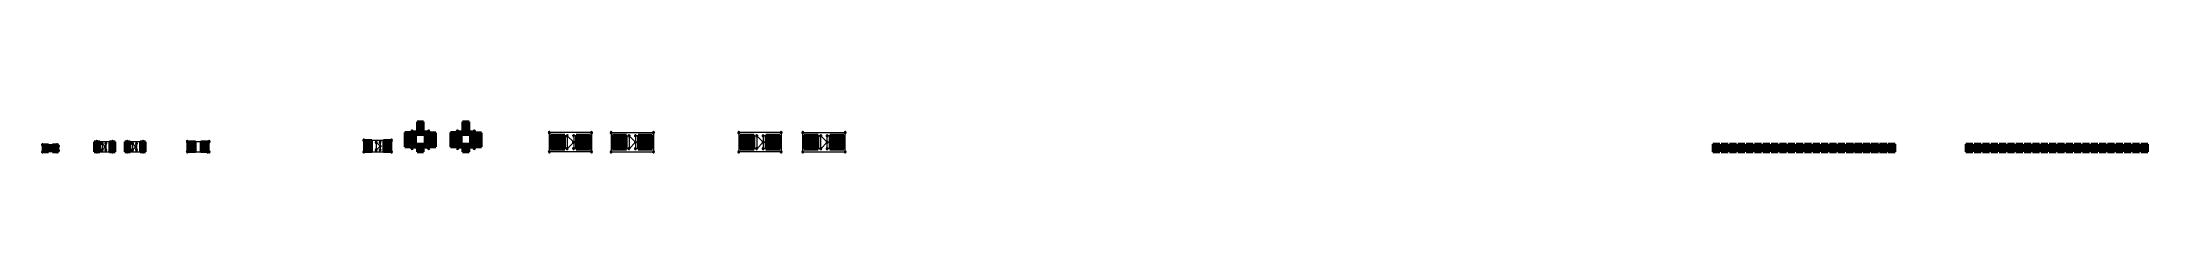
# Model space of a CAD drawing. Extents: x 219 to 547, y 65 to 70.
import ezdxf

# ---------------------------------------------------------------- set-up
doc = ezdxf.new("R2010")
doc.units = 0

msp = doc.modelspace()

# ---------------------------------------------------------------- linework, layer by layer
at = {"color": 216, "lineweight": 35, "ltscale": 0.02508}
for p, q in [((278.442657, 69.722809), (277.439453, 69.722809)), ((285.53299, 69.722809), (284.529785, 69.722809)), ((277.439453, 67.741608), (278.442657, 67.741608)), ((278.442657, 66.225807), (277.439453, 66.225807)), ((284.529785, 67.741608), (285.53299, 67.741608)), ((285.53299, 66.225807), (284.529785, 66.225807)), ((277.439453, 65.022614), (278.442657, 65.022614)), ((284.529785, 65.022614), (285.53299, 65.022614))]:
    msp.add_line(p, q, dxfattribs=at)
at = {"color": 216, "lineweight": 35, "ltscale": 0.04953}
for p, q in [((277.439453, 69.722809), (277.439453, 67.741608)), ((278.442657, 67.741608), (278.442657, 69.722809)), ((284.529785, 69.722809), (284.529785, 67.741608)), ((285.53299, 67.741608), (285.53299, 69.722809))]:
    msp.add_line(p, q, dxfattribs=at)
at = {"color": 1, "lineweight": 35, "ltscale": 0.02}
for p, q in [((278.341064, 69.621208), (277.541046, 69.621208)), ((285.431396, 69.621208), (284.631378, 69.621208)), ((277.541046, 67.843208), (278.341064, 67.843208)), ((278.341064, 66.124207), (277.541046, 66.124207)), ((284.631378, 67.843208), (285.431396, 67.843208)), ((285.431396, 66.124207), (284.631378, 66.124207)), ((277.541046, 65.124214), (278.341064, 65.124214)), ((284.631378, 65.124214), (285.431396, 65.124214))]:
    msp.add_line(p, q, dxfattribs=at)
at = {"color": 1, "lineweight": 35, "ltscale": 0.04445}
for p, q in [((277.541046, 69.621208), (277.541046, 67.843208)), ((278.341064, 67.843208), (278.341064, 69.621208)), ((284.631378, 69.621208), (284.631378, 67.843208)), ((285.431396, 67.843208), (285.431396, 69.621208))]:
    msp.add_line(p, q, dxfattribs=at)
at = {"color": 8, "lineweight": 35, "ltscale": 0.02}
for p, q in [((278.341064, 69.621208), (277.541046, 69.621208)), ((285.431396, 69.621208), (284.631378, 69.621208)), ((277.541046, 67.843208), (278.341064, 67.843208)), ((278.341064, 66.124207), (277.541046, 66.124207)), ((284.631378, 67.843208), (285.431396, 67.843208)), ((285.431396, 66.124207), (284.631378, 66.124207)), ((277.541046, 65.124214), (278.341064, 65.124214)), ((284.631378, 65.124214), (285.431396, 65.124214))]:
    msp.add_line(p, q, dxfattribs=at)
at = {"color": 8, "lineweight": 35, "ltscale": 0.04445}
for p, q in [((277.541046, 69.621208), (277.541046, 67.843208)), ((278.341064, 67.843208), (278.341064, 69.621208)), ((284.631378, 69.621208), (284.631378, 67.843208)), ((285.431396, 67.843208), (285.431396, 69.621208))]:
    msp.add_line(p, q, dxfattribs=at)
at = {"color": 2, "lineweight": 35, "ltscale": 0.001588}
for p, q in [((219.034149, 66.122612), (218.970642, 66.122612)), ((218.970642, 66.122612), (219.034149, 66.122612)), ((219.034149, 66.122612), (218.970642, 66.122612)), ((218.970642, 66.122612), (219.034149, 66.122612)), ((220.12265, 65.922607), (220.059143, 65.922607)), ((220.059143, 65.922607), (220.12265, 65.922607)), ((220.12265, 65.922607), (220.059143, 65.922607)), ((220.059143, 65.922607), (220.12265, 65.922607)), ((220.409149, 65.922607), (220.345642, 65.922607)), ((220.345642, 65.922607), (220.409149, 65.922607)), ((220.472656, 65.922607), (220.409149, 65.922607)), ((220.409149, 65.922607), (220.472656, 65.922607)), ((221.334152, 66.122612), (221.270645, 66.122612)), ((221.270645, 66.122612), (221.334152, 66.122612)), ((221.334152, 66.122604), (221.270645, 66.122604)), ((221.270645, 66.122604), (221.334152, 66.122604)), ((221.597656, 65.922607), (221.534149, 65.922607)), ((221.534149, 65.922607), (221.597656, 65.922607)), ((221.597656, 65.922607), (221.534149, 65.922607)), ((221.534149, 65.922607), (221.597656, 65.922607)), ((227.555161, 66.62262), (227.491653, 66.62262)), ((227.491653, 66.62262), (227.555161, 66.62262)), ((228.377563, 66.314613), (228.314056, 66.314613)), ((228.314056, 66.314613), (228.377563, 66.314613)), ((228.377563, 66.314613), (228.314056, 66.314613)), ((228.314056, 66.314613), (228.377563, 66.314613)), ((228.877563, 65.814613), (228.814056, 65.814613)), ((228.814056, 65.814613), (228.877563, 65.814613)), ((228.877563, 65.814613), (228.814056, 65.814613)), ((228.814056, 65.814613), (228.877563, 65.814613)), ((228.914063, 66.314613), (228.850555, 66.314613)), ((228.850555, 66.314613), (228.914063, 66.314613)), ((229.95546, 66.62262), (229.891953, 66.62262)), ((229.891953, 66.62262), (229.95546, 66.62262)), ((230.018967, 66.62262), (229.95546, 66.62262)), ((229.95546, 66.62262), (230.018967, 66.62262)), ((232.30925, 66.62262), (232.245743, 66.62262)), ((232.245743, 66.62262), (232.30925, 66.62262)), ((233.131653, 66.314613), (233.068146, 66.314613)), ((233.068146, 66.314613), (233.131653, 66.314613)), ((233.131653, 66.314613), (233.068146, 66.314613)), ((233.068146, 66.314613), (233.131653, 66.314613)), ((233.631653, 65.814613), (233.568146, 65.814613)), ((233.568146, 65.814613), (233.631653, 65.814613)), ((233.631653, 65.814613), (233.568146, 65.814613)), ((233.568146, 65.814613), (233.631653, 65.814613)), ((233.668152, 66.314613), (233.604645, 66.314613)), ((233.604645, 66.314613), (233.668152, 66.314613)), ((234.709549, 66.62262), (234.646042, 66.62262)), ((234.646042, 66.62262), (234.709549, 66.62262)), ((234.773056, 66.62262), (234.709549, 66.62262)), ((234.709549, 66.62262), (234.773056, 66.62262)), ((241.605728, 66.622612), (241.542221, 66.622612)), ((241.542221, 66.622612), (241.605728, 66.622612)), ((241.605728, 66.622612), (241.542221, 66.622612)), ((241.542221, 66.622612), (241.605728, 66.622612)), ((245.069229, 66.622612), (245.005722, 66.622612)), ((245.005722, 66.622612), (245.069229, 66.622612)), ((245.069229, 66.622612), (245.005722, 66.622612)), ((245.005722, 66.622612), (245.069229, 66.622612)), ((269.119385, 66.822617), (269.055878, 66.822617)), ((269.055878, 66.822617), (269.119385, 66.822617)), ((269.119385, 66.822617), (269.055878, 66.822617)), ((269.055878, 66.822617), (269.119385, 66.822617)), ((269.182892, 66.822617), (269.119385, 66.822617)), ((269.119385, 66.822617), (269.182892, 66.822617)), ((269.182892, 66.822617), (269.119385, 66.822617)), ((269.119385, 66.822617), (269.182892, 66.822617)), ((271.048981, 66.513016), (270.985474, 66.513016)), ((270.985474, 66.513016), (271.048981, 66.513016)), ((271.048981, 66.513016), (270.985474, 66.513016)), ((270.985474, 66.513016), (271.048981, 66.513016)), ((271.112488, 66.513016), (271.048981, 66.513016)), ((271.048981, 66.513016), (271.112488, 66.513016)), ((271.112488, 66.513016), (271.048981, 66.513016)), ((271.048981, 66.513016), (271.112488, 66.513016)), ((271.648987, 66.513016), (271.58548, 66.513016)), ((271.58548, 66.513016), (271.648987, 66.513016)), ((271.648987, 65.913017), (271.58548, 65.913017)), ((271.58548, 65.913017), (271.648987, 65.913017)), ((271.648987, 65.913017), (271.58548, 65.913017)), ((271.58548, 65.913017), (271.648987, 65.913017)), ((273.452393, 66.822617), (273.388885, 66.822617)), ((273.388885, 66.822617), (273.452393, 66.822617)), ((273.452393, 66.822617), (273.388885, 66.822617)), ((273.388885, 66.822617), (273.452393, 66.822617)), ((298.03833, 68.022606), (297.974823, 68.022606)), ((297.974823, 68.022606), (298.03833, 68.022606)), ((298.03833, 68.022606), (297.974823, 68.022606)), ((297.974823, 68.022606), (298.03833, 68.022606)), ((300.838318, 67.522606), (300.774811, 67.522606)), ((300.774811, 67.522606), (300.838318, 67.522606)), ((300.838318, 67.522606), (300.774811, 67.522606)), ((300.774811, 67.522606), (300.838318, 67.522606)), ((300.901825, 67.522606), (300.838318, 67.522606)), ((300.838318, 67.522606), (300.901825, 67.522606)), ((300.901825, 67.522606), (300.838318, 67.522606)), ((300.838318, 67.522606), (300.901825, 67.522606)), ((301.838318, 67.522606), (301.774811, 67.522606)), ((301.774811, 67.522606), (301.838318, 67.522606)), ((301.838318, 66.522606), (301.774811, 66.522606)), ((301.774811, 66.522606), (301.838318, 66.522606)), ((301.838318, 66.522606), (301.774811, 66.522606)), ((301.774811, 66.522606), (301.838318, 66.522606)), ((301.901825, 67.522606), (301.838318, 67.522606)), ((301.838318, 67.522606), (301.901825, 67.522606)), ((301.901825, 66.522606), (301.838318, 66.522606)), ((301.838318, 66.522606), (301.901825, 66.522606)), ((301.901825, 66.522606), (301.838318, 66.522606)), ((301.838318, 66.522606), (301.901825, 66.522606)), ((304.638306, 68.022606), (304.574799, 68.022606)), ((304.574799, 68.022606), (304.638306, 68.022606)), ((304.638306, 68.022606), (304.574799, 68.022606)), ((304.574799, 68.022606), (304.638306, 68.022606)), ((304.701813, 68.022606), (304.638306, 68.022606)), ((304.638306, 68.022606), (304.701813, 68.022606)), ((304.701813, 68.022606), (304.638306, 68.022606)), ((304.638306, 68.022606), (304.701813, 68.022606)), ((307.668091, 68.022606), (307.604584, 68.022606)), ((307.604584, 68.022606), (307.668091, 68.022606)), ((307.668091, 68.022606), (307.604584, 68.022606)), ((307.604584, 68.022606), (307.668091, 68.022606)), ((310.468079, 67.522606), (310.404572, 67.522606)), ((310.404572, 67.522606), (310.468079, 67.522606)), ((310.468079, 67.522606), (310.404572, 67.522606)), ((310.404572, 67.522606), (310.468079, 67.522606)), ((310.531586, 67.522606), (310.468079, 67.522606)), ((310.468079, 67.522606), (310.531586, 67.522606)), ((310.531586, 67.522606), (310.468079, 67.522606)), ((310.468079, 67.522606), (310.531586, 67.522606)), ((311.468079, 67.522606), (311.404572, 67.522606)), ((311.404572, 67.522606), (311.468079, 67.522606)), ((311.468079, 66.522606), (311.404572, 66.522606)), ((311.404572, 66.522606), (311.468079, 66.522606)), ((311.468079, 66.522606), (311.404572, 66.522606)), ((311.404572, 66.522606), (311.468079, 66.522606)), ((311.531586, 67.522606), (311.468079, 67.522606)), ((311.468079, 67.522606), (311.531586, 67.522606)), ((311.531586, 66.522606), (311.468079, 66.522606)), ((311.468079, 66.522606), (311.531586, 66.522606)), ((311.531586, 66.522606), (311.468079, 66.522606)), ((311.468079, 66.522606), (311.531586, 66.522606)), ((314.268066, 68.022606), (314.204559, 68.022606)), ((314.204559, 68.022606), (314.268066, 68.022606)), ((314.268066, 68.022606), (314.204559, 68.022606)), ((314.204559, 68.022606), (314.268066, 68.022606)), ((314.331573, 68.022606), (314.268066, 68.022606)), ((314.268066, 68.022606), (314.331573, 68.022606)), ((314.331573, 68.022606), (314.268066, 68.022606)), ((314.268066, 68.022606), (314.331573, 68.022606)), ((327.570831, 68.022606), (327.507324, 68.022606)), ((327.507324, 68.022606), (327.570831, 68.022606)), ((327.570831, 68.022606), (327.507324, 68.022606)), ((327.507324, 68.022606), (327.570831, 68.022606)), ((330.370819, 67.522606), (330.307312, 67.522606)), ((330.307312, 67.522606), (330.370819, 67.522606)), ((330.370819, 67.522606), (330.307312, 67.522606)), ((330.307312, 67.522606), (330.370819, 67.522606)), ((330.434326, 67.522606), (330.370819, 67.522606)), ((330.370819, 67.522606), (330.434326, 67.522606)), ((330.434326, 67.522606), (330.370819, 67.522606)), ((330.370819, 67.522606), (330.434326, 67.522606)), ((331.370819, 67.522606), (331.307312, 67.522606)), ((331.307312, 67.522606), (331.370819, 67.522606)), ((331.370819, 66.522606), (331.307312, 66.522606)), ((331.307312, 66.522606), (331.370819, 66.522606)), ((331.370819, 66.522606), (331.307312, 66.522606)), ((331.307312, 66.522606), (331.370819, 66.522606)), ((331.434326, 67.522606), (331.370819, 67.522606)), ((331.370819, 67.522606), (331.434326, 67.522606)), ((331.434326, 66.522606), (331.370819, 66.522606)), ((331.370819, 66.522606), (331.434326, 66.522606)), ((331.434326, 66.522606), (331.370819, 66.522606)), ((331.370819, 66.522606), (331.434326, 66.522606)), ((334.170807, 68.022606), (334.1073, 68.022606)), ((334.1073, 68.022606), (334.170807, 68.022606)), ((334.170807, 68.022606), (334.1073, 68.022606)), ((334.1073, 68.022606), (334.170807, 68.022606)), ((334.234314, 68.022606), (334.170807, 68.022606)), ((334.170807, 68.022606), (334.234314, 68.022606)), ((334.234314, 68.022606), (334.170807, 68.022606)), ((334.170807, 68.022606), (334.234314, 68.022606)), ((337.563141, 68.022606), (337.499634, 68.022606)), ((337.499634, 68.022606), (337.563141, 68.022606)), ((337.563141, 68.022606), (337.499634, 68.022606)), ((337.499634, 68.022606), (337.563141, 68.022606)), ((340.363129, 67.522606), (340.299622, 67.522606)), ((340.299622, 67.522606), (340.363129, 67.522606)), ((340.363129, 67.522606), (340.299622, 67.522606)), ((340.299622, 67.522606), (340.363129, 67.522606)), ((340.426636, 67.522606), (340.363129, 67.522606)), ((340.363129, 67.522606), (340.426636, 67.522606)), ((340.426636, 67.522606), (340.363129, 67.522606)), ((340.363129, 67.522606), (340.426636, 67.522606)), ((341.363129, 67.522606), (341.299622, 67.522606)), ((341.299622, 67.522606), (341.363129, 67.522606)), ((341.363129, 66.522606), (341.299622, 66.522606)), ((341.299622, 66.522606), (341.363129, 66.522606)), ((341.363129, 66.522606), (341.299622, 66.522606)), ((341.299622, 66.522606), (341.363129, 66.522606)), ((341.426636, 67.522606), (341.363129, 67.522606)), ((341.363129, 67.522606), (341.426636, 67.522606)), ((341.426636, 66.522606), (341.363129, 66.522606)), ((341.363129, 66.522606), (341.426636, 66.522606)), ((341.426636, 66.522606), (341.363129, 66.522606)), ((341.363129, 66.522606), (341.426636, 66.522606)), ((344.163116, 68.022606), (344.099609, 68.022606)), ((344.099609, 68.022606), (344.163116, 68.022606)), ((344.163116, 68.022606), (344.099609, 68.022606)), ((344.099609, 68.022606), (344.163116, 68.022606)), ((344.226624, 68.022606), (344.163116, 68.022606)), ((344.163116, 68.022606), (344.226624, 68.022606)), ((344.226624, 68.022606), (344.163116, 68.022606)), ((344.163116, 68.022606), (344.226624, 68.022606)), ((219.034149, 65.022614), (218.970642, 65.022614)), ((218.970642, 65.022614), (219.034149, 65.022614)), ((219.034149, 65.022614), (218.970642, 65.022614)), ((218.970642, 65.022614), (219.034149, 65.022614)), ((220.12265, 65.572609), (220.059143, 65.572609)), ((220.059143, 65.572609), (220.12265, 65.572609)), ((220.12265, 65.222603), (220.059143, 65.222603)), ((220.059143, 65.222603), (220.12265, 65.222603)), ((220.12265, 65.222603), (220.059143, 65.222603)), ((220.059143, 65.222603), (220.12265, 65.222603)), ((220.409149, 65.572609), (220.345642, 65.572609)), ((220.345642, 65.572609), (220.409149, 65.572609)), ((220.409149, 65.572609), (220.345642, 65.572609)), ((220.345642, 65.572609), (220.409149, 65.572609)), ((220.409149, 65.572609), (220.345642, 65.572609)), ((220.345642, 65.572609), (220.409149, 65.572609)), ((220.409149, 65.222603), (220.345642, 65.222603)), ((220.345642, 65.222603), (220.409149, 65.222603)), ((220.472656, 65.572609), (220.409149, 65.572609)), ((220.409149, 65.572609), (220.472656, 65.572609)), ((220.472656, 65.572609), (220.409149, 65.572609)), ((220.409149, 65.572609), (220.472656, 65.572609)), ((220.472656, 65.572609), (220.409149, 65.572609)), ((220.409149, 65.572609), (220.472656, 65.572609)), ((220.472656, 65.222603), (220.409149, 65.222603)), ((220.409149, 65.222603), (220.472656, 65.222603)), ((221.334152, 65.022614), (221.270645, 65.022614)), ((221.270645, 65.022614), (221.334152, 65.022614)), ((221.334152, 65.022614), (221.270645, 65.022614)), ((221.270645, 65.022614), (221.334152, 65.022614)), ((221.597656, 65.22261), (221.534149, 65.22261)), ((221.534149, 65.22261), (221.597656, 65.22261)), ((221.597656, 65.22261), (221.534149, 65.22261)), ((221.534149, 65.22261), (221.597656, 65.22261)), ((227.555161, 65.022614), (227.491653, 65.022614)), ((227.491653, 65.022614), (227.555161, 65.022614)), ((228.377563, 65.314613), (228.314056, 65.314613)), ((228.314056, 65.314613), (228.377563, 65.314613)), ((228.377563, 65.314613), (228.314056, 65.314613)), ((228.314056, 65.314613), (228.377563, 65.314613)), ((228.914063, 65.314613), (228.850555, 65.314613)), ((228.850555, 65.314613), (228.914063, 65.314613)), ((229.95546, 65.022614), (229.891953, 65.022614)), ((229.891953, 65.022614), (229.95546, 65.022614)), ((230.018967, 65.022614), (229.95546, 65.022614)), ((229.95546, 65.022614), (230.018967, 65.022614)), ((232.30925, 65.022614), (232.245743, 65.022614)), ((232.245743, 65.022614), (232.30925, 65.022614)), ((233.131653, 65.314613), (233.068146, 65.314613)), ((233.068146, 65.314613), (233.131653, 65.314613)), ((233.131653, 65.314613), (233.068146, 65.314613)), ((233.068146, 65.314613), (233.131653, 65.314613)), ((233.668152, 65.314613), (233.604645, 65.314613)), ((233.604645, 65.314613), (233.668152, 65.314613)), ((234.709549, 65.022614), (234.646042, 65.022614)), ((234.646042, 65.022614), (234.709549, 65.022614)), ((234.773056, 65.022614), (234.709549, 65.022614)), ((234.709549, 65.022614), (234.773056, 65.022614)), ((241.605728, 65.022614), (241.542221, 65.022614)), ((241.542221, 65.022614), (241.605728, 65.022614)), ((241.605728, 65.022614), (241.542221, 65.022614)), ((241.542221, 65.022614), (241.605728, 65.022614)), ((244.819229, 65.022614), (244.755722, 65.022614)), ((244.755722, 65.022614), (244.819229, 65.022614)), ((244.819229, 65.022614), (244.755722, 65.022614)), ((244.755722, 65.022614), (244.819229, 65.022614)), ((245.069229, 65.022614), (245.005722, 65.022614)), ((245.005722, 65.022614), (245.069229, 65.022614)), ((245.069229, 65.022614), (245.005722, 65.022614)), ((245.005722, 65.022614), (245.069229, 65.022614)), ((269.119385, 65.022614), (269.055878, 65.022614)), ((269.055878, 65.022614), (269.119385, 65.022614)), ((269.119385, 65.022614), (269.055878, 65.022614)), ((269.055878, 65.022614), (269.119385, 65.022614)), ((269.182892, 65.022614), (269.119385, 65.022614)), ((269.119385, 65.022614), (269.182892, 65.022614)), ((269.182892, 65.022614), (269.119385, 65.022614)), ((269.119385, 65.022614), (269.182892, 65.022614)), ((271.048981, 65.313019), (270.985474, 65.313019)), ((270.985474, 65.313019), (271.048981, 65.313019)), ((271.048981, 65.313019), (270.985474, 65.313019)), ((270.985474, 65.313019), (271.048981, 65.313019)), ((271.112488, 65.313019), (271.048981, 65.313019)), ((271.048981, 65.313019), (271.112488, 65.313019)), ((271.112488, 65.313019), (271.048981, 65.313019)), ((271.048981, 65.313019), (271.112488, 65.313019)), ((271.648987, 65.313019), (271.58548, 65.313019)), ((271.58548, 65.313019), (271.648987, 65.313019)), ((273.452393, 65.022614), (273.388885, 65.022614)), ((273.388885, 65.022614), (273.452393, 65.022614)), ((273.452393, 65.022614), (273.388885, 65.022614)), ((273.388885, 65.022614), (273.452393, 65.022614)), ((298.03833, 65.022606), (297.974823, 65.022606)), ((297.974823, 65.022606), (298.03833, 65.022606)), ((298.03833, 65.022606), (297.974823, 65.022606)), ((297.974823, 65.022606), (298.03833, 65.022606)), ((300.838318, 65.522606), (300.774811, 65.522606)), ((300.774811, 65.522606), (300.838318, 65.522606)), ((300.838318, 65.522606), (300.774811, 65.522606)), ((300.774811, 65.522606), (300.838318, 65.522606)), ((300.901825, 65.522606), (300.838318, 65.522606)), ((300.838318, 65.522606), (300.901825, 65.522606)), ((300.901825, 65.522606), (300.838318, 65.522606)), ((300.838318, 65.522606), (300.901825, 65.522606)), ((301.838318, 65.522606), (301.774811, 65.522606)), ((301.774811, 65.522606), (301.838318, 65.522606)), ((301.901825, 65.522606), (301.838318, 65.522606)), ((301.838318, 65.522606), (301.901825, 65.522606)), ((304.638306, 65.022606), (304.574799, 65.022606)), ((304.574799, 65.022606), (304.638306, 65.022606)), ((304.638306, 65.022606), (304.574799, 65.022606)), ((304.574799, 65.022606), (304.638306, 65.022606)), ((304.701813, 65.022606), (304.638306, 65.022606)), ((304.638306, 65.022606), (304.701813, 65.022606)), ((304.701813, 65.022606), (304.638306, 65.022606)), ((304.638306, 65.022606), (304.701813, 65.022606)), ((307.668091, 65.022606), (307.604584, 65.022606)), ((307.604584, 65.022606), (307.668091, 65.022606)), ((307.668091, 65.022606), (307.604584, 65.022606)), ((307.604584, 65.022606), (307.668091, 65.022606)), ((310.468079, 65.522606), (310.404572, 65.522606)), ((310.404572, 65.522606), (310.468079, 65.522606)), ((310.468079, 65.522606), (310.404572, 65.522606)), ((310.404572, 65.522606), (310.468079, 65.522606)), ((310.531586, 65.522606), (310.468079, 65.522606)), ((310.468079, 65.522606), (310.531586, 65.522606)), ((310.531586, 65.522606), (310.468079, 65.522606)), ((310.468079, 65.522606), (310.531586, 65.522606)), ((311.468079, 65.522606), (311.404572, 65.522606)), ((311.404572, 65.522606), (311.468079, 65.522606)), ((311.531586, 65.522606), (311.468079, 65.522606)), ((311.468079, 65.522606), (311.531586, 65.522606)), ((314.268066, 65.022606), (314.204559, 65.022606)), ((314.204559, 65.022606), (314.268066, 65.022606)), ((314.268066, 65.022606), (314.204559, 65.022606)), ((314.204559, 65.022606), (314.268066, 65.022606)), ((314.331573, 65.022606), (314.268066, 65.022606)), ((314.268066, 65.022606), (314.331573, 65.022606)), ((314.331573, 65.022606), (314.268066, 65.022606)), ((314.268066, 65.022606), (314.331573, 65.022606)), ((327.570831, 65.022606), (327.507324, 65.022606)), ((327.507324, 65.022606), (327.570831, 65.022606)), ((327.570831, 65.022606), (327.507324, 65.022606)), ((327.507324, 65.022606), (327.570831, 65.022606)), ((330.370819, 65.522606), (330.307312, 65.522606)), ((330.307312, 65.522606), (330.370819, 65.522606)), ((330.370819, 65.522606), (330.307312, 65.522606)), ((330.307312, 65.522606), (330.370819, 65.522606)), ((330.434326, 65.522606), (330.370819, 65.522606)), ((330.370819, 65.522606), (330.434326, 65.522606)), ((330.434326, 65.522606), (330.370819, 65.522606)), ((330.370819, 65.522606), (330.434326, 65.522606)), ((331.370819, 65.522606), (331.307312, 65.522606)), ((331.307312, 65.522606), (331.370819, 65.522606)), ((331.434326, 65.522606), (331.370819, 65.522606)), ((331.370819, 65.522606), (331.434326, 65.522606)), ((334.170807, 65.022606), (334.1073, 65.022606)), ((334.1073, 65.022606), (334.170807, 65.022606)), ((334.170807, 65.022606), (334.1073, 65.022606)), ((334.1073, 65.022606), (334.170807, 65.022606)), ((334.234314, 65.022606), (334.170807, 65.022606)), ((334.170807, 65.022606), (334.234314, 65.022606)), ((334.234314, 65.022606), (334.170807, 65.022606)), ((334.170807, 65.022606), (334.234314, 65.022606)), ((337.563141, 65.022606), (337.499634, 65.022606)), ((337.499634, 65.022606), (337.563141, 65.022606)), ((337.563141, 65.022606), (337.499634, 65.022606)), ((337.499634, 65.022606), (337.563141, 65.022606)), ((340.363129, 65.522606), (340.299622, 65.522606)), ((340.299622, 65.522606), (340.363129, 65.522606)), ((340.363129, 65.522606), (340.299622, 65.522606)), ((340.299622, 65.522606), (340.363129, 65.522606)), ((340.426636, 65.522606), (340.363129, 65.522606)), ((340.363129, 65.522606), (340.426636, 65.522606)), ((340.426636, 65.522606), (340.363129, 65.522606)), ((340.363129, 65.522606), (340.426636, 65.522606)), ((341.363129, 65.522606), (341.299622, 65.522606)), ((341.299622, 65.522606), (341.363129, 65.522606)), ((341.426636, 65.522606), (341.363129, 65.522606)), ((341.363129, 65.522606), (341.426636, 65.522606)), ((344.163116, 65.022606), (344.099609, 65.022606)), ((344.099609, 65.022606), (344.163116, 65.022606)), ((344.163116, 65.022606), (344.099609, 65.022606)), ((344.099609, 65.022606), (344.163116, 65.022606)), ((344.226624, 65.022606), (344.163116, 65.022606)), ((344.163116, 65.022606), (344.226624, 65.022606)), ((344.226624, 65.022606), (344.163116, 65.022606)), ((344.163116, 65.022606), (344.226624, 65.022606))]:
    msp.add_line(p, q, dxfattribs=at)
at = {"color": 2, "lineweight": 13, "ltscale": 0.0275}
msp.add_line((219.034149, 66.122612), (219.034149, 65.022614), dxfattribs=at)
at = {"color": 2, "lineweight": 35, "ltscale": 0.001587}
for p, q in [((219.097641, 66.122612), (219.034149, 66.122612)), ((219.034149, 66.122612), (219.097641, 66.122612)), ((219.097641, 66.122612), (219.034149, 66.122612)), ((219.034149, 66.122612), (219.097641, 66.122612)), ((220.059143, 65.922607), (219.995651, 65.922607)), ((219.995651, 65.922607), (220.059143, 65.922607)), ((220.059143, 65.922607), (219.995651, 65.922607)), ((219.995651, 65.922607), (220.059143, 65.922607)), ((221.397644, 66.122612), (221.334152, 66.122612)), ((221.334152, 66.122612), (221.397644, 66.122612)), ((221.397644, 66.122604), (221.334152, 66.122604)), ((221.334152, 66.122604), (221.397644, 66.122604)), ((221.534149, 65.922607), (221.470657, 65.922607)), ((221.470657, 65.922607), (221.534149, 65.922607)), ((221.534149, 65.922607), (221.470657, 65.922607)), ((221.470657, 65.922607), (221.534149, 65.922607)), ((227.491653, 66.62262), (227.428162, 66.62262)), ((227.428162, 66.62262), (227.491653, 66.62262)), ((228.314056, 66.314613), (228.250565, 66.314613)), ((228.250565, 66.314613), (228.314056, 66.314613)), ((228.314056, 66.314613), (228.250565, 66.314613)), ((228.250565, 66.314613), (228.314056, 66.314613)), ((228.814056, 65.814613), (228.750565, 65.814613)), ((228.750565, 65.814613), (228.814056, 65.814613)), ((228.814056, 65.814613), (228.750565, 65.814613)), ((228.750565, 65.814613), (228.814056, 65.814613)), ((228.977554, 66.314613), (228.914063, 66.314613)), ((228.914063, 66.314613), (228.977554, 66.314613)), ((232.245743, 66.62262), (232.182251, 66.62262)), ((232.182251, 66.62262), (232.245743, 66.62262)), ((233.068146, 66.314613), (233.004654, 66.314613)), ((233.004654, 66.314613), (233.068146, 66.314613)), ((233.068146, 66.314613), (233.004654, 66.314613)), ((233.004654, 66.314613), (233.068146, 66.314613)), ((233.568146, 65.814613), (233.504654, 65.814613)), ((233.504654, 65.814613), (233.568146, 65.814613)), ((233.568146, 65.814613), (233.504654, 65.814613)), ((233.504654, 65.814613), (233.568146, 65.814613)), ((233.731644, 66.314613), (233.668152, 66.314613)), ((233.668152, 66.314613), (233.731644, 66.314613)), ((241.66922, 66.622612), (241.605728, 66.622612)), ((241.605728, 66.622612), (241.66922, 66.622612)), ((241.66922, 66.622612), (241.605728, 66.622612)), ((241.605728, 66.622612), (241.66922, 66.622612)), ((245.005722, 66.622612), (244.94223, 66.622612)), ((244.94223, 66.622612), (245.005722, 66.622612)), ((245.005722, 66.622612), (244.94223, 66.622612)), ((244.94223, 66.622612), (245.005722, 66.622612)), ((271.712463, 66.513016), (271.648987, 66.513016)), ((271.648987, 66.513016), (271.712463, 66.513016)), ((271.712463, 65.913017), (271.648987, 65.913017)), ((271.648987, 65.913017), (271.712463, 65.913017)), ((271.712463, 65.913017), (271.648987, 65.913017)), ((271.648987, 65.913017), (271.712463, 65.913017)), ((273.515869, 66.822617), (273.452393, 66.822617)), ((273.452393, 66.822617), (273.515869, 66.822617)), ((273.515869, 66.822617), (273.452393, 66.822617)), ((273.452393, 66.822617), (273.515869, 66.822617)), ((298.101807, 68.022606), (298.03833, 68.022606)), ((298.03833, 68.022606), (298.101807, 68.022606)), ((298.101807, 68.022606), (298.03833, 68.022606)), ((298.03833, 68.022606), (298.101807, 68.022606)), ((307.731567, 68.022606), (307.668091, 68.022606)), ((307.668091, 68.022606), (307.731567, 68.022606)), ((307.731567, 68.022606), (307.668091, 68.022606)), ((307.668091, 68.022606), (307.731567, 68.022606)), ((327.634308, 68.022606), (327.570831, 68.022606)), ((327.570831, 68.022606), (327.634308, 68.022606)), ((327.634308, 68.022606), (327.570831, 68.022606)), ((327.570831, 68.022606), (327.634308, 68.022606)), ((337.626617, 68.022606), (337.563141, 68.022606)), ((337.563141, 68.022606), (337.626617, 68.022606)), ((337.626617, 68.022606), (337.563141, 68.022606)), ((337.563141, 68.022606), (337.626617, 68.022606)), ((219.097641, 65.022614), (219.034149, 65.022614)), ((219.034149, 65.022614), (219.097641, 65.022614)), ((219.097641, 65.022614), (219.034149, 65.022614)), ((219.034149, 65.022614), (219.097641, 65.022614)), ((220.059143, 65.572609), (219.995651, 65.572609)), ((219.995651, 65.572609), (220.059143, 65.572609)), ((220.059143, 65.222603), (219.995651, 65.222603)), ((219.995651, 65.222603), (220.059143, 65.222603)), ((220.059143, 65.222603), (219.995651, 65.222603)), ((219.995651, 65.222603), (220.059143, 65.222603)), ((221.397644, 65.022614), (221.334152, 65.022614)), ((221.334152, 65.022614), (221.397644, 65.022614)), ((221.397644, 65.022614), (221.334152, 65.022614)), ((221.334152, 65.022614), (221.397644, 65.022614)), ((221.534149, 65.22261), (221.470657, 65.22261)), ((221.470657, 65.22261), (221.534149, 65.22261)), ((221.534149, 65.22261), (221.470657, 65.22261)), ((221.470657, 65.22261), (221.534149, 65.22261)), ((227.491653, 65.022614), (227.428162, 65.022614)), ((227.428162, 65.022614), (227.491653, 65.022614)), ((228.314056, 65.314613), (228.250565, 65.314613)), ((228.250565, 65.314613), (228.314056, 65.314613)), ((228.314056, 65.314613), (228.250565, 65.314613)), ((228.250565, 65.314613), (228.314056, 65.314613)), ((228.977554, 65.314613), (228.914063, 65.314613)), ((228.914063, 65.314613), (228.977554, 65.314613)), ((232.245743, 65.022614), (232.182251, 65.022614)), ((232.182251, 65.022614), (232.245743, 65.022614)), ((233.068146, 65.314613), (233.004654, 65.314613)), ((233.004654, 65.314613), (233.068146, 65.314613)), ((233.068146, 65.314613), (233.004654, 65.314613)), ((233.004654, 65.314613), (233.068146, 65.314613)), ((233.731644, 65.314613), (233.668152, 65.314613)), ((233.668152, 65.314613), (233.731644, 65.314613)), ((241.66922, 65.022614), (241.605728, 65.022614)), ((241.605728, 65.022614), (241.66922, 65.022614)), ((241.66922, 65.022614), (241.605728, 65.022614)), ((241.605728, 65.022614), (241.66922, 65.022614)), ((244.755722, 65.022614), (244.69223, 65.022614)), ((244.69223, 65.022614), (244.755722, 65.022614)), ((244.755722, 65.022614), (244.69223, 65.022614)), ((244.69223, 65.022614), (244.755722, 65.022614)), ((245.005722, 65.022614), (244.94223, 65.022614)), ((244.94223, 65.022614), (245.005722, 65.022614)), ((245.005722, 65.022614), (244.94223, 65.022614)), ((244.94223, 65.022614), (245.005722, 65.022614)), ((271.712463, 65.313019), (271.648987, 65.313019)), ((271.648987, 65.313019), (271.712463, 65.313019)), ((273.515869, 65.022614), (273.452393, 65.022614)), ((273.452393, 65.022614), (273.515869, 65.022614)), ((273.515869, 65.022614), (273.452393, 65.022614)), ((273.452393, 65.022614), (273.515869, 65.022614)), ((298.101807, 65.022606), (298.03833, 65.022606)), ((298.03833, 65.022606), (298.101807, 65.022606)), ((298.101807, 65.022606), (298.03833, 65.022606)), ((298.03833, 65.022606), (298.101807, 65.022606)), ((307.731567, 65.022606), (307.668091, 65.022606)), ((307.668091, 65.022606), (307.731567, 65.022606)), ((307.731567, 65.022606), (307.668091, 65.022606)), ((307.668091, 65.022606), (307.731567, 65.022606)), ((327.634308, 65.022606), (327.570831, 65.022606)), ((327.570831, 65.022606), (327.634308, 65.022606)), ((327.634308, 65.022606), (327.570831, 65.022606)), ((327.570831, 65.022606), (327.634308, 65.022606)), ((337.626617, 65.022606), (337.563141, 65.022606)), ((337.563141, 65.022606), (337.626617, 65.022606)), ((337.626617, 65.022606), (337.563141, 65.022606)), ((337.563141, 65.022606), (337.626617, 65.022606))]:
    msp.add_line(p, q, dxfattribs=at)
at = {"color": 2, "lineweight": 13, "ltscale": 0.0575}
for p, q in [((221.334152, 66.122612), (219.034149, 66.122612)), ((221.334152, 65.022614), (219.034149, 65.022614))]:
    msp.add_line(p, q, dxfattribs=at)
at = {"color": 216, "lineweight": 35, "ltscale": 0.02258}
for p, q in [((219.985748, 66.099213), (219.08255, 66.099213)), ((221.485748, 66.099213), (220.58255, 66.099213)), ((219.08255, 65.046005), (219.985748, 65.046005)), ((220.58255, 65.046005), (221.485748, 65.046005))]:
    msp.add_line(p, q, dxfattribs=at)
at = {"color": 216, "lineweight": 35, "ltscale": 0.02633}
for p, q in [((219.08255, 66.099213), (219.08255, 65.046005)), ((219.985748, 65.046005), (219.985748, 66.099213)), ((220.58255, 66.099213), (220.58255, 65.046005)), ((221.485748, 65.046005), (221.485748, 66.099213))]:
    msp.add_line(p, q, dxfattribs=at)
at = {"color": 1, "lineweight": 35, "ltscale": 0.0175}
for p, q in [((219.884155, 65.997612), (219.184143, 65.997612)), ((221.384155, 65.997612), (220.684143, 65.997612)), ((219.184143, 65.147606), (219.884155, 65.147606)), ((220.684143, 65.147606), (221.384155, 65.147606))]:
    msp.add_line(p, q, dxfattribs=at)
at = {"color": 1, "lineweight": 35, "ltscale": 0.02125}
for p, q in [((219.184143, 65.997612), (219.184143, 65.147606)), ((219.884155, 65.147606), (219.884155, 65.997612)), ((220.684143, 65.997612), (220.684143, 65.147606)), ((221.384155, 65.147606), (221.384155, 65.997612))]:
    msp.add_line(p, q, dxfattribs=at)
at = {"color": 8, "lineweight": 35, "ltscale": 0.0175}
for p, q in [((219.884155, 65.997612), (219.184143, 65.997612)), ((221.384155, 65.997612), (220.684143, 65.997612)), ((219.184143, 65.147606), (219.884155, 65.147606)), ((220.684143, 65.147606), (221.384155, 65.147606))]:
    msp.add_line(p, q, dxfattribs=at)
at = {"color": 8, "lineweight": 35, "ltscale": 0.02125}
for p, q in [((219.184143, 65.997612), (219.184143, 65.147606)), ((219.884155, 65.147606), (219.884155, 65.997612)), ((220.684143, 65.997612), (220.684143, 65.147606)), ((221.384155, 65.147606), (221.384155, 65.997612))]:
    msp.add_line(p, q, dxfattribs=at)
at = {"color": 2, "lineweight": 13, "ltscale": 0.0175}
for p, q in [((220.059143, 65.922607), (220.059143, 65.222603)), ((220.409149, 65.922607), (220.409149, 65.222603)), ((221.534149, 65.922607), (221.534149, 65.22261))]:
    msp.add_line(p, q, dxfattribs=at)
at = {"color": 2, "lineweight": 13, "ltscale": 0.012374}
msp.add_line((220.409149, 65.572609), (220.059143, 65.922607), dxfattribs=at)
at = {"color": 2, "lineweight": 13, "ltscale": 0.007071}
for p, q in [((221.534149, 65.922607), (221.334152, 66.122604)), ((221.534149, 65.22261), (221.334152, 65.022614))]:
    msp.add_line(p, q, dxfattribs=at)
at = {"color": 216, "lineweight": 35, "ltscale": 0.02133}
for p, q in [((227.943665, 66.59922), (227.090454, 66.59922)), ((230.343658, 66.59922), (229.490463, 66.59922)), ((232.697754, 66.59922), (231.844543, 66.59922)), ((235.097748, 66.59922), (234.244553, 66.59922)), ((227.090454, 65.046013), (227.943665, 65.046013)), ((229.490463, 65.046013), (230.343658, 65.046013)), ((231.844543, 65.046013), (232.697754, 65.046013)), ((234.244553, 65.046013), (235.097748, 65.046013))]:
    msp.add_line(p, q, dxfattribs=at)
at = {"color": 216, "lineweight": 35, "ltscale": 0.03883}
for p, q in [((227.090454, 66.59922), (227.090454, 65.046013)), ((227.943665, 65.046013), (227.943665, 66.59922)), ((229.490463, 66.59922), (229.490463, 65.046013)), ((230.343658, 65.046013), (230.343658, 66.59922)), ((231.844543, 66.59922), (231.844543, 65.046013)), ((232.697754, 65.046013), (232.697754, 66.59922)), ((234.244553, 66.59922), (234.244553, 65.046013)), ((235.097748, 65.046013), (235.097748, 66.59922))]:
    msp.add_line(p, q, dxfattribs=at)
at = {"color": 1, "lineweight": 35, "ltscale": 0.01625}
for p, q in [((227.842056, 66.49762), (227.192062, 66.49762)), ((230.242065, 66.49762), (229.592056, 66.49762)), ((232.596146, 66.49762), (231.946152, 66.49762)), ((234.996155, 66.49762), (234.346146, 66.49762)), ((227.192062, 65.147614), (227.842056, 65.147614)), ((229.592056, 65.147614), (230.242065, 65.147614)), ((231.946152, 65.147614), (232.596146, 65.147614)), ((234.346146, 65.147614), (234.996155, 65.147614))]:
    msp.add_line(p, q, dxfattribs=at)
at = {"color": 1, "lineweight": 35, "ltscale": 0.03375}
for p, q in [((227.192062, 66.49762), (227.192062, 65.147614)), ((227.842056, 65.147614), (227.842056, 66.49762)), ((229.592056, 66.49762), (229.592056, 65.147614)), ((230.242065, 65.147614), (230.242065, 66.49762)), ((231.946152, 66.49762), (231.946152, 65.147614)), ((232.596146, 65.147614), (232.596146, 66.49762)), ((234.346146, 66.49762), (234.346146, 65.147614)), ((234.996155, 65.147614), (234.996155, 66.49762))]:
    msp.add_line(p, q, dxfattribs=at)
at = {"color": 8, "lineweight": 35, "ltscale": 0.01625}
for p, q in [((227.842056, 66.49762), (227.192062, 66.49762)), ((230.242065, 66.49762), (229.592056, 66.49762)), ((232.596146, 66.49762), (231.946152, 66.49762)), ((234.996155, 66.49762), (234.346146, 66.49762)), ((227.192062, 65.147614), (227.842056, 65.147614)), ((229.592056, 65.147614), (230.242065, 65.147614)), ((231.946152, 65.147614), (232.596146, 65.147614)), ((234.346146, 65.147614), (234.996155, 65.147614))]:
    msp.add_line(p, q, dxfattribs=at)
at = {"color": 8, "lineweight": 35, "ltscale": 0.03375}
for p, q in [((227.192062, 66.49762), (227.192062, 65.147614)), ((227.842056, 65.147614), (227.842056, 66.49762)), ((229.592056, 66.49762), (229.592056, 65.147614)), ((230.242065, 65.147614), (230.242065, 66.49762)), ((231.946152, 66.49762), (231.946152, 65.147614)), ((232.596146, 65.147614), (232.596146, 66.49762)), ((234.346146, 66.49762), (234.346146, 65.147614)), ((234.996155, 65.147614), (234.996155, 66.49762))]:
    msp.add_line(p, q, dxfattribs=at)
at = {"color": 2, "lineweight": 13, "ltscale": 0.061595}
for p, q in [((227.491653, 66.62262), (229.95546, 66.62262)), ((232.245743, 66.62262), (234.709549, 66.62262)), ((227.491653, 65.022614), (229.95546, 65.022614)), ((232.245743, 65.022614), (234.709549, 65.022614))]:
    msp.add_line(p, q, dxfattribs=at)
at = {"color": 2, "lineweight": 13, "ltscale": 0.025}
for p, q in [((228.314056, 66.314613), (228.314056, 65.314613)), ((228.914063, 66.314613), (228.914063, 65.314613)), ((233.068146, 66.314613), (233.068146, 65.314613)), ((233.668152, 66.314613), (233.668152, 65.314613))]:
    msp.add_line(p, q, dxfattribs=at)
at = {"color": 2, "lineweight": 13, "ltscale": 0.017678}
for p, q in [((228.314056, 66.314613), (228.814056, 65.814613)), ((228.814056, 65.814613), (228.314056, 65.314613)), ((233.068146, 66.314613), (233.568146, 65.814613)), ((233.568146, 65.814613), (233.068146, 65.314613))]:
    msp.add_line(p, q, dxfattribs=at)
at = {"color": 2, "lineweight": 13, "ltscale": 0.04}
for p, q in [((241.605728, 65.022614), (241.605728, 66.622612)), ((245.005722, 65.022614), (245.005722, 66.622612))]:
    msp.add_line(p, q, dxfattribs=at)
at = {"color": 2, "lineweight": 13, "ltscale": 0.085}
for p, q in [((241.605728, 66.622612), (245.005722, 66.622612)), ((241.605728, 65.022614), (245.005722, 65.022614))]:
    msp.add_line(p, q, dxfattribs=at)
at = {"color": 216, "lineweight": 35, "ltscale": 0.03008}
for p, q in [((242.907318, 66.574219), (241.704132, 66.574219)), ((244.907318, 66.574219), (243.704132, 66.574219)), ((270.370972, 66.774216), (269.167786, 66.774216)), ((273.370972, 66.774216), (272.167786, 66.774216)), ((277.439453, 66.225807), (277.439453, 65.022614)), ((278.442657, 65.022614), (278.442657, 66.225807)), ((284.529785, 66.225807), (284.529785, 65.022614)), ((285.53299, 65.022614), (285.53299, 66.225807)), ((479.427155, 66.225807), (479.427155, 65.022614)), ((480.530365, 65.022614), (480.530365, 66.225807)), ((480.727173, 66.225807), (480.727173, 65.022614)), ((481.830353, 65.022614), (481.830353, 66.225807)), ((482.027161, 66.225807), (482.027161, 65.022614)), ((483.130371, 65.022614), (483.130371, 66.225807)), ((483.327148, 66.225807), (483.327148, 65.022614)), ((484.430359, 65.022614), (484.430359, 66.225807)), ((484.627167, 66.225807), (484.627167, 65.022614)), ((485.730347, 65.022614), (485.730347, 66.225807)), ((485.927155, 66.225807), (485.927155, 65.022614)), ((487.030365, 65.022614), (487.030365, 66.225807)), ((487.227173, 66.225807), (487.227173, 65.022614)), ((488.330353, 65.022614), (488.330353, 66.225807)), ((488.527161, 66.225807), (488.527161, 65.022614)), ((489.630371, 65.022614), (489.630371, 66.225807)), ((489.827148, 66.225807), (489.827148, 65.022614)), ((490.930359, 65.022614), (490.930359, 66.225807)), ((491.127167, 66.225807), (491.127167, 65.022614)), ((492.230347, 65.022614), (492.230347, 66.225807)), ((492.427155, 66.225807), (492.427155, 65.022614)), ((493.530365, 65.022614), (493.530365, 66.225807)), ((493.727173, 66.225807), (493.727173, 65.022614)), ((494.830353, 65.022614), (494.830353, 66.225807)), ((495.027161, 66.225807), (495.027161, 65.022614)), ((496.130371, 65.022614), (496.130371, 66.225807)), ((496.327148, 66.225807), (496.327148, 65.022614)), ((497.430359, 65.022614), (497.430359, 66.225807)), ((497.627167, 66.225807), (497.627167, 65.022614)), ((498.730347, 65.022614), (498.730347, 66.225807)), ((498.927155, 66.225807), (498.927155, 65.022614)), ((500.030365, 65.022614), (500.030365, 66.225807)), ((500.227173, 66.225807), (500.227173, 65.022614)), ((501.330353, 65.022614), (501.330353, 66.225807)), ((501.527161, 66.225807), (501.527161, 65.022614)), ((502.630371, 65.022614), (502.630371, 66.225807)), ((502.827148, 66.225807), (502.827148, 65.022614)), ((503.930359, 65.022614), (503.930359, 66.225807)), ((504.127167, 66.225807), (504.127167, 65.022614)), ((505.230347, 65.022614), (505.230347, 66.225807)), ((505.427155, 66.225807), (505.427155, 65.022614)), ((506.530365, 65.022614), (506.530365, 66.225807)), ((506.727173, 66.225807), (506.727173, 65.022614)), ((507.830353, 65.022614), (507.830353, 66.225807)), ((518.84613, 66.225807), (518.84613, 65.022614)), ((519.94928, 65.022614), (519.94928, 66.225807)), ((520.146118, 66.225807), (520.146118, 65.022614)), ((521.249329, 65.022614), (521.249329, 66.225807)), ((521.446106, 66.225807), (521.446106, 65.022614)), ((522.549316, 65.022614), (522.549316, 66.225807)), ((522.746094, 66.225807), (522.746094, 65.022614)), ((523.849304, 65.022614), (523.849304, 66.225807)), ((524.046082, 66.225807), (524.046082, 65.022614)), ((525.149292, 65.022614), (525.149292, 66.225807)), ((525.34613, 66.225807), (525.34613, 65.022614)), ((526.44928, 65.022614), (526.44928, 66.225807)), ((526.646118, 66.225807), (526.646118, 65.022614)), ((527.749329, 65.022614), (527.749329, 66.225807)), ((527.946106, 66.225807), (527.946106, 65.022614)), ((529.049316, 65.022614), (529.049316, 66.225807)), ((529.246094, 66.225807), (529.246094, 65.022614)), ((530.349304, 65.022614), (530.349304, 66.225807)), ((530.546082, 66.225807), (530.546082, 65.022614)), ((531.649292, 65.022614), (531.649292, 66.225807)), ((531.84613, 66.225807), (531.84613, 65.022614)), ((532.94928, 65.022614), (532.94928, 66.225807)), ((533.146118, 66.225807), (533.146118, 65.022614)), ((534.249329, 65.022614), (534.249329, 66.225807)), ((534.446106, 66.225807), (534.446106, 65.022614)), ((535.549316, 65.022614), (535.549316, 66.225807)), ((535.746094, 66.225807), (535.746094, 65.022614)), ((536.849304, 65.022614), (536.849304, 66.225807)), ((537.046082, 66.225807), (537.046082, 65.022614)), ((538.149292, 65.022614), (538.149292, 66.225807)), ((538.34613, 66.225807), (538.34613, 65.022614)), ((539.44928, 65.022614), (539.44928, 66.225807)), ((539.646118, 66.225807), (539.646118, 65.022614)), ((540.749329, 65.022614), (540.749329, 66.225807)), ((540.946106, 66.225807), (540.946106, 65.022614)), ((542.049316, 65.022614), (542.049316, 66.225807)), ((542.246094, 66.225807), (542.246094, 65.022614)), ((543.349304, 65.022614), (543.349304, 66.225807)), ((543.546082, 66.225807), (543.546082, 65.022614)), ((544.649292, 65.022614), (544.649292, 66.225807)), ((544.84613, 66.225807), (544.84613, 65.022614)), ((545.94928, 65.022614), (545.94928, 66.225807)), ((546.146118, 66.225807), (546.146118, 65.022614)), ((547.249329, 65.022614), (547.249329, 66.225807)), ((241.704132, 65.071014), (242.907318, 65.071014)), ((243.704132, 65.071014), (244.907318, 65.071014)), ((269.167786, 65.071014), (270.370972, 65.071014)), ((272.167786, 65.071014), (273.370972, 65.071014))]:
    msp.add_line(p, q, dxfattribs=at)
at = {"color": 216, "lineweight": 35, "ltscale": 0.03758}
for p, q in [((241.704132, 66.574219), (241.704132, 65.071014)), ((242.907318, 65.071014), (242.907318, 66.574219)), ((243.704132, 66.574219), (243.704132, 65.071014)), ((244.907318, 65.071014), (244.907318, 66.574219))]:
    msp.add_line(p, q, dxfattribs=at)
at = {"color": 1, "lineweight": 35, "ltscale": 0.025}
for p, q in [((242.805725, 66.472618), (241.805725, 66.472618)), ((244.805725, 66.472618), (243.805725, 66.472618)), ((270.269379, 66.672615), (269.269379, 66.672615)), ((273.269379, 66.672615), (272.269379, 66.672615)), ((277.541046, 66.124207), (277.541046, 65.124214)), ((278.341064, 65.124214), (278.341064, 66.124207)), ((284.631378, 66.124207), (284.631378, 65.124214)), ((285.431396, 65.124214), (285.431396, 66.124207)), ((479.528748, 66.124207), (479.528748, 65.124207)), ((480.428772, 65.124207), (480.428772, 66.124207)), ((480.828766, 66.124207), (480.828766, 65.124207)), ((481.72876, 65.124207), (481.72876, 66.124207)), ((482.128754, 66.124207), (482.128754, 65.124207)), ((483.028748, 65.124207), (483.028748, 66.124207)), ((483.428772, 66.124207), (483.428772, 65.124207)), ((484.328766, 65.124207), (484.328766, 66.124207)), ((484.72876, 66.124207), (484.72876, 65.124207)), ((485.628754, 65.124207), (485.628754, 66.124207)), ((486.028748, 66.124207), (486.028748, 65.124207)), ((486.928772, 65.124207), (486.928772, 66.124207)), ((487.328766, 66.124207), (487.328766, 65.124207)), ((488.22876, 65.124207), (488.22876, 66.124207)), ((488.628754, 66.124207), (488.628754, 65.124207)), ((489.528748, 65.124207), (489.528748, 66.124207)), ((489.928772, 66.124207), (489.928772, 65.124207)), ((490.828766, 65.124207), (490.828766, 66.124207)), ((491.22876, 66.124207), (491.22876, 65.124207)), ((492.128754, 65.124207), (492.128754, 66.124207)), ((492.528748, 66.124207), (492.528748, 65.124207)), ((493.428772, 65.124207), (493.428772, 66.124207)), ((493.828766, 66.124207), (493.828766, 65.124207)), ((494.72876, 65.124207), (494.72876, 66.124207)), ((495.128754, 66.124207), (495.128754, 65.124207)), ((496.028748, 65.124207), (496.028748, 66.124207)), ((496.428772, 66.124207), (496.428772, 65.124207)), ((497.328766, 65.124207), (497.328766, 66.124207)), ((497.72876, 66.124207), (497.72876, 65.124207)), ((498.628754, 65.124207), (498.628754, 66.124207)), ((499.028748, 66.124207), (499.028748, 65.124207)), ((499.928772, 65.124207), (499.928772, 66.124207)), ((500.328766, 66.124207), (500.328766, 65.124207)), ((501.22876, 65.124207), (501.22876, 66.124207)), ((501.628754, 66.124207), (501.628754, 65.124207)), ((502.528748, 65.124207), (502.528748, 66.124207)), ((502.928772, 66.124207), (502.928772, 65.124207)), ((503.828766, 65.124207), (503.828766, 66.124207)), ((504.22876, 66.124207), (504.22876, 65.124207)), ((505.128754, 65.124207), (505.128754, 66.124207)), ((505.528748, 66.124207), (505.528748, 65.124207)), ((506.428772, 65.124207), (506.428772, 66.124207)), ((506.828766, 66.124207), (506.828766, 65.124207)), ((507.72876, 65.124207), (507.72876, 66.124207)), ((518.947693, 66.124207), (518.947693, 65.124207)), ((519.847717, 65.124207), (519.847717, 66.124207)), ((520.247681, 66.124207), (520.247681, 65.124207)), ((521.147705, 65.124207), (521.147705, 66.124207)), ((521.547729, 66.124207), (521.547729, 65.124207)), ((522.447693, 65.124207), (522.447693, 66.124207)), ((522.847717, 66.124207), (522.847717, 65.124207)), ((523.747681, 65.124207), (523.747681, 66.124207)), ((524.147705, 66.124207), (524.147705, 65.124207)), ((525.047729, 65.124207), (525.047729, 66.124207)), ((525.447693, 66.124207), (525.447693, 65.124207)), ((526.347717, 65.124207), (526.347717, 66.124207)), ((526.747681, 66.124207), (526.747681, 65.124207)), ((527.647705, 65.124207), (527.647705, 66.124207)), ((528.047729, 66.124207), (528.047729, 65.124207)), ((528.947693, 65.124207), (528.947693, 66.124207)), ((529.347717, 66.124207), (529.347717, 65.124207)), ((530.247681, 65.124207), (530.247681, 66.124207)), ((530.647705, 66.124207), (530.647705, 65.124207)), ((531.547729, 65.124207), (531.547729, 66.124207)), ((531.947693, 66.124207), (531.947693, 65.124207)), ((532.847717, 65.124207), (532.847717, 66.124207)), ((533.247681, 66.124207), (533.247681, 65.124207)), ((534.147705, 65.124207), (534.147705, 66.124207)), ((534.547729, 66.124207), (534.547729, 65.124207)), ((535.447693, 65.124207), (535.447693, 66.124207)), ((535.847717, 66.124207), (535.847717, 65.124207)), ((536.747681, 65.124207), (536.747681, 66.124207)), ((537.147705, 66.124207), (537.147705, 65.124207)), ((538.047729, 65.124207), (538.047729, 66.124207)), ((538.447693, 66.124207), (538.447693, 65.124207)), ((539.347717, 65.124207), (539.347717, 66.124207)), ((539.747681, 66.124207), (539.747681, 65.124207)), ((540.647705, 65.124207), (540.647705, 66.124207)), ((541.047729, 66.124207), (541.047729, 65.124207)), ((541.947693, 65.124207), (541.947693, 66.124207)), ((542.347717, 66.124207), (542.347717, 65.124207)), ((543.247681, 65.124207), (543.247681, 66.124207)), ((543.647705, 66.124207), (543.647705, 65.124207)), ((544.547729, 65.124207), (544.547729, 66.124207)), ((544.947693, 66.124207), (544.947693, 65.124207)), ((545.847717, 65.124207), (545.847717, 66.124207)), ((546.247681, 66.124207), (546.247681, 65.124207)), ((547.147705, 65.124207), (547.147705, 66.124207)), ((241.805725, 65.172615), (242.805725, 65.172615)), ((243.805725, 65.172615), (244.805725, 65.172615)), ((269.269379, 65.172615), (270.269379, 65.172615)), ((272.269379, 65.172615), (273.269379, 65.172615))]:
    msp.add_line(p, q, dxfattribs=at)
at = {"color": 1, "lineweight": 35, "ltscale": 0.0325}
for p, q in [((241.805725, 66.472618), (241.805725, 65.172615)), ((242.805725, 65.172615), (242.805725, 66.472618)), ((243.805725, 66.472618), (243.805725, 65.172615)), ((244.805725, 65.172615), (244.805725, 66.472618))]:
    msp.add_line(p, q, dxfattribs=at)
at = {"color": 8, "lineweight": 35, "ltscale": 0.025}
for p, q in [((242.805725, 66.472618), (241.805725, 66.472618)), ((244.805725, 66.472618), (243.805725, 66.472618)), ((270.269379, 66.672615), (269.269379, 66.672615)), ((273.269379, 66.672615), (272.269379, 66.672615)), ((277.541046, 66.124207), (277.541046, 65.124214)), ((278.341064, 65.124214), (278.341064, 66.124207)), ((284.631378, 66.124207), (284.631378, 65.124214)), ((285.431396, 65.124214), (285.431396, 66.124207)), ((241.805725, 65.172615), (242.805725, 65.172615)), ((243.805725, 65.172615), (244.805725, 65.172615)), ((269.269379, 65.172615), (270.269379, 65.172615)), ((272.269379, 65.172615), (273.269379, 65.172615))]:
    msp.add_line(p, q, dxfattribs=at)
at = {"color": 8, "lineweight": 35, "ltscale": 0.0325}
for p, q in [((241.805725, 66.472618), (241.805725, 65.172615)), ((242.805725, 65.172615), (242.805725, 66.472618)), ((243.805725, 66.472618), (243.805725, 65.172615)), ((244.805725, 65.172615), (244.805725, 66.472618))]:
    msp.add_line(p, q, dxfattribs=at)
at = {"color": 2, "lineweight": 13, "ltscale": 0.045}
for p, q in [((269.119385, 66.822617), (269.119385, 65.022614)), ((273.452393, 66.822617), (273.452393, 65.022614))]:
    msp.add_line(p, q, dxfattribs=at)
at = {"color": 2, "lineweight": 13, "ltscale": 0.108325}
for p, q in [((269.119385, 66.822617), (273.452393, 66.822617)), ((269.119385, 65.022614), (273.452393, 65.022614))]:
    msp.add_line(p, q, dxfattribs=at)
at = {"color": 216, "lineweight": 35, "ltscale": 0.04258}
for p, q in [((269.167786, 66.774216), (269.167786, 65.071014)), ((270.370972, 65.071014), (270.370972, 66.774216)), ((272.167786, 66.774216), (272.167786, 65.071014)), ((273.370972, 65.071014), (273.370972, 66.774216))]:
    msp.add_line(p, q, dxfattribs=at)
at = {"color": 1, "lineweight": 35, "ltscale": 0.0375}
for p, q in [((269.269379, 66.672615), (269.269379, 65.172615)), ((270.269379, 65.172615), (270.269379, 66.672615)), ((272.269379, 66.672615), (272.269379, 65.172615)), ((273.269379, 65.172615), (273.269379, 66.672615))]:
    msp.add_line(p, q, dxfattribs=at)
at = {"color": 8, "lineweight": 35, "ltscale": 0.0375}
for p, q in [((269.269379, 66.672615), (269.269379, 65.172615)), ((270.269379, 65.172615), (270.269379, 66.672615)), ((272.269379, 66.672615), (272.269379, 65.172615)), ((273.269379, 65.172615), (273.269379, 66.672615))]:
    msp.add_line(p, q, dxfattribs=at)
at = {"color": 2, "lineweight": 13, "ltscale": 0.021213}
for p, q in [((271.048981, 66.513016), (271.648987, 65.913017)), ((271.648987, 65.913017), (271.048981, 65.313019))]:
    msp.add_line(p, q, dxfattribs=at)
at = {"color": 2, "lineweight": 13, "ltscale": 0.03}
for p, q in [((271.048981, 66.513016), (271.048981, 65.313019)), ((271.648987, 66.513016), (271.648987, 65.313019))]:
    msp.add_line(p, q, dxfattribs=at)
at = {"color": 216, "lineweight": 35, "ltscale": 0.04318}
for p, q in [((277.255249, 68.02121), (275.528046, 68.02121)), ((275.528046, 65.818016), (277.255249, 65.818016)), ((280.363251, 67.995811), (278.636047, 67.995811)), ((278.636047, 65.79261), (280.363251, 65.79261)), ((284.345581, 68.02121), (282.618378, 68.02121)), ((282.618378, 65.818016), (284.345581, 65.818016)), ((287.453583, 67.995811), (285.726379, 67.995811)), ((285.726379, 65.79261), (287.453583, 65.79261))]:
    msp.add_line(p, q, dxfattribs=at)
at = {"color": 216, "lineweight": 35, "ltscale": 0.05508}
for p, q in [((275.528046, 68.02121), (275.528046, 65.818016)), ((277.255249, 65.818016), (277.255249, 68.02121)), ((278.636047, 67.995811), (278.636047, 65.79261)), ((280.363251, 65.79261), (280.363251, 67.995811)), ((282.618378, 68.02121), (282.618378, 65.818016)), ((284.345581, 65.818016), (284.345581, 68.02121)), ((285.726379, 67.995811), (285.726379, 65.79261)), ((287.453583, 65.79261), (287.453583, 67.995811)), ((300.439911, 67.624207), (298.236725, 67.624207)), ((298.236725, 67.624207), (298.236725, 65.421005)), ((300.439911, 65.421005), (300.439911, 67.624207)), ((304.439911, 67.624207), (302.236725, 67.624207)), ((302.236725, 67.624207), (302.236725, 65.421005)), ((304.439911, 65.421005), (304.439911, 67.624207)), ((310.069672, 67.624207), (307.866486, 67.624207)), ((307.866486, 67.624207), (307.866486, 65.421005)), ((310.069672, 65.421005), (310.069672, 67.624207)), ((314.069672, 67.624207), (311.866486, 67.624207)), ((311.866486, 67.624207), (311.866486, 65.421005)), ((314.069672, 65.421005), (314.069672, 67.624207)), ((329.972412, 67.624207), (327.769226, 67.624207)), ((327.769226, 67.624207), (327.769226, 65.421005)), ((329.972412, 65.421005), (329.972412, 67.624207)), ((333.972412, 67.624207), (331.769226, 67.624207)), ((331.769226, 67.624207), (331.769226, 65.421005)), ((333.972412, 65.421005), (333.972412, 67.624207)), ((339.964722, 67.624207), (337.761536, 67.624207)), ((337.761536, 67.624207), (337.761536, 65.421005)), ((339.964722, 65.421005), (339.964722, 67.624207)), ((343.964722, 67.624207), (341.761536, 67.624207)), ((341.761536, 67.624207), (341.761536, 65.421005)), ((343.964722, 65.421005), (343.964722, 67.624207)), ((298.236725, 65.421005), (300.439911, 65.421005)), ((302.236725, 65.421005), (304.439911, 65.421005)), ((307.866486, 65.421005), (310.069672, 65.421005)), ((311.866486, 65.421005), (314.069672, 65.421005)), ((327.769226, 65.421005), (329.972412, 65.421005)), ((331.769226, 65.421005), (333.972412, 65.421005)), ((337.761536, 65.421005), (339.964722, 65.421005)), ((341.761536, 65.421005), (343.964722, 65.421005))]:
    msp.add_line(p, q, dxfattribs=at)
at = {"color": 1, "lineweight": 35, "ltscale": 0.0381}
for p, q in [((277.153656, 67.919609), (275.629639, 67.919609)), ((275.629639, 65.919609), (277.153656, 65.919609)), ((280.261658, 67.894211), (278.73764, 67.894211)), ((278.73764, 65.894211), (280.261658, 65.894211)), ((284.243988, 67.919609), (282.719971, 67.919609)), ((282.719971, 65.919609), (284.243988, 65.919609)), ((287.35199, 67.894211), (285.827972, 67.894211)), ((285.827972, 65.894211), (287.35199, 65.894211))]:
    msp.add_line(p, q, dxfattribs=at)
at = {"color": 1, "lineweight": 35, "ltscale": 0.05}
for p, q in [((275.629639, 67.919609), (275.629639, 65.919609)), ((277.153656, 65.919609), (277.153656, 67.919609)), ((278.73764, 67.894211), (278.73764, 65.894211)), ((280.261658, 65.894211), (280.261658, 67.894211)), ((282.719971, 67.919609), (282.719971, 65.919609)), ((284.243988, 65.919609), (284.243988, 67.919609)), ((285.827972, 67.894211), (285.827972, 65.894211)), ((287.35199, 65.894211), (287.35199, 67.894211)), ((300.338318, 67.522606), (298.338318, 67.522606)), ((298.338318, 67.522606), (298.338318, 65.522606)), ((300.338318, 65.522606), (300.338318, 67.522606)), ((304.338318, 67.522606), (302.338318, 67.522606)), ((302.338318, 67.522606), (302.338318, 65.522606)), ((304.338318, 65.522606), (304.338318, 67.522606)), ((309.968079, 67.522606), (307.968079, 67.522606)), ((307.968079, 67.522606), (307.968079, 65.522606)), ((309.968079, 65.522606), (309.968079, 67.522606)), ((313.968079, 67.522606), (311.968079, 67.522606)), ((311.968079, 67.522606), (311.968079, 65.522606)), ((313.968079, 65.522606), (313.968079, 67.522606)), ((329.870819, 67.522606), (327.870819, 67.522606)), ((327.870819, 67.522606), (327.870819, 65.522606)), ((329.870819, 65.522606), (329.870819, 67.522606)), ((333.870819, 67.522606), (331.870819, 67.522606)), ((331.870819, 67.522606), (331.870819, 65.522606)), ((333.870819, 65.522606), (333.870819, 67.522606)), ((339.863129, 67.522606), (337.863129, 67.522606)), ((337.863129, 67.522606), (337.863129, 65.522606)), ((339.863129, 65.522606), (339.863129, 67.522606)), ((343.863129, 67.522606), (341.863129, 67.522606)), ((341.863129, 67.522606), (341.863129, 65.522606)), ((343.863129, 65.522606), (343.863129, 67.522606)), ((298.338318, 65.522606), (300.338318, 65.522606)), ((302.338318, 65.522606), (304.338318, 65.522606)), ((307.968079, 65.522606), (309.968079, 65.522606)), ((311.968079, 65.522606), (313.968079, 65.522606)), ((327.870819, 65.522606), (329.870819, 65.522606)), ((331.870819, 65.522606), (333.870819, 65.522606)), ((337.863129, 65.522606), (339.863129, 65.522606)), ((341.863129, 65.522606), (343.863129, 65.522606))]:
    msp.add_line(p, q, dxfattribs=at)
at = {"color": 8, "lineweight": 35, "ltscale": 0.0381}
for p, q in [((277.153656, 67.919609), (275.629639, 67.919609)), ((275.629639, 65.919609), (277.153656, 65.919609)), ((280.261658, 67.894211), (278.73764, 67.894211)), ((278.73764, 65.894211), (280.261658, 65.894211)), ((284.243988, 67.919609), (282.719971, 67.919609)), ((282.719971, 65.919609), (284.243988, 65.919609)), ((287.35199, 67.894211), (285.827972, 67.894211)), ((285.827972, 65.894211), (287.35199, 65.894211))]:
    msp.add_line(p, q, dxfattribs=at)
at = {"color": 8, "lineweight": 35, "ltscale": 0.05}
for p, q in [((275.629639, 67.919609), (275.629639, 65.919609)), ((277.153656, 65.919609), (277.153656, 67.919609)), ((278.73764, 67.894211), (278.73764, 65.894211)), ((280.261658, 65.894211), (280.261658, 67.894211)), ((282.719971, 67.919609), (282.719971, 65.919609)), ((284.243988, 65.919609), (284.243988, 67.919609)), ((285.827972, 67.894211), (285.827972, 65.894211)), ((287.35199, 65.894211), (287.35199, 67.894211)), ((300.338318, 67.522606), (298.338318, 67.522606)), ((298.338318, 67.522606), (298.338318, 65.522606)), ((300.338318, 65.522606), (300.338318, 67.522606)), ((304.338318, 67.522606), (302.338318, 67.522606)), ((302.338318, 67.522606), (302.338318, 65.522606)), ((304.338318, 65.522606), (304.338318, 67.522606)), ((309.968079, 67.522606), (307.968079, 67.522606)), ((307.968079, 67.522606), (307.968079, 65.522606)), ((309.968079, 65.522606), (309.968079, 67.522606)), ((313.968079, 67.522606), (311.968079, 67.522606)), ((311.968079, 67.522606), (311.968079, 65.522606)), ((313.968079, 65.522606), (313.968079, 67.522606)), ((329.870819, 67.522606), (327.870819, 67.522606)), ((327.870819, 67.522606), (327.870819, 65.522606)), ((329.870819, 65.522606), (329.870819, 67.522606)), ((333.870819, 67.522606), (331.870819, 67.522606)), ((331.870819, 67.522606), (331.870819, 65.522606)), ((333.870819, 65.522606), (333.870819, 67.522606)), ((339.863129, 67.522606), (337.863129, 67.522606)), ((337.863129, 67.522606), (337.863129, 65.522606)), ((339.863129, 65.522606), (339.863129, 67.522606)), ((343.863129, 67.522606), (341.863129, 67.522606)), ((341.863129, 67.522606), (341.863129, 65.522606)), ((343.863129, 65.522606), (343.863129, 67.522606)), ((298.338318, 65.522606), (300.338318, 65.522606)), ((302.338318, 65.522606), (304.338318, 65.522606)), ((307.968079, 65.522606), (309.968079, 65.522606)), ((311.968079, 65.522606), (313.968079, 65.522606)), ((327.870819, 65.522606), (329.870819, 65.522606)), ((331.870819, 65.522606), (333.870819, 65.522606)), ((337.863129, 65.522606), (339.863129, 65.522606)), ((341.863129, 65.522606), (343.863129, 65.522606))]:
    msp.add_line(p, q, dxfattribs=at)
at = {"color": 2, "lineweight": 35, "ltscale": 0.002541}
for p, q in [((276.64566, 68.224205), (276.544037, 68.224205)), ((276.544037, 68.224205), (276.64566, 68.224205)), ((276.64566, 68.224205), (276.544037, 68.224205)), ((276.544037, 68.224205), (276.64566, 68.224205)), ((279.34726, 68.224205), (279.245636, 68.224205)), ((279.245636, 68.224205), (279.34726, 68.224205)), ((279.34726, 68.224205), (279.245636, 68.224205)), ((279.245636, 68.224205), (279.34726, 68.224205)), ((283.735992, 68.224205), (283.634369, 68.224205)), ((283.634369, 68.224205), (283.735992, 68.224205)), ((283.735992, 68.224205), (283.634369, 68.224205)), ((283.634369, 68.224205), (283.735992, 68.224205)), ((286.437592, 68.224205), (286.335968, 68.224205)), ((286.335968, 68.224205), (286.437592, 68.224205)), ((286.437592, 68.224205), (286.335968, 68.224205)), ((286.335968, 68.224205), (286.437592, 68.224205)), ((276.64566, 65.624214), (276.544037, 65.624214)), ((276.544037, 65.624214), (276.64566, 65.624214)), ((276.64566, 65.624214), (276.544037, 65.624214)), ((276.544037, 65.624214), (276.64566, 65.624214)), ((279.34726, 65.624214), (279.245636, 65.624214)), ((279.245636, 65.624214), (279.34726, 65.624214)), ((279.34726, 65.624214), (279.245636, 65.624214)), ((279.245636, 65.624214), (279.34726, 65.624214)), ((283.735992, 65.624214), (283.634369, 65.624214)), ((283.634369, 65.624214), (283.735992, 65.624214)), ((283.735992, 65.624214), (283.634369, 65.624214)), ((283.634369, 65.624214), (283.735992, 65.624214)), ((286.437592, 65.624214), (286.335968, 65.624214)), ((286.335968, 65.624214), (286.437592, 65.624214)), ((286.437592, 65.624214), (286.335968, 65.624214)), ((286.335968, 65.624214), (286.437592, 65.624214))]:
    msp.add_line(p, q, dxfattribs=at)
at = {"color": 2, "lineweight": 13, "ltscale": 0.065}
for p, q in [((276.64566, 65.624214), (276.64566, 68.224205)), ((279.245636, 65.624214), (279.245636, 68.224205)), ((283.735992, 65.624214), (283.735992, 68.224205)), ((286.335968, 65.624214), (286.335968, 68.224205))]:
    msp.add_line(p, q, dxfattribs=at)
at = {"color": 2, "lineweight": 35, "ltscale": 0.00254}
for p, q in [((276.747253, 68.224205), (276.64566, 68.224205)), ((276.64566, 68.224205), (276.747253, 68.224205)), ((276.747253, 68.224205), (276.64566, 68.224205)), ((276.64566, 68.224205), (276.747253, 68.224205)), ((279.245636, 68.224205), (279.144043, 68.224205)), ((279.144043, 68.224205), (279.245636, 68.224205)), ((279.245636, 68.224205), (279.144043, 68.224205)), ((279.144043, 68.224205), (279.245636, 68.224205)), ((283.837585, 68.224205), (283.735992, 68.224205)), ((283.735992, 68.224205), (283.837585, 68.224205)), ((283.837585, 68.224205), (283.735992, 68.224205)), ((283.735992, 68.224205), (283.837585, 68.224205)), ((286.335968, 68.224205), (286.234375, 68.224205)), ((286.234375, 68.224205), (286.335968, 68.224205)), ((286.335968, 68.224205), (286.234375, 68.224205)), ((286.234375, 68.224205), (286.335968, 68.224205)), ((276.747253, 65.624214), (276.64566, 65.624214)), ((276.64566, 65.624214), (276.747253, 65.624214)), ((276.747253, 65.624214), (276.64566, 65.624214)), ((276.64566, 65.624214), (276.747253, 65.624214)), ((279.245636, 65.624214), (279.144043, 65.624214)), ((279.144043, 65.624214), (279.245636, 65.624214)), ((279.245636, 65.624214), (279.144043, 65.624214)), ((279.144043, 65.624214), (279.245636, 65.624214)), ((283.837585, 65.624214), (283.735992, 65.624214)), ((283.735992, 65.624214), (283.837585, 65.624214)), ((283.837585, 65.624214), (283.735992, 65.624214)), ((283.735992, 65.624214), (283.837585, 65.624214)), ((286.335968, 65.624214), (286.234375, 65.624214)), ((286.234375, 65.624214), (286.335968, 65.624214)), ((286.335968, 65.624214), (286.234375, 65.624214)), ((286.234375, 65.624214), (286.335968, 65.624214))]:
    msp.add_line(p, q, dxfattribs=at)
at = {"color": 2, "lineweight": 13, "ltscale": 0.064999}
for p, q in [((279.245636, 68.224205), (276.64566, 68.224205)), ((286.335968, 68.224205), (283.735992, 68.224205)), ((279.245636, 65.624214), (276.64566, 65.624214)), ((286.335968, 65.624214), (283.735992, 65.624214))]:
    msp.add_line(p, q, dxfattribs=at)
at = {"color": 2, "lineweight": 13, "ltscale": 0.075}
for p, q in [((298.03833, 68.022606), (298.03833, 65.022606)), ((304.638306, 68.022606), (304.638306, 65.022606)), ((307.668091, 68.022606), (307.668091, 65.022606)), ((314.268066, 68.022606), (314.268066, 65.022606)), ((327.570831, 68.022606), (327.570831, 65.022606)), ((334.170807, 68.022606), (334.170807, 65.022606)), ((337.563141, 65.022606), (337.563141, 68.022606)), ((344.163116, 65.022606), (344.163116, 68.022606))]:
    msp.add_line(p, q, dxfattribs=at)
at = {"color": 2, "lineweight": 13, "ltscale": 0.164999}
for p, q in [((304.638306, 68.022606), (298.03833, 68.022606)), ((307.668091, 68.022606), (314.268066, 68.022606)), ((334.170807, 68.022606), (327.570831, 68.022606)), ((337.563141, 68.022606), (344.163116, 68.022606)), ((304.638306, 65.022606), (298.03833, 65.022606)), ((307.668091, 65.022606), (314.268066, 65.022606)), ((334.170807, 65.022606), (327.570831, 65.022606)), ((337.563141, 65.022606), (344.163116, 65.022606))]:
    msp.add_line(p, q, dxfattribs=at)
at = {"color": 2, "lineweight": 13, "ltscale": 0.05}
for p, q in [((300.838318, 67.522606), (300.838318, 65.522606)), ((301.838318, 67.522606), (301.838318, 65.522606)), ((310.468079, 67.522606), (310.468079, 65.522606)), ((311.468079, 67.522606), (311.468079, 65.522606)), ((330.370819, 67.522606), (330.370819, 65.522606)), ((331.370819, 67.522606), (331.370819, 65.522606)), ((340.363129, 65.522606), (340.363129, 67.522606)), ((341.363129, 65.522606), (341.363129, 67.522606))]:
    msp.add_line(p, q, dxfattribs=at)
at = {"color": 2, "lineweight": 13, "ltscale": 0.035355}
for p, q in [((301.838318, 66.522606), (300.838318, 67.522606)), ((301.838318, 66.522606), (300.838318, 65.522606)), ((310.468079, 67.522606), (311.468079, 66.522606)), ((311.468079, 66.522606), (310.468079, 65.522606)), ((331.370819, 66.522606), (330.370819, 67.522606)), ((331.370819, 66.522606), (330.370819, 65.522606)), ((340.363129, 67.522606), (341.363129, 66.522606)), ((340.363129, 65.522606), (341.363129, 66.522606))]:
    msp.add_line(p, q, dxfattribs=at)
at = {"color": 216, "lineweight": 35, "ltscale": 0.02758}
for p, q in [((480.530365, 66.225807), (479.427155, 66.225807)), ((483.130371, 66.225807), (482.027161, 66.225807)), ((484.430359, 66.225807), (483.327148, 66.225807)), ((487.030365, 66.225807), (485.927155, 66.225807)), ((489.630371, 66.225807), (488.527161, 66.225807)), ((490.930359, 66.225807), (489.827148, 66.225807)), ((493.530365, 66.225807), (492.427155, 66.225807)), ((496.130371, 66.225807), (495.027161, 66.225807)), ((497.430359, 66.225807), (496.327148, 66.225807)), ((500.030365, 66.225807), (498.927155, 66.225807)), ((502.630371, 66.225807), (501.527161, 66.225807)), ((503.930359, 66.225807), (502.827148, 66.225807)), ((506.530365, 66.225807), (505.427155, 66.225807)), ((521.249329, 66.225807), (520.146118, 66.225807)), ((522.549316, 66.225807), (521.446106, 66.225807)), ((523.849304, 66.225807), (522.746094, 66.225807)), ((525.149292, 66.225807), (524.046082, 66.225807)), ((527.749329, 66.225807), (526.646118, 66.225807)), ((529.049316, 66.225807), (527.946106, 66.225807)), ((530.349304, 66.225807), (529.246094, 66.225807)), ((531.649292, 66.225807), (530.546082, 66.225807)), ((534.249329, 66.225807), (533.146118, 66.225807)), ((535.549316, 66.225807), (534.446106, 66.225807)), ((536.849304, 66.225807), (535.746094, 66.225807)), ((538.149292, 66.225807), (537.046082, 66.225807)), ((540.749329, 66.225807), (539.646118, 66.225807)), ((542.049316, 66.225807), (540.946106, 66.225807)), ((543.349304, 66.225807), (542.246094, 66.225807)), ((544.649292, 66.225807), (543.546082, 66.225807)), ((547.249329, 66.225807), (546.146118, 66.225807)), ((479.427155, 65.022614), (480.530365, 65.022614)), ((482.027161, 65.022614), (483.130371, 65.022614)), ((483.327148, 65.022614), (484.430359, 65.022614)), ((485.927155, 65.022614), (487.030365, 65.022614)), ((488.527161, 65.022614), (489.630371, 65.022614)), ((489.827148, 65.022614), (490.930359, 65.022614)), ((492.427155, 65.022614), (493.530365, 65.022614)), ((495.027161, 65.022614), (496.130371, 65.022614)), ((496.327148, 65.022614), (497.430359, 65.022614)), ((498.927155, 65.022614), (500.030365, 65.022614)), ((501.527161, 65.022614), (502.630371, 65.022614)), ((502.827148, 65.022614), (503.930359, 65.022614)), ((505.427155, 65.022614), (506.530365, 65.022614)), ((520.146118, 65.022614), (521.249329, 65.022614)), ((521.446106, 65.022614), (522.549316, 65.022614)), ((522.746094, 65.022614), (523.849304, 65.022614)), ((524.046082, 65.022614), (525.149292, 65.022614)), ((526.646118, 65.022614), (527.749329, 65.022614)), ((527.946106, 65.022614), (529.049316, 65.022614)), ((529.246094, 65.022614), (530.349304, 65.022614)), ((530.546082, 65.022614), (531.649292, 65.022614)), ((533.146118, 65.022614), (534.249329, 65.022614)), ((534.446106, 65.022614), (535.549316, 65.022614)), ((535.746094, 65.022614), (536.849304, 65.022614)), ((537.046082, 65.022614), (538.149292, 65.022614)), ((539.646118, 65.022614), (540.749329, 65.022614)), ((540.946106, 65.022614), (542.049316, 65.022614)), ((542.246094, 65.022614), (543.349304, 65.022614)), ((543.546082, 65.022614), (544.649292, 65.022614)), ((546.146118, 65.022614), (547.249329, 65.022614))]:
    msp.add_line(p, q, dxfattribs=at)
at = {"color": 6, "lineweight": 35, "ltscale": 0.02758}
for p, q in [((480.530365, 66.225807), (479.427155, 66.225807)), ((483.130371, 66.225807), (482.027161, 66.225807)), ((484.430359, 66.225807), (483.327148, 66.225807)), ((487.030365, 66.225807), (485.927155, 66.225807)), ((489.630371, 66.225807), (488.527161, 66.225807)), ((490.930359, 66.225807), (489.827148, 66.225807)), ((493.530365, 66.225807), (492.427155, 66.225807)), ((496.130371, 66.225807), (495.027161, 66.225807)), ((497.430359, 66.225807), (496.327148, 66.225807)), ((500.030365, 66.225807), (498.927155, 66.225807)), ((502.630371, 66.225807), (501.527161, 66.225807)), ((503.930359, 66.225807), (502.827148, 66.225807)), ((506.530365, 66.225807), (505.427155, 66.225807)), ((521.249329, 66.225807), (520.146118, 66.225807)), ((522.549316, 66.225807), (521.446106, 66.225807)), ((523.849304, 66.225807), (522.746094, 66.225807)), ((525.149292, 66.225807), (524.046082, 66.225807)), ((527.749329, 66.225807), (526.646118, 66.225807)), ((529.049316, 66.225807), (527.946106, 66.225807)), ((530.349304, 66.225807), (529.246094, 66.225807)), ((531.649292, 66.225807), (530.546082, 66.225807)), ((534.249329, 66.225807), (533.146118, 66.225807)), ((535.549316, 66.225807), (534.446106, 66.225807)), ((536.849304, 66.225807), (535.746094, 66.225807)), ((538.149292, 66.225807), (537.046082, 66.225807)), ((540.749329, 66.225807), (539.646118, 66.225807)), ((542.049316, 66.225807), (540.946106, 66.225807)), ((543.349304, 66.225807), (542.246094, 66.225807)), ((544.649292, 66.225807), (543.546082, 66.225807)), ((547.249329, 66.225807), (546.146118, 66.225807)), ((479.427155, 65.022614), (480.530365, 65.022614)), ((482.027161, 65.022614), (483.130371, 65.022614)), ((483.327148, 65.022614), (484.430359, 65.022614)), ((485.927155, 65.022614), (487.030365, 65.022614)), ((488.527161, 65.022614), (489.630371, 65.022614)), ((489.827148, 65.022614), (490.930359, 65.022614)), ((492.427155, 65.022614), (493.530365, 65.022614)), ((495.027161, 65.022614), (496.130371, 65.022614)), ((496.327148, 65.022614), (497.430359, 65.022614)), ((498.927155, 65.022614), (500.030365, 65.022614)), ((501.527161, 65.022614), (502.630371, 65.022614)), ((502.827148, 65.022614), (503.930359, 65.022614)), ((505.427155, 65.022614), (506.530365, 65.022614)), ((520.146118, 65.022614), (521.249329, 65.022614)), ((521.446106, 65.022614), (522.549316, 65.022614)), ((522.746094, 65.022614), (523.849304, 65.022614)), ((524.046082, 65.022614), (525.149292, 65.022614)), ((526.646118, 65.022614), (527.749329, 65.022614)), ((527.946106, 65.022614), (529.049316, 65.022614)), ((529.246094, 65.022614), (530.349304, 65.022614)), ((530.546082, 65.022614), (531.649292, 65.022614)), ((533.146118, 65.022614), (534.249329, 65.022614)), ((534.446106, 65.022614), (535.549316, 65.022614)), ((535.746094, 65.022614), (536.849304, 65.022614)), ((537.046082, 65.022614), (538.149292, 65.022614)), ((539.646118, 65.022614), (540.749329, 65.022614)), ((540.946106, 65.022614), (542.049316, 65.022614)), ((542.246094, 65.022614), (543.349304, 65.022614)), ((543.546082, 65.022614), (544.649292, 65.022614)), ((546.146118, 65.022614), (547.249329, 65.022614))]:
    msp.add_line(p, q, dxfattribs=at)
at = {"color": 6, "lineweight": 35, "ltscale": 0.03008}
for p, q in [((479.427155, 66.225807), (479.427155, 65.022614)), ((480.530365, 65.022614), (480.530365, 66.225807)), ((480.727173, 66.225807), (480.727173, 65.022614)), ((481.830353, 65.022614), (481.830353, 66.225807)), ((482.027161, 66.225807), (482.027161, 65.022614)), ((483.130371, 65.022614), (483.130371, 66.225807)), ((483.327148, 66.225807), (483.327148, 65.022614)), ((484.430359, 65.022614), (484.430359, 66.225807)), ((484.627167, 66.225807), (484.627167, 65.022614)), ((485.730347, 65.022614), (485.730347, 66.225807)), ((485.927155, 66.225807), (485.927155, 65.022614)), ((487.030365, 65.022614), (487.030365, 66.225807)), ((487.227173, 66.225807), (487.227173, 65.022614)), ((488.330353, 65.022614), (488.330353, 66.225807)), ((488.527161, 66.225807), (488.527161, 65.022614)), ((489.630371, 65.022614), (489.630371, 66.225807)), ((489.827148, 66.225807), (489.827148, 65.022614)), ((490.930359, 65.022614), (490.930359, 66.225807)), ((491.127167, 66.225807), (491.127167, 65.022614)), ((492.230347, 65.022614), (492.230347, 66.225807)), ((492.427155, 66.225807), (492.427155, 65.022614)), ((493.530365, 65.022614), (493.530365, 66.225807)), ((493.727173, 66.225807), (493.727173, 65.022614)), ((494.830353, 65.022614), (494.830353, 66.225807)), ((495.027161, 66.225807), (495.027161, 65.022614)), ((496.130371, 65.022614), (496.130371, 66.225807)), ((496.327148, 66.225807), (496.327148, 65.022614)), ((497.430359, 65.022614), (497.430359, 66.225807)), ((497.627167, 66.225807), (497.627167, 65.022614)), ((498.730347, 65.022614), (498.730347, 66.225807)), ((498.927155, 66.225807), (498.927155, 65.022614)), ((500.030365, 65.022614), (500.030365, 66.225807)), ((500.227173, 66.225807), (500.227173, 65.022614)), ((501.330353, 65.022614), (501.330353, 66.225807)), ((501.527161, 66.225807), (501.527161, 65.022614)), ((502.630371, 65.022614), (502.630371, 66.225807)), ((502.827148, 66.225807), (502.827148, 65.022614)), ((503.930359, 65.022614), (503.930359, 66.225807)), ((504.127167, 66.225807), (504.127167, 65.022614)), ((505.230347, 65.022614), (505.230347, 66.225807)), ((505.427155, 66.225807), (505.427155, 65.022614)), ((506.530365, 65.022614), (506.530365, 66.225807)), ((506.727173, 66.225807), (506.727173, 65.022614)), ((507.830353, 65.022614), (507.830353, 66.225807)), ((518.84613, 66.225807), (518.84613, 65.022614)), ((519.94928, 65.022614), (519.94928, 66.225807)), ((520.146118, 66.225807), (520.146118, 65.022614)), ((521.249329, 65.022614), (521.249329, 66.225807)), ((521.446106, 66.225807), (521.446106, 65.022614)), ((522.549316, 65.022614), (522.549316, 66.225807)), ((522.746094, 66.225807), (522.746094, 65.022614)), ((523.849304, 65.022614), (523.849304, 66.225807)), ((524.046082, 66.225807), (524.046082, 65.022614)), ((525.149292, 65.022614), (525.149292, 66.225807)), ((525.34613, 66.225807), (525.34613, 65.022614)), ((526.44928, 65.022614), (526.44928, 66.225807)), ((526.646118, 66.225807), (526.646118, 65.022614)), ((527.749329, 65.022614), (527.749329, 66.225807)), ((527.946106, 66.225807), (527.946106, 65.022614)), ((529.049316, 65.022614), (529.049316, 66.225807)), ((529.246094, 66.225807), (529.246094, 65.022614)), ((530.349304, 65.022614), (530.349304, 66.225807)), ((530.546082, 66.225807), (530.546082, 65.022614)), ((531.649292, 65.022614), (531.649292, 66.225807)), ((531.84613, 66.225807), (531.84613, 65.022614)), ((532.94928, 65.022614), (532.94928, 66.225807)), ((533.146118, 66.225807), (533.146118, 65.022614)), ((534.249329, 65.022614), (534.249329, 66.225807)), ((534.446106, 66.225807), (534.446106, 65.022614)), ((535.549316, 65.022614), (535.549316, 66.225807)), ((535.746094, 66.225807), (535.746094, 65.022614)), ((536.849304, 65.022614), (536.849304, 66.225807)), ((537.046082, 66.225807), (537.046082, 65.022614)), ((538.149292, 65.022614), (538.149292, 66.225807)), ((538.34613, 66.225807), (538.34613, 65.022614)), ((539.44928, 65.022614), (539.44928, 66.225807)), ((539.646118, 66.225807), (539.646118, 65.022614)), ((540.749329, 65.022614), (540.749329, 66.225807)), ((540.946106, 66.225807), (540.946106, 65.022614)), ((542.049316, 65.022614), (542.049316, 66.225807)), ((542.246094, 66.225807), (542.246094, 65.022614)), ((543.349304, 65.022614), (543.349304, 66.225807)), ((543.546082, 66.225807), (543.546082, 65.022614)), ((544.649292, 65.022614), (544.649292, 66.225807)), ((544.84613, 66.225807), (544.84613, 65.022614)), ((545.94928, 65.022614), (545.94928, 66.225807)), ((546.146118, 66.225807), (546.146118, 65.022614)), ((547.249329, 65.022614), (547.249329, 66.225807))]:
    msp.add_line(p, q, dxfattribs=at)
at = {"color": 1, "lineweight": 35, "ltscale": 0.022501}
for p, q in [((480.428772, 66.124207), (479.528748, 66.124207)), ((486.928772, 66.124207), (486.028748, 66.124207)), ((493.428772, 66.124207), (492.528748, 66.124207)), ((499.928772, 66.124207), (499.028748, 66.124207)), ((506.428772, 66.124207), (505.528748, 66.124207)), ((519.847717, 66.124207), (518.947693, 66.124207)), ((521.147705, 66.124207), (520.247681, 66.124207)), ((525.047729, 66.124207), (524.147705, 66.124207)), ((526.347717, 66.124207), (525.447693, 66.124207)), ((527.647705, 66.124207), (526.747681, 66.124207)), ((531.547729, 66.124207), (530.647705, 66.124207)), ((532.847717, 66.124207), (531.947693, 66.124207)), ((534.147705, 66.124207), (533.247681, 66.124207)), ((538.047729, 66.124207), (537.147705, 66.124207)), ((539.347717, 66.124207), (538.447693, 66.124207)), ((540.647705, 66.124207), (539.747681, 66.124207)), ((544.547729, 66.124207), (543.647705, 66.124207)), ((545.847717, 66.124207), (544.947693, 66.124207)), ((547.147705, 66.124207), (546.247681, 66.124207)), ((479.528748, 65.124207), (480.428772, 65.124207)), ((486.028748, 65.124207), (486.928772, 65.124207)), ((492.528748, 65.124207), (493.428772, 65.124207)), ((499.028748, 65.124207), (499.928772, 65.124207)), ((505.528748, 65.124207), (506.428772, 65.124207)), ((518.947693, 65.124207), (519.847717, 65.124207)), ((520.247681, 65.124207), (521.147705, 65.124207)), ((524.147705, 65.124207), (525.047729, 65.124207)), ((525.447693, 65.124207), (526.347717, 65.124207)), ((526.747681, 65.124207), (527.647705, 65.124207)), ((530.647705, 65.124207), (531.547729, 65.124207)), ((531.947693, 65.124207), (532.847717, 65.124207)), ((533.247681, 65.124207), (534.147705, 65.124207)), ((537.147705, 65.124207), (538.047729, 65.124207)), ((538.447693, 65.124207), (539.347717, 65.124207)), ((539.747681, 65.124207), (540.647705, 65.124207)), ((543.647705, 65.124207), (544.547729, 65.124207)), ((544.947693, 65.124207), (545.847717, 65.124207)), ((546.247681, 65.124207), (547.147705, 65.124207))]:
    msp.add_line(p, q, dxfattribs=at)
at = {"color": 5, "lineweight": 35, "ltscale": 0.022501}
for p, q in [((480.428772, 66.124207), (479.528748, 66.124207)), ((486.928772, 66.124207), (486.028748, 66.124207)), ((493.428772, 66.124207), (492.528748, 66.124207)), ((499.928772, 66.124207), (499.028748, 66.124207)), ((506.428772, 66.124207), (505.528748, 66.124207)), ((519.847717, 66.124207), (518.947693, 66.124207)), ((521.147705, 66.124207), (520.247681, 66.124207)), ((525.047729, 66.124207), (524.147705, 66.124207)), ((526.347717, 66.124207), (525.447693, 66.124207)), ((527.647705, 66.124207), (526.747681, 66.124207)), ((531.547729, 66.124207), (530.647705, 66.124207)), ((532.847717, 66.124207), (531.947693, 66.124207)), ((534.147705, 66.124207), (533.247681, 66.124207)), ((538.047729, 66.124207), (537.147705, 66.124207)), ((539.347717, 66.124207), (538.447693, 66.124207)), ((540.647705, 66.124207), (539.747681, 66.124207)), ((544.547729, 66.124207), (543.647705, 66.124207)), ((545.847717, 66.124207), (544.947693, 66.124207)), ((547.147705, 66.124207), (546.247681, 66.124207)), ((479.528748, 65.124207), (480.428772, 65.124207)), ((486.028748, 65.124207), (486.928772, 65.124207)), ((492.528748, 65.124207), (493.428772, 65.124207)), ((499.028748, 65.124207), (499.928772, 65.124207)), ((505.528748, 65.124207), (506.428772, 65.124207)), ((518.947693, 65.124207), (519.847717, 65.124207)), ((520.247681, 65.124207), (521.147705, 65.124207)), ((524.147705, 65.124207), (525.047729, 65.124207)), ((525.447693, 65.124207), (526.347717, 65.124207)), ((526.747681, 65.124207), (527.647705, 65.124207)), ((530.647705, 65.124207), (531.547729, 65.124207)), ((531.947693, 65.124207), (532.847717, 65.124207)), ((533.247681, 65.124207), (534.147705, 65.124207)), ((537.147705, 65.124207), (538.047729, 65.124207)), ((538.447693, 65.124207), (539.347717, 65.124207)), ((539.747681, 65.124207), (540.647705, 65.124207)), ((543.647705, 65.124207), (544.547729, 65.124207)), ((544.947693, 65.124207), (545.847717, 65.124207)), ((546.247681, 65.124207), (547.147705, 65.124207))]:
    msp.add_line(p, q, dxfattribs=at)
at = {"color": 5, "lineweight": 35, "ltscale": 0.025}
for p, q in [((479.528748, 66.124207), (479.528748, 65.124207)), ((480.428772, 65.124207), (480.428772, 66.124207)), ((480.828766, 66.124207), (480.828766, 65.124207)), ((481.72876, 65.124207), (481.72876, 66.124207)), ((482.128754, 66.124207), (482.128754, 65.124207)), ((483.028748, 65.124207), (483.028748, 66.124207)), ((483.428772, 66.124207), (483.428772, 65.124207)), ((484.328766, 65.124207), (484.328766, 66.124207)), ((484.72876, 66.124207), (484.72876, 65.124207)), ((485.628754, 65.124207), (485.628754, 66.124207)), ((486.028748, 66.124207), (486.028748, 65.124207)), ((486.928772, 65.124207), (486.928772, 66.124207)), ((487.328766, 66.124207), (487.328766, 65.124207)), ((488.22876, 65.124207), (488.22876, 66.124207)), ((488.628754, 66.124207), (488.628754, 65.124207)), ((489.528748, 65.124207), (489.528748, 66.124207)), ((489.928772, 66.124207), (489.928772, 65.124207)), ((490.828766, 65.124207), (490.828766, 66.124207)), ((491.22876, 66.124207), (491.22876, 65.124207)), ((492.128754, 65.124207), (492.128754, 66.124207)), ((492.528748, 66.124207), (492.528748, 65.124207)), ((493.428772, 65.124207), (493.428772, 66.124207)), ((493.828766, 66.124207), (493.828766, 65.124207)), ((494.72876, 65.124207), (494.72876, 66.124207)), ((495.128754, 66.124207), (495.128754, 65.124207)), ((496.028748, 65.124207), (496.028748, 66.124207)), ((496.428772, 66.124207), (496.428772, 65.124207)), ((497.328766, 65.124207), (497.328766, 66.124207)), ((497.72876, 66.124207), (497.72876, 65.124207)), ((498.628754, 65.124207), (498.628754, 66.124207)), ((499.028748, 66.124207), (499.028748, 65.124207)), ((499.928772, 65.124207), (499.928772, 66.124207)), ((500.328766, 66.124207), (500.328766, 65.124207)), ((501.22876, 65.124207), (501.22876, 66.124207)), ((501.628754, 66.124207), (501.628754, 65.124207)), ((502.528748, 65.124207), (502.528748, 66.124207)), ((502.928772, 66.124207), (502.928772, 65.124207)), ((503.828766, 65.124207), (503.828766, 66.124207)), ((504.22876, 66.124207), (504.22876, 65.124207)), ((505.128754, 65.124207), (505.128754, 66.124207)), ((505.528748, 66.124207), (505.528748, 65.124207)), ((506.428772, 65.124207), (506.428772, 66.124207)), ((506.828766, 66.124207), (506.828766, 65.124207)), ((507.72876, 65.124207), (507.72876, 66.124207)), ((518.947693, 66.124207), (518.947693, 65.124207)), ((519.847717, 65.124207), (519.847717, 66.124207)), ((520.247681, 66.124207), (520.247681, 65.124207)), ((521.147705, 65.124207), (521.147705, 66.124207)), ((521.547729, 66.124207), (521.547729, 65.124207)), ((522.447693, 65.124207), (522.447693, 66.124207)), ((522.847717, 66.124207), (522.847717, 65.124207)), ((523.747681, 65.124207), (523.747681, 66.124207)), ((524.147705, 66.124207), (524.147705, 65.124207)), ((525.047729, 65.124207), (525.047729, 66.124207)), ((525.447693, 66.124207), (525.447693, 65.124207)), ((526.347717, 65.124207), (526.347717, 66.124207)), ((526.747681, 66.124207), (526.747681, 65.124207)), ((527.647705, 65.124207), (527.647705, 66.124207)), ((528.047729, 66.124207), (528.047729, 65.124207)), ((528.947693, 65.124207), (528.947693, 66.124207)), ((529.347717, 66.124207), (529.347717, 65.124207)), ((530.247681, 65.124207), (530.247681, 66.124207)), ((530.647705, 66.124207), (530.647705, 65.124207)), ((531.547729, 65.124207), (531.547729, 66.124207)), ((531.947693, 66.124207), (531.947693, 65.124207)), ((532.847717, 65.124207), (532.847717, 66.124207)), ((533.247681, 66.124207), (533.247681, 65.124207)), ((534.147705, 65.124207), (534.147705, 66.124207)), ((534.547729, 66.124207), (534.547729, 65.124207)), ((535.447693, 65.124207), (535.447693, 66.124207)), ((535.847717, 66.124207), (535.847717, 65.124207)), ((536.747681, 65.124207), (536.747681, 66.124207)), ((537.147705, 66.124207), (537.147705, 65.124207)), ((538.047729, 65.124207), (538.047729, 66.124207)), ((538.447693, 66.124207), (538.447693, 65.124207)), ((539.347717, 65.124207), (539.347717, 66.124207)), ((539.747681, 66.124207), (539.747681, 65.124207)), ((540.647705, 65.124207), (540.647705, 66.124207)), ((541.047729, 66.124207), (541.047729, 65.124207)), ((541.947693, 65.124207), (541.947693, 66.124207)), ((542.347717, 66.124207), (542.347717, 65.124207)), ((543.247681, 65.124207), (543.247681, 66.124207)), ((543.647705, 66.124207), (543.647705, 65.124207)), ((544.547729, 65.124207), (544.547729, 66.124207)), ((544.947693, 66.124207), (544.947693, 65.124207)), ((545.847717, 65.124207), (545.847717, 66.124207)), ((546.247681, 66.124207), (546.247681, 65.124207)), ((547.147705, 65.124207), (547.147705, 66.124207))]:
    msp.add_line(p, q, dxfattribs=at)
at = {"color": 9, "lineweight": 35, "ltscale": 0.022501}
for p, q in [((480.428772, 66.124207), (479.528748, 66.124207)), ((486.928772, 66.124207), (486.028748, 66.124207)), ((493.428772, 66.124207), (492.528748, 66.124207)), ((499.928772, 66.124207), (499.028748, 66.124207)), ((506.428772, 66.124207), (505.528748, 66.124207)), ((519.847717, 66.124207), (518.947693, 66.124207)), ((521.147705, 66.124207), (520.247681, 66.124207)), ((525.047729, 66.124207), (524.147705, 66.124207)), ((526.347717, 66.124207), (525.447693, 66.124207)), ((527.647705, 66.124207), (526.747681, 66.124207)), ((531.547729, 66.124207), (530.647705, 66.124207)), ((532.847717, 66.124207), (531.947693, 66.124207)), ((534.147705, 66.124207), (533.247681, 66.124207)), ((538.047729, 66.124207), (537.147705, 66.124207)), ((539.347717, 66.124207), (538.447693, 66.124207)), ((540.647705, 66.124207), (539.747681, 66.124207)), ((544.547729, 66.124207), (543.647705, 66.124207)), ((545.847717, 66.124207), (544.947693, 66.124207)), ((547.147705, 66.124207), (546.247681, 66.124207)), ((479.528748, 65.124207), (480.428772, 65.124207)), ((486.028748, 65.124207), (486.928772, 65.124207)), ((492.528748, 65.124207), (493.428772, 65.124207)), ((499.028748, 65.124207), (499.928772, 65.124207)), ((505.528748, 65.124207), (506.428772, 65.124207)), ((518.947693, 65.124207), (519.847717, 65.124207)), ((520.247681, 65.124207), (521.147705, 65.124207)), ((524.147705, 65.124207), (525.047729, 65.124207)), ((525.447693, 65.124207), (526.347717, 65.124207)), ((526.747681, 65.124207), (527.647705, 65.124207)), ((530.647705, 65.124207), (531.547729, 65.124207)), ((531.947693, 65.124207), (532.847717, 65.124207)), ((533.247681, 65.124207), (534.147705, 65.124207)), ((537.147705, 65.124207), (538.047729, 65.124207)), ((538.447693, 65.124207), (539.347717, 65.124207)), ((539.747681, 65.124207), (540.647705, 65.124207)), ((543.647705, 65.124207), (544.547729, 65.124207)), ((544.947693, 65.124207), (545.847717, 65.124207)), ((546.247681, 65.124207), (547.147705, 65.124207))]:
    msp.add_line(p, q, dxfattribs=at)
at = {"color": 9, "lineweight": 35, "ltscale": 0.025}
for p, q in [((479.528748, 66.124207), (479.528748, 65.124207)), ((480.428772, 65.124207), (480.428772, 66.124207)), ((480.828766, 66.124207), (480.828766, 65.124207)), ((481.72876, 65.124207), (481.72876, 66.124207)), ((482.128754, 66.124207), (482.128754, 65.124207)), ((483.028748, 65.124207), (483.028748, 66.124207)), ((483.428772, 66.124207), (483.428772, 65.124207)), ((484.328766, 65.124207), (484.328766, 66.124207)), ((484.72876, 66.124207), (484.72876, 65.124207)), ((485.628754, 65.124207), (485.628754, 66.124207)), ((486.028748, 66.124207), (486.028748, 65.124207)), ((486.928772, 65.124207), (486.928772, 66.124207)), ((487.328766, 66.124207), (487.328766, 65.124207)), ((488.22876, 65.124207), (488.22876, 66.124207)), ((488.628754, 66.124207), (488.628754, 65.124207)), ((489.528748, 65.124207), (489.528748, 66.124207)), ((489.928772, 66.124207), (489.928772, 65.124207)), ((490.828766, 65.124207), (490.828766, 66.124207)), ((491.22876, 66.124207), (491.22876, 65.124207)), ((492.128754, 65.124207), (492.128754, 66.124207)), ((492.528748, 66.124207), (492.528748, 65.124207)), ((493.428772, 65.124207), (493.428772, 66.124207)), ((493.828766, 66.124207), (493.828766, 65.124207)), ((494.72876, 65.124207), (494.72876, 66.124207)), ((495.128754, 66.124207), (495.128754, 65.124207)), ((496.028748, 65.124207), (496.028748, 66.124207)), ((496.428772, 66.124207), (496.428772, 65.124207)), ((497.328766, 65.124207), (497.328766, 66.124207)), ((497.72876, 66.124207), (497.72876, 65.124207)), ((498.628754, 65.124207), (498.628754, 66.124207)), ((499.028748, 66.124207), (499.028748, 65.124207)), ((499.928772, 65.124207), (499.928772, 66.124207)), ((500.328766, 66.124207), (500.328766, 65.124207)), ((501.22876, 65.124207), (501.22876, 66.124207)), ((501.628754, 66.124207), (501.628754, 65.124207)), ((502.528748, 65.124207), (502.528748, 66.124207)), ((502.928772, 66.124207), (502.928772, 65.124207)), ((503.828766, 65.124207), (503.828766, 66.124207)), ((504.22876, 66.124207), (504.22876, 65.124207)), ((505.128754, 65.124207), (505.128754, 66.124207)), ((505.528748, 66.124207), (505.528748, 65.124207)), ((506.428772, 65.124207), (506.428772, 66.124207)), ((506.828766, 66.124207), (506.828766, 65.124207)), ((507.72876, 65.124207), (507.72876, 66.124207)), ((518.947693, 66.124207), (518.947693, 65.124207)), ((519.847717, 65.124207), (519.847717, 66.124207)), ((520.247681, 66.124207), (520.247681, 65.124207)), ((521.147705, 65.124207), (521.147705, 66.124207)), ((521.547729, 66.124207), (521.547729, 65.124207)), ((522.447693, 65.124207), (522.447693, 66.124207)), ((522.847717, 66.124207), (522.847717, 65.124207)), ((523.747681, 65.124207), (523.747681, 66.124207)), ((524.147705, 66.124207), (524.147705, 65.124207)), ((525.047729, 65.124207), (525.047729, 66.124207)), ((525.447693, 66.124207), (525.447693, 65.124207)), ((526.347717, 65.124207), (526.347717, 66.124207)), ((526.747681, 66.124207), (526.747681, 65.124207)), ((527.647705, 65.124207), (527.647705, 66.124207)), ((528.047729, 66.124207), (528.047729, 65.124207)), ((528.947693, 65.124207), (528.947693, 66.124207)), ((529.347717, 66.124207), (529.347717, 65.124207)), ((530.247681, 65.124207), (530.247681, 66.124207)), ((530.647705, 66.124207), (530.647705, 65.124207)), ((531.547729, 65.124207), (531.547729, 66.124207)), ((531.947693, 66.124207), (531.947693, 65.124207)), ((532.847717, 65.124207), (532.847717, 66.124207)), ((533.247681, 66.124207), (533.247681, 65.124207)), ((534.147705, 65.124207), (534.147705, 66.124207)), ((534.547729, 66.124207), (534.547729, 65.124207)), ((535.447693, 65.124207), (535.447693, 66.124207)), ((535.847717, 66.124207), (535.847717, 65.124207)), ((536.747681, 65.124207), (536.747681, 66.124207)), ((537.147705, 66.124207), (537.147705, 65.124207)), ((538.047729, 65.124207), (538.047729, 66.124207)), ((538.447693, 66.124207), (538.447693, 65.124207)), ((539.347717, 65.124207), (539.347717, 66.124207)), ((539.747681, 66.124207), (539.747681, 65.124207)), ((540.647705, 65.124207), (540.647705, 66.124207)), ((541.047729, 66.124207), (541.047729, 65.124207)), ((541.947693, 65.124207), (541.947693, 66.124207)), ((542.347717, 66.124207), (542.347717, 65.124207)), ((543.247681, 65.124207), (543.247681, 66.124207)), ((543.647705, 66.124207), (543.647705, 65.124207)), ((544.547729, 65.124207), (544.547729, 66.124207)), ((544.947693, 66.124207), (544.947693, 65.124207)), ((545.847717, 65.124207), (545.847717, 66.124207)), ((546.247681, 66.124207), (546.247681, 65.124207)), ((547.147705, 65.124207), (547.147705, 66.124207))]:
    msp.add_line(p, q, dxfattribs=at)
at = {"color": 216, "lineweight": 35, "ltscale": 0.027579}
for p, q in [((481.830353, 66.225807), (480.727173, 66.225807)), ((485.730347, 66.225807), (484.627167, 66.225807)), ((488.330353, 66.225807), (487.227173, 66.225807)), ((492.230347, 66.225807), (491.127167, 66.225807)), ((494.830353, 66.225807), (493.727173, 66.225807)), ((498.730347, 66.225807), (497.627167, 66.225807)), ((501.330353, 66.225807), (500.227173, 66.225807)), ((505.230347, 66.225807), (504.127167, 66.225807)), ((507.830353, 66.225807), (506.727173, 66.225807)), ((519.94928, 66.225807), (518.84613, 66.225807)), ((526.44928, 66.225807), (525.34613, 66.225807)), ((532.94928, 66.225807), (531.84613, 66.225807)), ((539.44928, 66.225807), (538.34613, 66.225807)), ((545.94928, 66.225807), (544.84613, 66.225807)), ((480.727173, 65.022614), (481.830353, 65.022614)), ((484.627167, 65.022614), (485.730347, 65.022614)), ((487.227173, 65.022614), (488.330353, 65.022614)), ((491.127167, 65.022614), (492.230347, 65.022614)), ((493.727173, 65.022614), (494.830353, 65.022614)), ((497.627167, 65.022614), (498.730347, 65.022614)), ((500.227173, 65.022614), (501.330353, 65.022614)), ((504.127167, 65.022614), (505.230347, 65.022614)), ((506.727173, 65.022614), (507.830353, 65.022614)), ((518.84613, 65.022614), (519.94928, 65.022614)), ((525.34613, 65.022614), (526.44928, 65.022614)), ((531.84613, 65.022614), (532.94928, 65.022614)), ((538.34613, 65.022614), (539.44928, 65.022614)), ((544.84613, 65.022614), (545.94928, 65.022614))]:
    msp.add_line(p, q, dxfattribs=at)
at = {"color": 6, "lineweight": 35, "ltscale": 0.027579}
for p, q in [((481.830353, 66.225807), (480.727173, 66.225807)), ((485.730347, 66.225807), (484.627167, 66.225807)), ((488.330353, 66.225807), (487.227173, 66.225807)), ((492.230347, 66.225807), (491.127167, 66.225807)), ((494.830353, 66.225807), (493.727173, 66.225807)), ((498.730347, 66.225807), (497.627167, 66.225807)), ((501.330353, 66.225807), (500.227173, 66.225807)), ((505.230347, 66.225807), (504.127167, 66.225807)), ((507.830353, 66.225807), (506.727173, 66.225807)), ((519.94928, 66.225807), (518.84613, 66.225807)), ((526.44928, 66.225807), (525.34613, 66.225807)), ((532.94928, 66.225807), (531.84613, 66.225807)), ((539.44928, 66.225807), (538.34613, 66.225807)), ((545.94928, 66.225807), (544.84613, 66.225807)), ((480.727173, 65.022614), (481.830353, 65.022614)), ((484.627167, 65.022614), (485.730347, 65.022614)), ((487.227173, 65.022614), (488.330353, 65.022614)), ((491.127167, 65.022614), (492.230347, 65.022614)), ((493.727173, 65.022614), (494.830353, 65.022614)), ((497.627167, 65.022614), (498.730347, 65.022614)), ((500.227173, 65.022614), (501.330353, 65.022614)), ((504.127167, 65.022614), (505.230347, 65.022614)), ((506.727173, 65.022614), (507.830353, 65.022614)), ((518.84613, 65.022614), (519.94928, 65.022614)), ((525.34613, 65.022614), (526.44928, 65.022614)), ((531.84613, 65.022614), (532.94928, 65.022614)), ((538.34613, 65.022614), (539.44928, 65.022614)), ((544.84613, 65.022614), (545.94928, 65.022614))]:
    msp.add_line(p, q, dxfattribs=at)
at = {"color": 1, "lineweight": 35, "ltscale": 0.0225}
for p, q in [((481.72876, 66.124207), (480.828766, 66.124207)), ((483.028748, 66.124207), (482.128754, 66.124207)), ((484.328766, 66.124207), (483.428772, 66.124207)), ((485.628754, 66.124207), (484.72876, 66.124207)), ((488.22876, 66.124207), (487.328766, 66.124207)), ((489.528748, 66.124207), (488.628754, 66.124207)), ((490.828766, 66.124207), (489.928772, 66.124207)), ((492.128754, 66.124207), (491.22876, 66.124207)), ((494.72876, 66.124207), (493.828766, 66.124207)), ((496.028748, 66.124207), (495.128754, 66.124207)), ((497.328766, 66.124207), (496.428772, 66.124207)), ((498.628754, 66.124207), (497.72876, 66.124207)), ((501.22876, 66.124207), (500.328766, 66.124207)), ((502.528748, 66.124207), (501.628754, 66.124207)), ((503.828766, 66.124207), (502.928772, 66.124207)), ((505.128754, 66.124207), (504.22876, 66.124207)), ((507.72876, 66.124207), (506.828766, 66.124207)), ((480.828766, 65.124207), (481.72876, 65.124207)), ((482.128754, 65.124207), (483.028748, 65.124207)), ((483.428772, 65.124207), (484.328766, 65.124207)), ((484.72876, 65.124207), (485.628754, 65.124207)), ((487.328766, 65.124207), (488.22876, 65.124207)), ((488.628754, 65.124207), (489.528748, 65.124207)), ((489.928772, 65.124207), (490.828766, 65.124207)), ((491.22876, 65.124207), (492.128754, 65.124207)), ((493.828766, 65.124207), (494.72876, 65.124207)), ((495.128754, 65.124207), (496.028748, 65.124207)), ((496.428772, 65.124207), (497.328766, 65.124207)), ((497.72876, 65.124207), (498.628754, 65.124207)), ((500.328766, 65.124207), (501.22876, 65.124207)), ((501.628754, 65.124207), (502.528748, 65.124207)), ((502.928772, 65.124207), (503.828766, 65.124207)), ((504.22876, 65.124207), (505.128754, 65.124207)), ((506.828766, 65.124207), (507.72876, 65.124207))]:
    msp.add_line(p, q, dxfattribs=at)
at = {"color": 5, "lineweight": 35, "ltscale": 0.0225}
for p, q in [((481.72876, 66.124207), (480.828766, 66.124207)), ((483.028748, 66.124207), (482.128754, 66.124207)), ((484.328766, 66.124207), (483.428772, 66.124207)), ((485.628754, 66.124207), (484.72876, 66.124207)), ((488.22876, 66.124207), (487.328766, 66.124207)), ((489.528748, 66.124207), (488.628754, 66.124207)), ((490.828766, 66.124207), (489.928772, 66.124207)), ((492.128754, 66.124207), (491.22876, 66.124207)), ((494.72876, 66.124207), (493.828766, 66.124207)), ((496.028748, 66.124207), (495.128754, 66.124207)), ((497.328766, 66.124207), (496.428772, 66.124207)), ((498.628754, 66.124207), (497.72876, 66.124207)), ((501.22876, 66.124207), (500.328766, 66.124207)), ((502.528748, 66.124207), (501.628754, 66.124207)), ((503.828766, 66.124207), (502.928772, 66.124207)), ((505.128754, 66.124207), (504.22876, 66.124207)), ((507.72876, 66.124207), (506.828766, 66.124207)), ((480.828766, 65.124207), (481.72876, 65.124207)), ((482.128754, 65.124207), (483.028748, 65.124207)), ((483.428772, 65.124207), (484.328766, 65.124207)), ((484.72876, 65.124207), (485.628754, 65.124207)), ((487.328766, 65.124207), (488.22876, 65.124207)), ((488.628754, 65.124207), (489.528748, 65.124207)), ((489.928772, 65.124207), (490.828766, 65.124207)), ((491.22876, 65.124207), (492.128754, 65.124207)), ((493.828766, 65.124207), (494.72876, 65.124207)), ((495.128754, 65.124207), (496.028748, 65.124207)), ((496.428772, 65.124207), (497.328766, 65.124207)), ((497.72876, 65.124207), (498.628754, 65.124207)), ((500.328766, 65.124207), (501.22876, 65.124207)), ((501.628754, 65.124207), (502.528748, 65.124207)), ((502.928772, 65.124207), (503.828766, 65.124207)), ((504.22876, 65.124207), (505.128754, 65.124207)), ((506.828766, 65.124207), (507.72876, 65.124207))]:
    msp.add_line(p, q, dxfattribs=at)
at = {"color": 9, "lineweight": 35, "ltscale": 0.0225}
for p, q in [((481.72876, 66.124207), (480.828766, 66.124207)), ((483.028748, 66.124207), (482.128754, 66.124207)), ((484.328766, 66.124207), (483.428772, 66.124207)), ((485.628754, 66.124207), (484.72876, 66.124207)), ((488.22876, 66.124207), (487.328766, 66.124207)), ((489.528748, 66.124207), (488.628754, 66.124207)), ((490.828766, 66.124207), (489.928772, 66.124207)), ((492.128754, 66.124207), (491.22876, 66.124207)), ((494.72876, 66.124207), (493.828766, 66.124207)), ((496.028748, 66.124207), (495.128754, 66.124207)), ((497.328766, 66.124207), (496.428772, 66.124207)), ((498.628754, 66.124207), (497.72876, 66.124207)), ((501.22876, 66.124207), (500.328766, 66.124207)), ((502.528748, 66.124207), (501.628754, 66.124207)), ((503.828766, 66.124207), (502.928772, 66.124207)), ((505.128754, 66.124207), (504.22876, 66.124207)), ((507.72876, 66.124207), (506.828766, 66.124207)), ((480.828766, 65.124207), (481.72876, 65.124207)), ((482.128754, 65.124207), (483.028748, 65.124207)), ((483.428772, 65.124207), (484.328766, 65.124207)), ((484.72876, 65.124207), (485.628754, 65.124207)), ((487.328766, 65.124207), (488.22876, 65.124207)), ((488.628754, 65.124207), (489.528748, 65.124207)), ((489.928772, 65.124207), (490.828766, 65.124207)), ((491.22876, 65.124207), (492.128754, 65.124207)), ((493.828766, 65.124207), (494.72876, 65.124207)), ((495.128754, 65.124207), (496.028748, 65.124207)), ((496.428772, 65.124207), (497.328766, 65.124207)), ((497.72876, 65.124207), (498.628754, 65.124207)), ((500.328766, 65.124207), (501.22876, 65.124207)), ((501.628754, 65.124207), (502.528748, 65.124207)), ((502.928772, 65.124207), (503.828766, 65.124207)), ((504.22876, 65.124207), (505.128754, 65.124207)), ((506.828766, 65.124207), (507.72876, 65.124207))]:
    msp.add_line(p, q, dxfattribs=at)
at = {"color": 1, "lineweight": 35, "ltscale": 0.022499}
for p, q in [((522.447693, 66.124207), (521.547729, 66.124207)), ((523.747681, 66.124207), (522.847717, 66.124207)), ((528.947693, 66.124207), (528.047729, 66.124207)), ((530.247681, 66.124207), (529.347717, 66.124207)), ((535.447693, 66.124207), (534.547729, 66.124207)), ((536.747681, 66.124207), (535.847717, 66.124207)), ((541.947693, 66.124207), (541.047729, 66.124207)), ((543.247681, 66.124207), (542.347717, 66.124207)), ((521.547729, 65.124207), (522.447693, 65.124207)), ((522.847717, 65.124207), (523.747681, 65.124207)), ((528.047729, 65.124207), (528.947693, 65.124207)), ((529.347717, 65.124207), (530.247681, 65.124207)), ((534.547729, 65.124207), (535.447693, 65.124207)), ((535.847717, 65.124207), (536.747681, 65.124207)), ((541.047729, 65.124207), (541.947693, 65.124207)), ((542.347717, 65.124207), (543.247681, 65.124207))]:
    msp.add_line(p, q, dxfattribs=at)
at = {"color": 5, "lineweight": 35, "ltscale": 0.022499}
for p, q in [((522.447693, 66.124207), (521.547729, 66.124207)), ((523.747681, 66.124207), (522.847717, 66.124207)), ((528.947693, 66.124207), (528.047729, 66.124207)), ((530.247681, 66.124207), (529.347717, 66.124207)), ((535.447693, 66.124207), (534.547729, 66.124207)), ((536.747681, 66.124207), (535.847717, 66.124207)), ((541.947693, 66.124207), (541.047729, 66.124207)), ((543.247681, 66.124207), (542.347717, 66.124207)), ((521.547729, 65.124207), (522.447693, 65.124207)), ((522.847717, 65.124207), (523.747681, 65.124207)), ((528.047729, 65.124207), (528.947693, 65.124207)), ((529.347717, 65.124207), (530.247681, 65.124207)), ((534.547729, 65.124207), (535.447693, 65.124207)), ((535.847717, 65.124207), (536.747681, 65.124207)), ((541.047729, 65.124207), (541.947693, 65.124207)), ((542.347717, 65.124207), (543.247681, 65.124207))]:
    msp.add_line(p, q, dxfattribs=at)
at = {"color": 9, "lineweight": 35, "ltscale": 0.022499}
for p, q in [((522.447693, 66.124207), (521.547729, 66.124207)), ((523.747681, 66.124207), (522.847717, 66.124207)), ((528.947693, 66.124207), (528.047729, 66.124207)), ((530.247681, 66.124207), (529.347717, 66.124207)), ((535.447693, 66.124207), (534.547729, 66.124207)), ((536.747681, 66.124207), (535.847717, 66.124207)), ((541.947693, 66.124207), (541.047729, 66.124207)), ((543.247681, 66.124207), (542.347717, 66.124207)), ((521.547729, 65.124207), (522.447693, 65.124207)), ((522.847717, 65.124207), (523.747681, 65.124207)), ((528.047729, 65.124207), (528.947693, 65.124207)), ((529.347717, 65.124207), (530.247681, 65.124207)), ((534.547729, 65.124207), (535.447693, 65.124207)), ((535.847717, 65.124207), (536.747681, 65.124207)), ((541.047729, 65.124207), (541.947693, 65.124207)), ((542.347717, 65.124207), (543.247681, 65.124207))]:
    msp.add_line(p, q, dxfattribs=at)
at = {"color": 2, "lineweight": 13, "ltscale": 0.012375}
msp.add_line((220.409149, 65.572609), (220.059143, 65.222603), dxfattribs=at)
at = {"color": 2, "lineweight": 13, "ltscale": 0.00875}
msp.add_line((220.409149, 65.572609), (220.059143, 65.572609), dxfattribs=at)
at = {"color": 2, "lineweight": 35}
for centre, radius, start, end in [((219.034149, 66.122612), 0.0635, 0, 180.000009), ((219.034149, 66.122612), 0.0635, 0, 180.000009), ((219.034149, 66.122612), 0.0635, 180.000009, 360), ((219.034149, 66.122612), 0.0635, 180.000009, 360), ((220.059143, 65.922607), 0.0635, 0, 180.000009), ((220.059143, 65.922607), 0.0635, 0, 180.000009), ((220.059143, 65.922607), 0.0635, 180.000009, 360), ((220.059143, 65.922607), 0.0635, 180.000009, 360), ((220.409149, 65.922607), 0.0635, 0, 180.000009), ((220.409149, 65.922607), 0.0635, 180.000009, 360), ((221.334152, 66.122612), 0.0635, 0, 180.000009), ((221.334152, 66.122604), 0.0635, 0, 180.000009), ((221.334152, 66.122612), 0.0635, 180.000009, 360), ((221.334152, 66.122604), 0.0635, 180.000009, 360), ((221.534149, 65.922607), 0.0635, 0, 180.000009), ((221.534149, 65.922607), 0.0635, 0, 180.000009), ((221.534149, 65.922607), 0.0635, 180.000009, 360), ((221.534149, 65.922607), 0.0635, 180.000009, 360), ((227.491653, 66.62262), 0.0635, 0, 180.000009), ((227.491653, 66.62262), 0.0635, 180.000009, 360), ((228.314056, 66.314613), 0.0635, 0, 180.000009), ((228.314056, 66.314613), 0.0635, 0, 180.000009), ((228.314056, 66.314613), 0.0635, 180.000009, 360), ((228.314056, 66.314613), 0.0635, 180.000009, 360), ((228.814056, 65.814613), 0.0635, 0, 180.000009), ((228.814056, 65.814613), 0.0635, 0, 180.000009), ((228.814056, 65.814613), 0.0635, 180.000009, 0.00001), ((228.814056, 65.814613), 0.0635, 180.000009, 0.00001), ((228.914063, 66.314613), 0.0635, 0, 180.000009), ((228.914063, 66.314613), 0.0635, 180.000009, 360), ((229.95546, 66.62262), 0.0635, 0, 180.000009), ((229.95546, 66.62262), 0.0635, 180.000009, 360), ((232.245743, 66.62262), 0.0635, 0, 180.000009), ((232.245743, 66.62262), 0.0635, 180.000009, 360), ((233.068146, 66.314613), 0.0635, 0, 180.000009), ((233.068146, 66.314613), 0.0635, 0, 180.000009), ((233.068146, 66.314613), 0.0635, 180.000009, 360), ((233.068146, 66.314613), 0.0635, 180.000009, 360), ((233.568146, 65.814613), 0.0635, 0, 180.000009), ((233.568146, 65.814613), 0.0635, 0, 180.000009), ((233.568146, 65.814613), 0.0635, 180.000009, 0.00001), ((233.568146, 65.814613), 0.0635, 180.000009, 0.00001), ((233.668152, 66.314613), 0.0635, 0, 180.000009), ((233.668152, 66.314613), 0.0635, 180.000009, 360), ((234.709549, 66.62262), 0.0635, 0, 180.000009), ((234.709549, 66.62262), 0.0635, 180.000009, 360), ((241.605728, 66.622612), 0.0635, 0, 180.000009), ((241.605728, 66.622612), 0.0635, 0, 180.000009), ((241.605728, 66.622612), 0.0635, 180.000009, 360), ((241.605728, 66.622612), 0.0635, 180.000009, 360), ((245.005722, 66.622612), 0.0635, 0, 180.000009), ((245.005722, 66.622612), 0.0635, 0, 180.000009), ((245.005722, 66.622612), 0.0635, 180.000009, 360), ((245.005722, 66.622612), 0.0635, 180.000009, 360), ((269.119385, 66.822617), 0.0635, 0, 180.000009), ((269.119385, 66.822617), 0.0635, 0, 180.000009), ((269.119385, 66.822617), 0.0635, 180.000009, 360), ((269.119385, 66.822617), 0.0635, 180.000009, 360), ((271.048981, 66.513016), 0.0635, 0, 180.000009), ((271.048981, 66.513016), 0.0635, 0, 180.000009), ((271.048981, 66.513016), 0.0635, 180.000009, 360), ((271.048981, 66.513016), 0.0635, 180.000009, 360), ((271.648987, 66.513016), 0.0635, 0, 180.000009), ((271.648987, 66.513016), 0.0635, 180.000009, 360), ((271.648987, 65.913017), 0.0635, 0, 180.000009), ((271.648987, 65.913017), 0.0635, 0, 180.000009), ((271.648987, 65.913017), 0.0635, 180.000009, 0.00001), ((271.648987, 65.913017), 0.0635, 180.000009, 0.00001), ((273.452393, 66.822617), 0.0635, 0, 180.000009), ((273.452393, 66.822617), 0.0635, 0, 180.000009), ((273.452393, 66.822617), 0.0635, 180.000009, 360), ((273.452393, 66.822617), 0.0635, 180.000009, 360), ((276.64566, 68.224205), 0.1016, 0, 180.000009), ((276.64566, 68.224205), 0.1016, 0, 180.000009), ((276.64566, 68.224205), 0.1016, 180.000009, 360), ((276.64566, 68.224205), 0.1016, 180.000009, 360), ((276.64566, 65.624214), 0.1016, 0, 180.000009), ((276.64566, 65.624214), 0.1016, 0, 180.000009), ((279.245636, 68.224205), 0.1016, 0, 180.000009), ((279.245636, 68.224205), 0.1016, 0, 180.000009), ((279.245636, 68.224205), 0.1016, 180.000009, 360), ((279.245636, 68.224205), 0.1016, 180.000009, 360), ((279.245636, 65.624214), 0.1016, 0, 180.000009), ((279.245636, 65.624214), 0.1016, 0, 180.000009), ((283.735992, 68.224205), 0.1016, 0, 180.000009), ((283.735992, 68.224205), 0.1016, 0, 180.000009), ((283.735992, 68.224205), 0.1016, 180.000009, 360), ((283.735992, 68.224205), 0.1016, 180.000009, 360), ((283.735992, 65.624214), 0.1016, 0, 180.000009), ((283.735992, 65.624214), 0.1016, 0, 180.000009), ((286.335968, 68.224205), 0.1016, 0, 180.000009), ((286.335968, 68.224205), 0.1016, 0, 180.000009), ((286.335968, 68.224205), 0.1016, 180.000009, 360), ((286.335968, 68.224205), 0.1016, 180.000009, 360), ((286.335968, 65.624214), 0.1016, 0, 180.000009), ((286.335968, 65.624214), 0.1016, 0, 180.000009), ((298.03833, 68.022606), 0.0635, 0, 180.000009), ((298.03833, 68.022606), 0.0635, 0, 180.000009), ((298.03833, 68.022606), 0.0635, 180.000009, 360), ((298.03833, 68.022606), 0.0635, 180.000009, 360), ((300.838318, 67.522606), 0.0635, 0, 180.000009), ((300.838318, 67.522606), 0.0635, 0, 180.000009), ((300.838318, 67.522606), 0.0635, 180.000009, 360), ((300.838318, 67.522606), 0.0635, 180.000009, 360), ((301.838318, 67.522606), 0.0635, 0, 180.000009), ((301.838318, 67.522606), 0.0635, 180.000009, 360), ((301.838318, 66.522606), 0.0635, 0, 180.000009), ((301.838318, 66.522606), 0.0635, 0, 180.000009), ((301.838318, 66.522606), 0.0635, 180.000009, 0.00001), ((301.838318, 66.522606), 0.0635, 180.000009, 0.00001), ((304.638306, 68.022606), 0.0635, 0, 180.000009), ((304.638306, 68.022606), 0.0635, 0, 180.000009), ((304.638306, 68.022606), 0.0635, 180.000009, 360), ((304.638306, 68.022606), 0.0635, 180.000009, 360), ((307.668091, 68.022606), 0.0635, 0, 180.000009), ((307.668091, 68.022606), 0.0635, 0, 180.000009), ((307.668091, 68.022606), 0.0635, 180.000009, 360), ((307.668091, 68.022606), 0.0635, 180.000009, 360), ((310.468079, 67.522606), 0.0635, 0, 180.000009), ((310.468079, 67.522606), 0.0635, 0, 180.000009), ((310.468079, 67.522606), 0.0635, 180.000009, 360), ((310.468079, 67.522606), 0.0635, 180.000009, 360), ((311.468079, 67.522606), 0.0635, 0, 180.000009), ((311.468079, 67.522606), 0.0635, 180.000009, 360), ((311.468079, 66.522606), 0.0635, 0, 180.000009), ((311.468079, 66.522606), 0.0635, 0, 180.000009), ((311.468079, 66.522606), 0.0635, 180.000009, 0.00001), ((311.468079, 66.522606), 0.0635, 180.000009, 0.00001), ((314.268066, 68.022606), 0.0635, 0, 180.000009), ((314.268066, 68.022606), 0.0635, 0, 180.000009), ((314.268066, 68.022606), 0.0635, 180.000009, 360), ((314.268066, 68.022606), 0.0635, 180.000009, 360), ((327.570831, 68.022606), 0.0635, 0, 180.000009), ((327.570831, 68.022606), 0.0635, 0, 180.000009), ((327.570831, 68.022606), 0.0635, 180.000009, 360), ((327.570831, 68.022606), 0.0635, 180.000009, 360), ((330.370819, 67.522606), 0.0635, 0, 180.000009), ((330.370819, 67.522606), 0.0635, 0, 180.000009), ((330.370819, 67.522606), 0.0635, 180.000009, 360), ((330.370819, 67.522606), 0.0635, 180.000009, 360), ((331.370819, 67.522606), 0.0635, 0, 180.000009), ((331.370819, 67.522606), 0.0635, 180.000009, 360), ((331.370819, 66.522606), 0.0635, 0, 180.000009), ((331.370819, 66.522606), 0.0635, 0, 180.000009), ((331.370819, 66.522606), 0.0635, 180.000009, 0.00001), ((331.370819, 66.522606), 0.0635, 180.000009, 0.00001), ((334.170807, 68.022606), 0.0635, 0, 180.000009), ((334.170807, 68.022606), 0.0635, 0, 180.000009), ((334.170807, 68.022606), 0.0635, 180.000009, 360), ((334.170807, 68.022606), 0.0635, 180.000009, 360), ((337.563141, 68.022606), 0.0635, 0, 180.000009), ((337.563141, 68.022606), 0.0635, 0, 180.000009), ((337.563141, 68.022606), 0.0635, 180.000009, 360), ((337.563141, 68.022606), 0.0635, 180.000009, 360), ((340.363129, 67.522606), 0.0635, 0, 180.000009), ((340.363129, 67.522606), 0.0635, 0, 180.000009), ((340.363129, 67.522606), 0.0635, 180.000009, 360), ((340.363129, 67.522606), 0.0635, 180.000009, 360), ((341.363129, 67.522606), 0.0635, 0, 180.000009), ((341.363129, 67.522606), 0.0635, 180.000009, 360), ((341.363129, 66.522606), 0.0635, 0, 180.000009), ((341.363129, 66.522606), 0.0635, 0, 180.000009), ((341.363129, 66.522606), 0.0635, 180.000009, 0.00001), ((341.363129, 66.522606), 0.0635, 180.000009, 0.00001), ((344.163116, 68.022606), 0.0635, 0, 180.000009), ((344.163116, 68.022606), 0.0635, 0, 180.000009), ((344.163116, 68.022606), 0.0635, 180.000009, 360), ((344.163116, 68.022606), 0.0635, 180.000009, 360), ((219.034149, 65.022614), 0.0635, 0, 180.000009), ((219.034149, 65.022614), 0.0635, 0, 180.000009), ((219.034149, 65.022614), 0.0635, 180.000009, 360), ((219.034149, 65.022614), 0.0635, 180.000009, 360), ((220.059143, 65.572609), 0.0635, 0, 180.000009), ((220.059143, 65.572609), 0.0635, 180.000009, 0.00001), ((220.059143, 65.222603), 0.0635, 0, 180.000009), ((220.059143, 65.222603), 0.0635, 0, 180.000009), ((220.059143, 65.222603), 0.0635, 180.000009, 360), ((220.059143, 65.222603), 0.0635, 180.000009, 360), ((220.409149, 65.572609), 0.0635, 0, 180.000009), ((220.409149, 65.572609), 0.0635, 0, 180.000009), ((220.409149, 65.572609), 0.0635, 0, 180.000009), ((220.409149, 65.572609), 0.0635, 180.000009, 0.00001), ((220.409149, 65.572609), 0.0635, 180.000009, 0.00001), ((220.409149, 65.572609), 0.0635, 180.000009, 0.00001), ((220.409149, 65.222603), 0.0635, 0, 180.000009), ((220.409149, 65.222603), 0.0635, 180.000009, 360), ((221.334152, 65.022614), 0.0635, 0, 180.000009), ((221.334152, 65.022614), 0.0635, 0, 180.000009), ((221.334152, 65.022614), 0.0635, 180.000009, 360), ((221.334152, 65.022614), 0.0635, 180.000009, 360), ((221.534149, 65.22261), 0.0635, 0, 180.000009), ((221.534149, 65.22261), 0.0635, 0, 180.000009), ((221.534149, 65.22261), 0.0635, 180.000009, 360), ((221.534149, 65.22261), 0.0635, 180.000009, 360), ((227.491653, 65.022614), 0.0635, 0, 180.000009), ((227.491653, 65.022614), 0.0635, 180.000009, 360), ((228.314056, 65.314613), 0.0635, 0, 180.000009), ((228.314056, 65.314613), 0.0635, 0, 180.000009), ((228.314056, 65.314613), 0.0635, 180.000009, 360), ((228.314056, 65.314613), 0.0635, 180.000009, 360), ((228.914063, 65.314613), 0.0635, 0, 180.000009), ((228.914063, 65.314613), 0.0635, 180.000009, 360), ((229.95546, 65.022614), 0.0635, 0, 180.000009), ((229.95546, 65.022614), 0.0635, 180.000009, 360), ((232.245743, 65.022614), 0.0635, 0, 180.000009), ((232.245743, 65.022614), 0.0635, 180.000009, 360), ((233.068146, 65.314613), 0.0635, 0, 180.000009), ((233.068146, 65.314613), 0.0635, 0, 180.000009), ((233.068146, 65.314613), 0.0635, 180.000009, 360), ((233.068146, 65.314613), 0.0635, 180.000009, 360), ((233.668152, 65.314613), 0.0635, 0, 180.000009), ((233.668152, 65.314613), 0.0635, 180.000009, 360), ((234.709549, 65.022614), 0.0635, 0, 180.000009), ((234.709549, 65.022614), 0.0635, 180.000009, 360), ((241.605728, 65.022614), 0.0635, 0, 180.000009), ((241.605728, 65.022614), 0.0635, 0, 180.000009), ((241.605728, 65.022614), 0.0635, 180.000009, 360), ((241.605728, 65.022614), 0.0635, 180.000009, 360), ((244.755722, 65.022614), 0.0635, 0, 180.000009), ((244.755722, 65.022614), 0.0635, 0, 180.000009), ((244.755722, 65.022614), 0.0635, 180.000009, 360), ((244.755722, 65.022614), 0.0635, 180.000009, 360), ((245.005722, 65.022614), 0.0635, 0, 180.000009), ((245.005722, 65.022614), 0.0635, 0, 180.000009), ((245.005722, 65.022614), 0.0635, 180.000009, 360), ((245.005722, 65.022614), 0.0635, 180.000009, 360), ((269.119385, 65.022614), 0.0635, 0, 180.000009), ((269.119385, 65.022614), 0.0635, 0, 180.000009), ((269.119385, 65.022614), 0.0635, 180.000009, 360), ((269.119385, 65.022614), 0.0635, 180.000009, 360), ((271.048981, 65.313019), 0.0635, 0, 180.000009), ((271.048981, 65.313019), 0.0635, 0, 180.000009), ((271.048981, 65.313019), 0.0635, 180.000009, 360), ((271.048981, 65.313019), 0.0635, 180.000009, 360), ((271.648987, 65.313019), 0.0635, 0, 180.000009), ((271.648987, 65.313019), 0.0635, 180.000009, 360), ((273.452393, 65.022614), 0.0635, 0, 180.000009), ((273.452393, 65.022614), 0.0635, 0, 180.000009), ((273.452393, 65.022614), 0.0635, 180.000009, 360), ((273.452393, 65.022614), 0.0635, 180.000009, 360), ((276.64566, 65.624214), 0.1016, 180.000009, 360), ((276.64566, 65.624214), 0.1016, 180.000009, 360), ((279.245636, 65.624214), 0.1016, 180.000009, 360), ((279.245636, 65.624214), 0.1016, 180.000009, 360), ((283.735992, 65.624214), 0.1016, 180.000009, 360), ((283.735992, 65.624214), 0.1016, 180.000009, 360), ((286.335968, 65.624214), 0.1016, 180.000009, 360), ((286.335968, 65.624214), 0.1016, 180.000009, 360), ((298.03833, 65.022606), 0.0635, 0, 180.000009), ((298.03833, 65.022606), 0.0635, 0, 180.000009), ((298.03833, 65.022606), 0.0635, 180.000009, 360), ((298.03833, 65.022606), 0.0635, 180.000009, 360), ((300.838318, 65.522606), 0.0635, 0, 180.000009), ((300.838318, 65.522606), 0.0635, 0, 180.000009), ((300.838318, 65.522606), 0.0635, 180.000009, 360), ((300.838318, 65.522606), 0.0635, 180.000009, 360), ((301.838318, 65.522606), 0.0635, 0, 180.000009), ((301.838318, 65.522606), 0.0635, 180.000009, 360), ((304.638306, 65.022606), 0.0635, 0, 180.000009), ((304.638306, 65.022606), 0.0635, 0, 180.000009), ((304.638306, 65.022606), 0.0635, 180.000009, 360), ((304.638306, 65.022606), 0.0635, 180.000009, 360), ((307.668091, 65.022606), 0.0635, 0, 180.000009), ((307.668091, 65.022606), 0.0635, 0, 180.000009), ((307.668091, 65.022606), 0.0635, 180.000009, 360), ((307.668091, 65.022606), 0.0635, 180.000009, 360), ((310.468079, 65.522606), 0.0635, 0, 180.000009), ((310.468079, 65.522606), 0.0635, 0, 180.000009), ((310.468079, 65.522606), 0.0635, 180.000009, 360), ((310.468079, 65.522606), 0.0635, 180.000009, 360), ((311.468079, 65.522606), 0.0635, 0, 180.000009), ((311.468079, 65.522606), 0.0635, 180.000009, 360), ((314.268066, 65.022606), 0.0635, 0, 180.000009), ((314.268066, 65.022606), 0.0635, 0, 180.000009), ((314.268066, 65.022606), 0.0635, 180.000009, 360), ((314.268066, 65.022606), 0.0635, 180.000009, 360), ((327.570831, 65.022606), 0.0635, 0, 180.000009), ((327.570831, 65.022606), 0.0635, 0, 180.000009), ((327.570831, 65.022606), 0.0635, 180.000009, 360), ((327.570831, 65.022606), 0.0635, 180.000009, 360), ((330.370819, 65.522606), 0.0635, 0, 180.000009), ((330.370819, 65.522606), 0.0635, 0, 180.000009), ((330.370819, 65.522606), 0.0635, 180.000009, 360), ((330.370819, 65.522606), 0.0635, 180.000009, 360), ((331.370819, 65.522606), 0.0635, 0, 180.000009), ((331.370819, 65.522606), 0.0635, 180.000009, 360), ((334.170807, 65.022606), 0.0635, 0, 180.000009), ((334.170807, 65.022606), 0.0635, 0, 180.000009), ((334.170807, 65.022606), 0.0635, 180.000009, 360), ((334.170807, 65.022606), 0.0635, 180.000009, 360), ((337.563141, 65.022606), 0.0635, 0, 180.000009), ((337.563141, 65.022606), 0.0635, 0, 180.000009), ((337.563141, 65.022606), 0.0635, 180.000009, 360), ((337.563141, 65.022606), 0.0635, 180.000009, 360), ((340.363129, 65.522606), 0.0635, 0, 180.000009), ((340.363129, 65.522606), 0.0635, 0, 180.000009), ((340.363129, 65.522606), 0.0635, 180.000009, 360), ((340.363129, 65.522606), 0.0635, 180.000009, 360), ((341.363129, 65.522606), 0.0635, 0, 180.000009), ((341.363129, 65.522606), 0.0635, 180.000009, 360), ((344.163116, 65.022606), 0.0635, 0, 180.000009), ((344.163116, 65.022606), 0.0635, 0, 180.000009), ((344.163116, 65.022606), 0.0635, 180.000009, 360), ((344.163116, 65.022606), 0.0635, 180.000009, 360)]:
    msp.add_arc(centre, radius, start, end, dxfattribs=at)
at = {"color": 216, "lineweight": 5}
for points in [[(278.442657, 69.722809), (277.439453, 69.722809), (278.442657, 67.741608), (277.439453, 67.741608)], [(285.53299, 69.722809), (284.529785, 69.722809), (285.53299, 67.741608), (284.529785, 67.741608)], [(219.08255, 65.046005), (219.985748, 65.046005), (219.08255, 66.099213), (219.985748, 66.099213)], [(220.58255, 65.046005), (221.485748, 65.046005), (220.58255, 66.099213), (221.485748, 66.099213)], [(227.090454, 65.046013), (227.943665, 65.046013), (227.090454, 66.59922), (227.943665, 66.59922)], [(229.490463, 65.046013), (230.343658, 65.046013), (229.490463, 66.59922), (230.343658, 66.59922)], [(231.844543, 65.046013), (232.697754, 65.046013), (231.844543, 66.59922), (232.697754, 66.59922)], [(234.244553, 65.046013), (235.097748, 65.046013), (234.244553, 66.59922), (235.097748, 66.59922)], [(241.704132, 65.071014), (242.907318, 65.071014), (241.704132, 66.574219), (242.907318, 66.574219)], [(243.704132, 65.071014), (244.907318, 65.071014), (243.704132, 66.574219), (244.907318, 66.574219)], [(269.167786, 65.071014), (270.370972, 65.071014), (269.167786, 66.774216), (270.370972, 66.774216)], [(272.167786, 65.071014), (273.370972, 65.071014), (272.167786, 66.774216), (273.370972, 66.774216)], [(277.255249, 65.818016), (277.255249, 68.02121), (275.528046, 65.818016), (275.528046, 68.02121)], [(278.442657, 66.225807), (277.439453, 66.225807), (278.442657, 65.022614), (277.439453, 65.022614)], [(280.363251, 65.79261), (280.363251, 67.995811), (278.636047, 65.79261), (278.636047, 67.995811)], [(284.345581, 65.818016), (284.345581, 68.02121), (282.618378, 65.818016), (282.618378, 68.02121)], [(285.53299, 66.225807), (284.529785, 66.225807), (285.53299, 65.022614), (284.529785, 65.022614)], [(287.453583, 65.79261), (287.453583, 67.995811), (285.726379, 65.79261), (285.726379, 67.995811)], [(298.236725, 65.421005), (300.439911, 65.421005), (298.236725, 67.624207), (300.439911, 67.624207)], [(302.236725, 65.421005), (304.439911, 65.421005), (302.236725, 67.624207), (304.439911, 67.624207)], [(307.866486, 65.421005), (310.069672, 65.421005), (307.866486, 67.624207), (310.069672, 67.624207)], [(311.866486, 65.421005), (314.069672, 65.421005), (311.866486, 67.624207), (314.069672, 67.624207)], [(327.769226, 65.421005), (329.972412, 65.421005), (327.769226, 67.624207), (329.972412, 67.624207)], [(331.769226, 65.421005), (333.972412, 65.421005), (331.769226, 67.624207), (333.972412, 67.624207)], [(337.761536, 65.421005), (339.964722, 65.421005), (337.761536, 67.624207), (339.964722, 67.624207)], [(341.761536, 65.421005), (343.964722, 65.421005), (341.761536, 67.624207), (343.964722, 67.624207)], [(479.427155, 65.022614), (480.530365, 65.022614), (479.427155, 66.225807), (480.530365, 66.225807)], [(480.727173, 65.022614), (481.830353, 65.022614), (480.727173, 66.225807), (481.830353, 66.225807)], [(482.027161, 65.022614), (483.130371, 65.022614), (482.027161, 66.225807), (483.130371, 66.225807)], [(483.327148, 65.022614), (484.430359, 65.022614), (483.327148, 66.225807), (484.430359, 66.225807)], [(484.627167, 65.022614), (485.730347, 65.022614), (484.627167, 66.225807), (485.730347, 66.225807)], [(485.927155, 65.022614), (487.030365, 65.022614), (485.927155, 66.225807), (487.030365, 66.225807)], [(487.227173, 65.022614), (488.330353, 65.022614), (487.227173, 66.225807), (488.330353, 66.225807)], [(488.527161, 65.022614), (489.630371, 65.022614), (488.527161, 66.225807), (489.630371, 66.225807)], [(489.827148, 65.022614), (490.930359, 65.022614), (489.827148, 66.225807), (490.930359, 66.225807)], [(491.127167, 65.022614), (492.230347, 65.022614), (491.127167, 66.225807), (492.230347, 66.225807)], [(492.427155, 65.022614), (493.530365, 65.022614), (492.427155, 66.225807), (493.530365, 66.225807)], [(493.727173, 65.022614), (494.830353, 65.022614), (493.727173, 66.225807), (494.830353, 66.225807)], [(495.027161, 65.022614), (496.130371, 65.022614), (495.027161, 66.225807), (496.130371, 66.225807)], [(496.327148, 65.022614), (497.430359, 65.022614), (496.327148, 66.225807), (497.430359, 66.225807)], [(497.627167, 65.022614), (498.730347, 65.022614), (497.627167, 66.225807), (498.730347, 66.225807)], [(498.927155, 65.022614), (500.030365, 65.022614), (498.927155, 66.225807), (500.030365, 66.225807)], [(500.227173, 65.022614), (501.330353, 65.022614), (500.227173, 66.225807), (501.330353, 66.225807)], [(501.527161, 65.022614), (502.630371, 65.022614), (501.527161, 66.225807), (502.630371, 66.225807)], [(502.827148, 65.022614), (503.930359, 65.022614), (502.827148, 66.225807), (503.930359, 66.225807)], [(504.127167, 65.022614), (505.230347, 65.022614), (504.127167, 66.225807), (505.230347, 66.225807)], [(505.427155, 65.022614), (506.530365, 65.022614), (505.427155, 66.225807), (506.530365, 66.225807)], [(506.727173, 65.022614), (507.830353, 65.022614), (506.727173, 66.225807), (507.830353, 66.225807)], [(518.84613, 65.022614), (519.94928, 65.022614), (518.84613, 66.225807), (519.94928, 66.225807)], [(520.146118, 65.022614), (521.249329, 65.022614), (520.146118, 66.225807), (521.249329, 66.225807)], [(521.446106, 65.022614), (522.549316, 65.022614), (521.446106, 66.225807), (522.549316, 66.225807)], [(522.746094, 65.022614), (523.849304, 65.022614), (522.746094, 66.225807), (523.849304, 66.225807)], [(524.046082, 65.022614), (525.149292, 65.022614), (524.046082, 66.225807), (525.149292, 66.225807)], [(525.34613, 65.022614), (526.44928, 65.022614), (525.34613, 66.225807), (526.44928, 66.225807)], [(526.646118, 65.022614), (527.749329, 65.022614), (526.646118, 66.225807), (527.749329, 66.225807)], [(527.946106, 65.022614), (529.049316, 65.022614), (527.946106, 66.225807), (529.049316, 66.225807)], [(529.246094, 65.022614), (530.349304, 65.022614), (529.246094, 66.225807), (530.349304, 66.225807)], [(530.546082, 65.022614), (531.649292, 65.022614), (530.546082, 66.225807), (531.649292, 66.225807)], [(531.84613, 65.022614), (532.94928, 65.022614), (531.84613, 66.225807), (532.94928, 66.225807)], [(533.146118, 65.022614), (534.249329, 65.022614), (533.146118, 66.225807), (534.249329, 66.225807)], [(534.446106, 65.022614), (535.549316, 65.022614), (534.446106, 66.225807), (535.549316, 66.225807)], [(535.746094, 65.022614), (536.849304, 65.022614), (535.746094, 66.225807), (536.849304, 66.225807)], [(537.046082, 65.022614), (538.149292, 65.022614), (537.046082, 66.225807), (538.149292, 66.225807)], [(538.34613, 65.022614), (539.44928, 65.022614), (538.34613, 66.225807), (539.44928, 66.225807)], [(539.646118, 65.022614), (540.749329, 65.022614), (539.646118, 66.225807), (540.749329, 66.225807)], [(540.946106, 65.022614), (542.049316, 65.022614), (540.946106, 66.225807), (542.049316, 66.225807)], [(542.246094, 65.022614), (543.349304, 65.022614), (542.246094, 66.225807), (543.349304, 66.225807)], [(543.546082, 65.022614), (544.649292, 65.022614), (543.546082, 66.225807), (544.649292, 66.225807)], [(544.84613, 65.022614), (545.94928, 65.022614), (544.84613, 66.225807), (545.94928, 66.225807)], [(546.146118, 65.022614), (547.249329, 65.022614), (546.146118, 66.225807), (547.249329, 66.225807)]]:
    msp.add_solid(points, dxfattribs=at)
at = {"color": 1, "lineweight": 5}
for points in [[(278.341064, 69.621208), (277.541046, 69.621208), (278.341064, 67.843208), (277.541046, 67.843208)], [(285.431396, 69.621208), (284.631378, 69.621208), (285.431396, 67.843208), (284.631378, 67.843208)], [(219.184143, 65.147606), (219.884155, 65.147606), (219.184143, 65.997612), (219.884155, 65.997612)], [(220.684143, 65.147606), (221.384155, 65.147606), (220.684143, 65.997612), (221.384155, 65.997612)], [(227.192062, 65.147614), (227.842056, 65.147614), (227.192062, 66.49762), (227.842056, 66.49762)], [(229.592056, 65.147614), (230.242065, 65.147614), (229.592056, 66.49762), (230.242065, 66.49762)], [(231.946152, 65.147614), (232.596146, 65.147614), (231.946152, 66.49762), (232.596146, 66.49762)], [(234.346146, 65.147614), (234.996155, 65.147614), (234.346146, 66.49762), (234.996155, 66.49762)], [(241.805725, 65.172615), (242.805725, 65.172615), (241.805725, 66.472618), (242.805725, 66.472618)], [(243.805725, 65.172615), (244.805725, 65.172615), (243.805725, 66.472618), (244.805725, 66.472618)], [(269.269379, 65.172615), (270.269379, 65.172615), (269.269379, 66.672615), (270.269379, 66.672615)], [(272.269379, 65.172615), (273.269379, 65.172615), (272.269379, 66.672615), (273.269379, 66.672615)], [(277.153656, 65.919609), (277.153656, 67.919609), (275.629639, 65.919609), (275.629639, 67.919609)], [(278.341064, 66.124207), (277.541046, 66.124207), (278.341064, 65.124214), (277.541046, 65.124214)], [(280.261658, 65.894211), (280.261658, 67.894211), (278.73764, 65.894211), (278.73764, 67.894211)], [(284.243988, 65.919609), (284.243988, 67.919609), (282.719971, 65.919609), (282.719971, 67.919609)], [(285.431396, 66.124207), (284.631378, 66.124207), (285.431396, 65.124214), (284.631378, 65.124214)], [(287.35199, 65.894211), (287.35199, 67.894211), (285.827972, 65.894211), (285.827972, 67.894211)], [(298.338318, 65.522606), (300.338318, 65.522606), (298.338318, 67.522606), (300.338318, 67.522606)], [(302.338318, 65.522606), (304.338318, 65.522606), (302.338318, 67.522606), (304.338318, 67.522606)], [(307.968079, 65.522606), (309.968079, 65.522606), (307.968079, 67.522606), (309.968079, 67.522606)], [(311.968079, 65.522606), (313.968079, 65.522606), (311.968079, 67.522606), (313.968079, 67.522606)], [(327.870819, 65.522606), (329.870819, 65.522606), (327.870819, 67.522606), (329.870819, 67.522606)], [(331.870819, 65.522606), (333.870819, 65.522606), (331.870819, 67.522606), (333.870819, 67.522606)], [(337.863129, 65.522606), (339.863129, 65.522606), (337.863129, 67.522606), (339.863129, 67.522606)], [(341.863129, 65.522606), (343.863129, 65.522606), (341.863129, 67.522606), (343.863129, 67.522606)], [(479.528748, 65.124207), (480.428772, 65.124207), (479.528748, 66.124207), (480.428772, 66.124207)], [(480.828766, 65.124207), (481.72876, 65.124207), (480.828766, 66.124207), (481.72876, 66.124207)], [(482.128754, 65.124207), (483.028748, 65.124207), (482.128754, 66.124207), (483.028748, 66.124207)], [(483.428772, 65.124207), (484.328766, 65.124207), (483.428772, 66.124207), (484.328766, 66.124207)], [(484.72876, 65.124207), (485.628754, 65.124207), (484.72876, 66.124207), (485.628754, 66.124207)], [(486.028748, 65.124207), (486.928772, 65.124207), (486.028748, 66.124207), (486.928772, 66.124207)], [(487.328766, 65.124207), (488.22876, 65.124207), (487.328766, 66.124207), (488.22876, 66.124207)], [(488.628754, 65.124207), (489.528748, 65.124207), (488.628754, 66.124207), (489.528748, 66.124207)], [(489.928772, 65.124207), (490.828766, 65.124207), (489.928772, 66.124207), (490.828766, 66.124207)], [(491.22876, 65.124207), (492.128754, 65.124207), (491.22876, 66.124207), (492.128754, 66.124207)], [(492.528748, 65.124207), (493.428772, 65.124207), (492.528748, 66.124207), (493.428772, 66.124207)], [(493.828766, 65.124207), (494.72876, 65.124207), (493.828766, 66.124207), (494.72876, 66.124207)], [(495.128754, 65.124207), (496.028748, 65.124207), (495.128754, 66.124207), (496.028748, 66.124207)], [(496.428772, 65.124207), (497.328766, 65.124207), (496.428772, 66.124207), (497.328766, 66.124207)], [(497.72876, 65.124207), (498.628754, 65.124207), (497.72876, 66.124207), (498.628754, 66.124207)], [(499.028748, 65.124207), (499.928772, 65.124207), (499.028748, 66.124207), (499.928772, 66.124207)], [(500.328766, 65.124207), (501.22876, 65.124207), (500.328766, 66.124207), (501.22876, 66.124207)], [(501.628754, 65.124207), (502.528748, 65.124207), (501.628754, 66.124207), (502.528748, 66.124207)], [(502.928772, 65.124207), (503.828766, 65.124207), (502.928772, 66.124207), (503.828766, 66.124207)], [(504.22876, 65.124207), (505.128754, 65.124207), (504.22876, 66.124207), (505.128754, 66.124207)], [(505.528748, 65.124207), (506.428772, 65.124207), (505.528748, 66.124207), (506.428772, 66.124207)], [(506.828766, 65.124207), (507.72876, 65.124207), (506.828766, 66.124207), (507.72876, 66.124207)], [(518.947693, 65.124207), (519.847717, 65.124207), (518.947693, 66.124207), (519.847717, 66.124207)], [(520.247681, 65.124207), (521.147705, 65.124207), (520.247681, 66.124207), (521.147705, 66.124207)], [(521.547729, 65.124207), (522.447693, 65.124207), (521.547729, 66.124207), (522.447693, 66.124207)], [(522.847717, 65.124207), (523.747681, 65.124207), (522.847717, 66.124207), (523.747681, 66.124207)], [(524.147705, 65.124207), (525.047729, 65.124207), (524.147705, 66.124207), (525.047729, 66.124207)], [(525.447693, 65.124207), (526.347717, 65.124207), (525.447693, 66.124207), (526.347717, 66.124207)], [(526.747681, 65.124207), (527.647705, 65.124207), (526.747681, 66.124207), (527.647705, 66.124207)], [(528.047729, 65.124207), (528.947693, 65.124207), (528.047729, 66.124207), (528.947693, 66.124207)], [(529.347717, 65.124207), (530.247681, 65.124207), (529.347717, 66.124207), (530.247681, 66.124207)], [(530.647705, 65.124207), (531.547729, 65.124207), (530.647705, 66.124207), (531.547729, 66.124207)], [(531.947693, 65.124207), (532.847717, 65.124207), (531.947693, 66.124207), (532.847717, 66.124207)], [(533.247681, 65.124207), (534.147705, 65.124207), (533.247681, 66.124207), (534.147705, 66.124207)], [(534.547729, 65.124207), (535.447693, 65.124207), (534.547729, 66.124207), (535.447693, 66.124207)], [(535.847717, 65.124207), (536.747681, 65.124207), (535.847717, 66.124207), (536.747681, 66.124207)], [(537.147705, 65.124207), (538.047729, 65.124207), (537.147705, 66.124207), (538.047729, 66.124207)], [(538.447693, 65.124207), (539.347717, 65.124207), (538.447693, 66.124207), (539.347717, 66.124207)], [(539.747681, 65.124207), (540.647705, 65.124207), (539.747681, 66.124207), (540.647705, 66.124207)], [(541.047729, 65.124207), (541.947693, 65.124207), (541.047729, 66.124207), (541.947693, 66.124207)], [(542.347717, 65.124207), (543.247681, 65.124207), (542.347717, 66.124207), (543.247681, 66.124207)], [(543.647705, 65.124207), (544.547729, 65.124207), (543.647705, 66.124207), (544.547729, 66.124207)], [(544.947693, 65.124207), (545.847717, 65.124207), (544.947693, 66.124207), (545.847717, 66.124207)], [(546.247681, 65.124207), (547.147705, 65.124207), (546.247681, 66.124207), (547.147705, 66.124207)]]:
    msp.add_solid(points, dxfattribs=at)
at = {"color": 8, "lineweight": 5}
for points in [[(278.341064, 69.621208), (277.541046, 69.621208), (278.341064, 67.843208), (277.541046, 67.843208)], [(285.431396, 69.621208), (284.631378, 69.621208), (285.431396, 67.843208), (284.631378, 67.843208)], [(219.184143, 65.147606), (219.884155, 65.147606), (219.184143, 65.997612), (219.884155, 65.997612)], [(220.684143, 65.147606), (221.384155, 65.147606), (220.684143, 65.997612), (221.384155, 65.997612)], [(227.192062, 65.147614), (227.842056, 65.147614), (227.192062, 66.49762), (227.842056, 66.49762)], [(229.592056, 65.147614), (230.242065, 65.147614), (229.592056, 66.49762), (230.242065, 66.49762)], [(231.946152, 65.147614), (232.596146, 65.147614), (231.946152, 66.49762), (232.596146, 66.49762)], [(234.346146, 65.147614), (234.996155, 65.147614), (234.346146, 66.49762), (234.996155, 66.49762)], [(241.805725, 65.172615), (242.805725, 65.172615), (241.805725, 66.472618), (242.805725, 66.472618)], [(243.805725, 65.172615), (244.805725, 65.172615), (243.805725, 66.472618), (244.805725, 66.472618)], [(269.269379, 65.172615), (270.269379, 65.172615), (269.269379, 66.672615), (270.269379, 66.672615)], [(272.269379, 65.172615), (273.269379, 65.172615), (272.269379, 66.672615), (273.269379, 66.672615)], [(277.153656, 65.919609), (277.153656, 67.919609), (275.629639, 65.919609), (275.629639, 67.919609)], [(278.341064, 66.124207), (277.541046, 66.124207), (278.341064, 65.124214), (277.541046, 65.124214)], [(280.261658, 65.894211), (280.261658, 67.894211), (278.73764, 65.894211), (278.73764, 67.894211)], [(284.243988, 65.919609), (284.243988, 67.919609), (282.719971, 65.919609), (282.719971, 67.919609)], [(285.431396, 66.124207), (284.631378, 66.124207), (285.431396, 65.124214), (284.631378, 65.124214)], [(287.35199, 65.894211), (287.35199, 67.894211), (285.827972, 65.894211), (285.827972, 67.894211)], [(298.338318, 65.522606), (300.338318, 65.522606), (298.338318, 67.522606), (300.338318, 67.522606)], [(302.338318, 65.522606), (304.338318, 65.522606), (302.338318, 67.522606), (304.338318, 67.522606)], [(307.968079, 65.522606), (309.968079, 65.522606), (307.968079, 67.522606), (309.968079, 67.522606)], [(311.968079, 65.522606), (313.968079, 65.522606), (311.968079, 67.522606), (313.968079, 67.522606)], [(327.870819, 65.522606), (329.870819, 65.522606), (327.870819, 67.522606), (329.870819, 67.522606)], [(331.870819, 65.522606), (333.870819, 65.522606), (331.870819, 67.522606), (333.870819, 67.522606)], [(337.863129, 65.522606), (339.863129, 65.522606), (337.863129, 67.522606), (339.863129, 67.522606)], [(341.863129, 65.522606), (343.863129, 65.522606), (341.863129, 67.522606), (343.863129, 67.522606)]]:
    msp.add_solid(points, dxfattribs=at)
at = {"color": 2, "lineweight": 5}
for points in [[(219.097641, 66.122612), (219.065903, 66.177605), (218.970642, 66.122612), (219.002396, 66.177605)], [(219.097641, 66.122612), (219.065903, 66.177605), (218.970642, 66.122612), (219.002396, 66.177605)], [(218.970642, 66.122612), (219.002396, 66.067619), (219.097641, 66.122612), (219.065903, 66.067619)], [(218.970642, 66.122612), (219.097641, 66.122612), (219.034149, 66.122612)], [(219.097641, 66.122612), (218.970642, 66.122612), (219.034149, 66.122612)], [(218.970642, 66.122612), (219.002396, 66.067619), (219.097641, 66.122612), (219.065903, 66.067619)], [(218.970642, 66.122612), (219.097641, 66.122612), (219.034149, 66.122612)], [(219.097641, 66.122612), (218.970642, 66.122612), (219.034149, 66.122612)], [(220.12265, 65.922607), (220.090897, 65.9776), (219.995651, 65.922607), (220.02739, 65.9776)], [(220.12265, 65.922607), (220.090897, 65.9776), (219.995651, 65.922607), (220.02739, 65.9776)], [(219.995651, 65.922607), (220.02739, 65.867615), (220.12265, 65.922607), (220.090897, 65.867615)], [(219.995651, 65.922607), (220.12265, 65.922607), (220.059143, 65.922607)], [(220.12265, 65.922607), (219.995651, 65.922607), (220.059143, 65.922607)], [(219.995651, 65.922607), (220.02739, 65.867615), (220.12265, 65.922607), (220.090897, 65.867615)], [(219.995651, 65.922607), (220.12265, 65.922607), (220.059143, 65.922607)], [(220.12265, 65.922607), (219.995651, 65.922607), (220.059143, 65.922607)], [(220.472656, 65.922607), (220.440903, 65.9776), (220.345642, 65.922607), (220.377396, 65.9776)], [(220.345642, 65.922607), (220.377396, 65.867615), (220.472656, 65.922607), (220.440903, 65.867615)], [(220.345642, 65.922607), (220.472656, 65.922607), (220.409149, 65.922607)], [(220.472656, 65.922607), (220.345642, 65.922607), (220.409149, 65.922607)], [(221.397644, 66.122612), (221.365906, 66.177605), (221.270645, 66.122612), (221.302399, 66.177605)], [(221.397644, 66.122604), (221.365906, 66.177597), (221.270645, 66.122604), (221.302399, 66.177597)], [(221.270645, 66.122612), (221.302399, 66.067619), (221.397644, 66.122612), (221.365906, 66.067619)], [(221.270645, 66.122612), (221.397644, 66.122612), (221.334152, 66.122612)], [(221.397644, 66.122612), (221.270645, 66.122612), (221.334152, 66.122612)], [(221.270645, 66.122604), (221.302399, 66.067612), (221.397644, 66.122604), (221.365906, 66.067612)], [(221.270645, 66.122604), (221.397644, 66.122604), (221.334152, 66.122604)], [(221.397644, 66.122604), (221.270645, 66.122604), (221.334152, 66.122604)], [(221.597656, 65.922607), (221.565903, 65.9776), (221.470657, 65.922607), (221.502396, 65.9776)], [(221.597656, 65.922607), (221.565903, 65.9776), (221.470657, 65.922607), (221.502396, 65.9776)], [(221.470657, 65.922607), (221.502396, 65.867615), (221.597656, 65.922607), (221.565903, 65.867615)], [(221.470657, 65.922607), (221.597656, 65.922607), (221.534149, 65.922607)], [(221.597656, 65.922607), (221.470657, 65.922607), (221.534149, 65.922607)], [(221.470657, 65.922607), (221.502396, 65.867615), (221.597656, 65.922607), (221.565903, 65.867615)], [(221.470657, 65.922607), (221.597656, 65.922607), (221.534149, 65.922607)], [(221.597656, 65.922607), (221.470657, 65.922607), (221.534149, 65.922607)], [(227.555161, 66.62262), (227.523407, 66.677612), (227.428162, 66.62262), (227.459915, 66.677612)], [(227.428162, 66.62262), (227.459915, 66.567627), (227.555161, 66.62262), (227.523407, 66.567627)], [(227.428162, 66.62262), (227.555161, 66.62262), (227.491653, 66.62262)], [(227.555161, 66.62262), (227.428162, 66.62262), (227.491653, 66.62262)], [(228.377563, 66.314613), (228.34581, 66.369606), (228.250565, 66.314613), (228.282318, 66.369606)], [(228.377563, 66.314613), (228.34581, 66.369606), (228.250565, 66.314613), (228.282318, 66.369606)], [(228.250565, 66.314613), (228.282318, 66.259621), (228.377563, 66.314613), (228.34581, 66.259621)], [(228.250565, 66.314613), (228.377563, 66.314613), (228.314056, 66.314613)], [(228.377563, 66.314613), (228.250565, 66.314613), (228.314056, 66.314613)], [(228.250565, 66.314613), (228.282318, 66.259621), (228.377563, 66.314613), (228.34581, 66.259621)], [(228.250565, 66.314613), (228.377563, 66.314613), (228.314056, 66.314613)], [(228.377563, 66.314613), (228.250565, 66.314613), (228.314056, 66.314613)], [(228.877563, 65.814613), (228.84581, 65.869606), (228.750565, 65.814613), (228.782303, 65.869606)], [(228.877563, 65.814613), (228.84581, 65.869606), (228.750565, 65.814613), (228.782303, 65.869606)], [(228.750565, 65.814613), (228.782303, 65.759621), (228.877563, 65.814613), (228.84581, 65.759621)], [(228.750565, 65.814613), (228.877563, 65.814613), (228.814056, 65.814613)], [(228.877563, 65.814613), (228.750565, 65.814613), (228.814056, 65.814613)], [(228.750565, 65.814613), (228.782303, 65.759621), (228.877563, 65.814613), (228.84581, 65.759621)], [(228.750565, 65.814613), (228.877563, 65.814613), (228.814056, 65.814613)], [(228.877563, 65.814613), (228.750565, 65.814613), (228.814056, 65.814613)], [(228.977554, 66.314613), (228.945816, 66.369606), (228.850555, 66.314613), (228.882309, 66.369606)], [(228.850555, 66.314613), (228.882309, 66.259621), (228.977554, 66.314613), (228.945816, 66.259621)], [(228.850555, 66.314613), (228.977554, 66.314613), (228.914063, 66.314613)], [(228.977554, 66.314613), (228.850555, 66.314613), (228.914063, 66.314613)], [(230.018967, 66.62262), (229.987213, 66.677612), (229.891953, 66.62262), (229.923706, 66.677612)], [(229.891953, 66.62262), (229.923706, 66.567627), (230.018967, 66.62262), (229.987213, 66.567627)], [(229.891953, 66.62262), (230.018967, 66.62262), (229.95546, 66.62262)], [(230.018967, 66.62262), (229.891953, 66.62262), (229.95546, 66.62262)], [(232.30925, 66.62262), (232.277496, 66.677612), (232.182251, 66.62262), (232.214005, 66.677612)], [(232.182251, 66.62262), (232.214005, 66.567627), (232.30925, 66.62262), (232.277496, 66.567627)], [(232.182251, 66.62262), (232.30925, 66.62262), (232.245743, 66.62262)], [(232.30925, 66.62262), (232.182251, 66.62262), (232.245743, 66.62262)], [(233.131653, 66.314613), (233.099899, 66.369606), (233.004654, 66.314613), (233.036407, 66.369606)], [(233.131653, 66.314613), (233.099899, 66.369606), (233.004654, 66.314613), (233.036407, 66.369606)], [(233.004654, 66.314613), (233.036407, 66.259621), (233.131653, 66.314613), (233.099899, 66.259621)], [(233.004654, 66.314613), (233.131653, 66.314613), (233.068146, 66.314613)], [(233.131653, 66.314613), (233.004654, 66.314613), (233.068146, 66.314613)], [(233.004654, 66.314613), (233.036407, 66.259621), (233.131653, 66.314613), (233.099899, 66.259621)], [(233.004654, 66.314613), (233.131653, 66.314613), (233.068146, 66.314613)], [(233.131653, 66.314613), (233.004654, 66.314613), (233.068146, 66.314613)], [(233.631653, 65.814613), (233.599899, 65.869606), (233.504654, 65.814613), (233.536392, 65.869606)], [(233.631653, 65.814613), (233.599899, 65.869606), (233.504654, 65.814613), (233.536392, 65.869606)], [(233.504654, 65.814613), (233.536392, 65.759621), (233.631653, 65.814613), (233.599899, 65.759621)], [(233.504654, 65.814613), (233.631653, 65.814613), (233.568146, 65.814613)], [(233.631653, 65.814613), (233.504654, 65.814613), (233.568146, 65.814613)], [(233.504654, 65.814613), (233.536392, 65.759621), (233.631653, 65.814613), (233.599899, 65.759621)], [(233.504654, 65.814613), (233.631653, 65.814613), (233.568146, 65.814613)], [(233.631653, 65.814613), (233.504654, 65.814613), (233.568146, 65.814613)], [(233.731644, 66.314613), (233.699905, 66.369606), (233.604645, 66.314613), (233.636398, 66.369606)], [(233.604645, 66.314613), (233.636398, 66.259621), (233.731644, 66.314613), (233.699905, 66.259621)], [(233.604645, 66.314613), (233.731644, 66.314613), (233.668152, 66.314613)], [(233.731644, 66.314613), (233.604645, 66.314613), (233.668152, 66.314613)], [(234.773056, 66.62262), (234.741302, 66.677612), (234.646042, 66.62262), (234.677795, 66.677612)], [(234.646042, 66.62262), (234.677795, 66.567627), (234.773056, 66.62262), (234.741302, 66.567627)], [(234.646042, 66.62262), (234.773056, 66.62262), (234.709549, 66.62262)], [(234.773056, 66.62262), (234.646042, 66.62262), (234.709549, 66.62262)], [(241.66922, 66.622612), (241.637482, 66.677605), (241.542221, 66.622612), (241.573975, 66.677605)], [(241.66922, 66.622612), (241.637482, 66.677605), (241.542221, 66.622612), (241.573975, 66.677605)], [(241.542221, 66.622612), (241.573975, 66.567619), (241.66922, 66.622612), (241.637482, 66.567619)], [(241.542221, 66.622612), (241.66922, 66.622612), (241.605728, 66.622612)], [(241.66922, 66.622612), (241.542221, 66.622612), (241.605728, 66.622612)], [(241.542221, 66.622612), (241.573975, 66.567619), (241.66922, 66.622612), (241.637482, 66.567619)], [(241.542221, 66.622612), (241.66922, 66.622612), (241.605728, 66.622612)], [(241.66922, 66.622612), (241.542221, 66.622612), (241.605728, 66.622612)], [(245.069229, 66.622612), (245.037476, 66.677605), (244.94223, 66.622612), (244.973969, 66.677605)], [(245.069229, 66.622612), (245.037476, 66.677605), (244.94223, 66.622612), (244.973969, 66.677605)], [(244.94223, 66.622612), (244.973969, 66.567619), (245.069229, 66.622612), (245.037476, 66.567619)], [(244.94223, 66.622612), (245.069229, 66.622612), (245.005722, 66.622612)], [(245.069229, 66.622612), (244.94223, 66.622612), (245.005722, 66.622612)], [(244.94223, 66.622612), (244.973969, 66.567619), (245.069229, 66.622612), (245.037476, 66.567619)], [(244.94223, 66.622612), (245.069229, 66.622612), (245.005722, 66.622612)], [(245.069229, 66.622612), (244.94223, 66.622612), (245.005722, 66.622612)], [(269.182892, 66.822617), (269.151123, 66.877609), (269.055878, 66.822617), (269.087616, 66.877609)], [(269.182892, 66.822617), (269.151123, 66.877609), (269.055878, 66.822617), (269.087616, 66.877609)], [(269.055878, 66.822617), (269.087616, 66.767624), (269.182892, 66.822617), (269.151123, 66.767624)], [(269.055878, 66.822617), (269.182892, 66.822617), (269.119385, 66.822617)], [(269.182892, 66.822617), (269.055878, 66.822617), (269.119385, 66.822617)], [(269.055878, 66.822617), (269.087616, 66.767624), (269.182892, 66.822617), (269.151123, 66.767624)], [(269.055878, 66.822617), (269.182892, 66.822617), (269.119385, 66.822617)], [(269.182892, 66.822617), (269.055878, 66.822617), (269.119385, 66.822617)], [(271.112488, 66.513016), (271.080719, 66.568008), (270.985474, 66.513016), (271.017242, 66.568008)], [(271.112488, 66.513016), (271.080719, 66.568008), (270.985474, 66.513016), (271.017242, 66.568008)], [(270.985474, 66.513016), (271.017242, 66.458023), (271.112488, 66.513016), (271.080719, 66.458023)], [(270.985474, 66.513016), (271.112488, 66.513016), (271.048981, 66.513016)], [(271.112488, 66.513016), (270.985474, 66.513016), (271.048981, 66.513016)], [(270.985474, 66.513016), (271.017242, 66.458023), (271.112488, 66.513016), (271.080719, 66.458023)], [(270.985474, 66.513016), (271.112488, 66.513016), (271.048981, 66.513016)], [(271.112488, 66.513016), (270.985474, 66.513016), (271.048981, 66.513016)], [(271.712463, 66.513016), (271.680725, 66.568008), (271.58548, 66.513016), (271.617218, 66.568008)], [(271.58548, 66.513016), (271.617218, 66.458023), (271.712463, 66.513016), (271.680725, 66.458023)], [(271.58548, 66.513016), (271.712463, 66.513016), (271.648987, 66.513016)], [(271.712463, 66.513016), (271.58548, 66.513016), (271.648987, 66.513016)], [(271.712463, 65.913017), (271.680725, 65.96801), (271.58548, 65.913017), (271.617218, 65.96801)], [(271.712463, 65.913017), (271.680725, 65.96801), (271.58548, 65.913017), (271.617218, 65.96801)], [(271.58548, 65.913017), (271.617218, 65.858025), (271.712463, 65.913017), (271.680725, 65.858025)], [(271.58548, 65.913017), (271.712463, 65.913017), (271.648987, 65.913017)], [(271.712463, 65.913017), (271.58548, 65.913017), (271.648987, 65.913017)], [(271.58548, 65.913017), (271.617218, 65.858025), (271.712463, 65.913017), (271.680725, 65.858025)], [(271.58548, 65.913017), (271.712463, 65.913017), (271.648987, 65.913017)], [(271.712463, 65.913017), (271.58548, 65.913017), (271.648987, 65.913017)], [(273.515869, 66.822617), (273.484131, 66.877609), (273.388885, 66.822617), (273.420624, 66.877609)], [(273.515869, 66.822617), (273.484131, 66.877609), (273.388885, 66.822617), (273.420624, 66.877609)], [(273.388885, 66.822617), (273.420624, 66.767624), (273.515869, 66.822617), (273.484131, 66.767624)], [(273.388885, 66.822617), (273.515869, 66.822617), (273.452393, 66.822617)], [(273.515869, 66.822617), (273.388885, 66.822617), (273.452393, 66.822617)], [(273.388885, 66.822617), (273.420624, 66.767624), (273.515869, 66.822617), (273.484131, 66.767624)], [(273.388885, 66.822617), (273.515869, 66.822617), (273.452393, 66.822617)], [(273.515869, 66.822617), (273.388885, 66.822617), (273.452393, 66.822617)], [(276.747253, 68.224205), (276.573822, 68.296051), (276.64566, 68.224205), (276.544037, 68.224205)], [(276.747253, 68.224205), (276.573822, 68.296051), (276.64566, 68.224205), (276.544037, 68.224205)], [(276.544037, 68.224205), (276.573822, 68.152367), (276.717499, 68.152367), (276.64566, 68.122604)], [(276.544037, 68.224205), (276.717499, 68.152367), (276.64566, 68.224205), (276.747253, 68.224205)], [(276.544037, 68.224205), (276.573822, 68.152367), (276.717499, 68.152367), (276.64566, 68.122604)], [(276.544037, 68.224205), (276.717499, 68.152367), (276.64566, 68.224205), (276.747253, 68.224205)], [(276.747253, 65.624214), (276.573822, 65.696053), (276.64566, 65.624214), (276.544037, 65.624214)], [(276.747253, 65.624214), (276.573822, 65.696053), (276.64566, 65.624214), (276.544037, 65.624214)], [(276.747253, 68.224205), (276.717499, 68.296051), (276.573822, 68.296051), (276.64566, 68.325806)], [(276.747253, 68.224205), (276.717499, 68.296051), (276.573822, 68.296051), (276.64566, 68.325806)], [(276.747253, 65.624214), (276.717499, 65.696053), (276.573822, 65.696053), (276.64566, 65.725807)], [(276.747253, 65.624214), (276.717499, 65.696053), (276.573822, 65.696053), (276.64566, 65.725807)], [(279.34726, 68.224205), (279.173798, 68.296051), (279.245636, 68.224205), (279.144043, 68.224205)], [(279.34726, 68.224205), (279.173798, 68.296051), (279.245636, 68.224205), (279.144043, 68.224205)], [(279.144043, 68.224205), (279.173798, 68.152367), (279.317474, 68.152367), (279.245636, 68.122604)], [(279.144043, 68.224205), (279.317474, 68.152367), (279.245636, 68.224205), (279.34726, 68.224205)], [(279.144043, 68.224205), (279.173798, 68.152367), (279.317474, 68.152367), (279.245636, 68.122604)], [(279.144043, 68.224205), (279.317474, 68.152367), (279.245636, 68.224205), (279.34726, 68.224205)], [(279.34726, 65.624214), (279.173798, 65.696053), (279.245636, 65.624214), (279.144043, 65.624214)], [(279.34726, 65.624214), (279.173798, 65.696053), (279.245636, 65.624214), (279.144043, 65.624214)], [(279.34726, 68.224205), (279.317474, 68.296051), (279.173798, 68.296051), (279.245636, 68.325806)], [(279.34726, 68.224205), (279.317474, 68.296051), (279.173798, 68.296051), (279.245636, 68.325806)], [(279.34726, 65.624214), (279.317474, 65.696053), (279.173798, 65.696053), (279.245636, 65.725807)], [(279.34726, 65.624214), (279.317474, 65.696053), (279.173798, 65.696053), (279.245636, 65.725807)], [(283.837585, 68.224205), (283.664154, 68.296051), (283.735992, 68.224205), (283.634369, 68.224205)], [(283.837585, 68.224205), (283.664154, 68.296051), (283.735992, 68.224205), (283.634369, 68.224205)], [(283.634369, 68.224205), (283.664154, 68.152367), (283.807831, 68.152367), (283.735992, 68.122604)], [(283.634369, 68.224205), (283.807831, 68.152367), (283.735992, 68.224205), (283.837585, 68.224205)], [(283.634369, 68.224205), (283.664154, 68.152367), (283.807831, 68.152367), (283.735992, 68.122604)], [(283.634369, 68.224205), (283.807831, 68.152367), (283.735992, 68.224205), (283.837585, 68.224205)], [(283.837585, 65.624214), (283.664154, 65.696053), (283.735992, 65.624214), (283.634369, 65.624214)], [(283.837585, 65.624214), (283.664154, 65.696053), (283.735992, 65.624214), (283.634369, 65.624214)], [(283.837585, 68.224205), (283.807831, 68.296051), (283.664154, 68.296051), (283.735992, 68.325806)], [(283.837585, 68.224205), (283.807831, 68.296051), (283.664154, 68.296051), (283.735992, 68.325806)], [(283.837585, 65.624214), (283.807831, 65.696053), (283.664154, 65.696053), (283.735992, 65.725807)], [(283.837585, 65.624214), (283.807831, 65.696053), (283.664154, 65.696053), (283.735992, 65.725807)], [(286.437592, 68.224205), (286.26413, 68.296051), (286.335968, 68.224205), (286.234375, 68.224205)], [(286.437592, 68.224205), (286.26413, 68.296051), (286.335968, 68.224205), (286.234375, 68.224205)], [(286.234375, 68.224205), (286.26413, 68.152367), (286.407806, 68.152367), (286.335968, 68.122604)], [(286.234375, 68.224205), (286.407806, 68.152367), (286.335968, 68.224205), (286.437592, 68.224205)], [(286.234375, 68.224205), (286.26413, 68.152367), (286.407806, 68.152367), (286.335968, 68.122604)], [(286.234375, 68.224205), (286.407806, 68.152367), (286.335968, 68.224205), (286.437592, 68.224205)], [(286.437592, 65.624214), (286.26413, 65.696053), (286.335968, 65.624214), (286.234375, 65.624214)], [(286.437592, 65.624214), (286.26413, 65.696053), (286.335968, 65.624214), (286.234375, 65.624214)], [(286.437592, 68.224205), (286.407806, 68.296051), (286.26413, 68.296051), (286.335968, 68.325806)], [(286.437592, 68.224205), (286.407806, 68.296051), (286.26413, 68.296051), (286.335968, 68.325806)], [(286.437592, 65.624214), (286.407806, 65.696053), (286.26413, 65.696053), (286.335968, 65.725807)], [(286.437592, 65.624214), (286.407806, 65.696053), (286.26413, 65.696053), (286.335968, 65.725807)], [(298.101807, 68.022606), (298.070068, 68.077599), (297.974823, 68.022606), (298.006561, 68.077599)], [(298.101807, 68.022606), (298.070068, 68.077599), (297.974823, 68.022606), (298.006561, 68.077599)], [(297.974823, 68.022606), (298.006561, 67.967613), (298.101807, 68.022606), (298.070068, 67.967613)], [(297.974823, 68.022606), (298.101807, 68.022606), (298.03833, 68.022606)], [(298.101807, 68.022606), (297.974823, 68.022606), (298.03833, 68.022606)], [(297.974823, 68.022606), (298.006561, 67.967613), (298.101807, 68.022606), (298.070068, 67.967613)], [(297.974823, 68.022606), (298.101807, 68.022606), (298.03833, 68.022606)], [(298.101807, 68.022606), (297.974823, 68.022606), (298.03833, 68.022606)], [(300.901825, 67.522606), (300.870056, 67.577599), (300.774811, 67.522606), (300.80658, 67.577599)], [(300.901825, 67.522606), (300.870056, 67.577599), (300.774811, 67.522606), (300.80658, 67.577599)], [(300.774811, 67.522606), (300.80658, 67.467613), (300.901825, 67.522606), (300.870056, 67.467613)], [(300.774811, 67.522606), (300.901825, 67.522606), (300.838318, 67.522606)], [(300.901825, 67.522606), (300.774811, 67.522606), (300.838318, 67.522606)], [(300.774811, 67.522606), (300.80658, 67.467613), (300.901825, 67.522606), (300.870056, 67.467613)], [(300.774811, 67.522606), (300.901825, 67.522606), (300.838318, 67.522606)], [(300.901825, 67.522606), (300.774811, 67.522606), (300.838318, 67.522606)], [(301.901825, 67.522606), (301.870056, 67.577599), (301.774811, 67.522606), (301.806549, 67.577599)], [(301.774811, 67.522606), (301.806549, 67.467613), (301.901825, 67.522606), (301.870056, 67.467613)], [(301.774811, 67.522606), (301.901825, 67.522606), (301.838318, 67.522606)], [(301.901825, 67.522606), (301.774811, 67.522606), (301.838318, 67.522606)], [(301.901825, 66.522606), (301.870056, 66.577599), (301.774811, 66.522606), (301.806549, 66.577599)], [(301.901825, 66.522606), (301.870056, 66.577599), (301.774811, 66.522606), (301.806549, 66.577599)], [(301.774811, 66.522606), (301.806549, 66.467613), (301.901825, 66.522606), (301.870056, 66.467613)], [(301.774811, 66.522606), (301.901825, 66.522606), (301.838318, 66.522606)], [(301.901825, 66.522606), (301.774811, 66.522606), (301.838318, 66.522606)], [(301.774811, 66.522606), (301.806549, 66.467613), (301.901825, 66.522606), (301.870056, 66.467613)], [(301.774811, 66.522606), (301.901825, 66.522606), (301.838318, 66.522606)], [(301.901825, 66.522606), (301.774811, 66.522606), (301.838318, 66.522606)], [(304.701813, 68.022606), (304.670044, 68.077599), (304.574799, 68.022606), (304.606567, 68.077599)], [(304.701813, 68.022606), (304.670044, 68.077599), (304.574799, 68.022606), (304.606567, 68.077599)], [(304.574799, 68.022606), (304.606567, 67.967613), (304.701813, 68.022606), (304.670044, 67.967613)], [(304.574799, 68.022606), (304.701813, 68.022606), (304.638306, 68.022606)], [(304.701813, 68.022606), (304.574799, 68.022606), (304.638306, 68.022606)], [(304.574799, 68.022606), (304.606567, 67.967613), (304.701813, 68.022606), (304.670044, 67.967613)], [(304.574799, 68.022606), (304.701813, 68.022606), (304.638306, 68.022606)], [(304.701813, 68.022606), (304.574799, 68.022606), (304.638306, 68.022606)], [(307.731567, 68.022606), (307.699829, 68.077599), (307.604584, 68.022606), (307.636322, 68.077599)], [(307.731567, 68.022606), (307.699829, 68.077599), (307.604584, 68.022606), (307.636322, 68.077599)], [(307.604584, 68.022606), (307.636322, 67.967613), (307.731567, 68.022606), (307.699829, 67.967613)], [(307.604584, 68.022606), (307.731567, 68.022606), (307.668091, 68.022606)], [(307.731567, 68.022606), (307.604584, 68.022606), (307.668091, 68.022606)], [(307.604584, 68.022606), (307.636322, 67.967613), (307.731567, 68.022606), (307.699829, 67.967613)], [(307.604584, 68.022606), (307.731567, 68.022606), (307.668091, 68.022606)], [(307.731567, 68.022606), (307.604584, 68.022606), (307.668091, 68.022606)], [(310.531586, 67.522606), (310.499817, 67.577599), (310.404572, 67.522606), (310.43634, 67.577599)], [(310.531586, 67.522606), (310.499817, 67.577599), (310.404572, 67.522606), (310.43634, 67.577599)], [(310.404572, 67.522606), (310.43634, 67.467613), (310.531586, 67.522606), (310.499817, 67.467613)], [(310.404572, 67.522606), (310.531586, 67.522606), (310.468079, 67.522606)], [(310.531586, 67.522606), (310.404572, 67.522606), (310.468079, 67.522606)], [(310.404572, 67.522606), (310.43634, 67.467613), (310.531586, 67.522606), (310.499817, 67.467613)], [(310.404572, 67.522606), (310.531586, 67.522606), (310.468079, 67.522606)], [(310.531586, 67.522606), (310.404572, 67.522606), (310.468079, 67.522606)], [(311.531586, 67.522606), (311.499817, 67.577599), (311.404572, 67.522606), (311.43631, 67.577599)], [(311.404572, 67.522606), (311.43631, 67.467613), (311.531586, 67.522606), (311.499817, 67.467613)], [(311.404572, 67.522606), (311.531586, 67.522606), (311.468079, 67.522606)], [(311.531586, 67.522606), (311.404572, 67.522606), (311.468079, 67.522606)], [(311.531586, 66.522606), (311.499817, 66.577599), (311.404572, 66.522606), (311.43631, 66.577599)], [(311.531586, 66.522606), (311.499817, 66.577599), (311.404572, 66.522606), (311.43631, 66.577599)], [(311.404572, 66.522606), (311.43631, 66.467613), (311.531586, 66.522606), (311.499817, 66.467613)], [(311.404572, 66.522606), (311.531586, 66.522606), (311.468079, 66.522606)], [(311.531586, 66.522606), (311.404572, 66.522606), (311.468079, 66.522606)], [(311.404572, 66.522606), (311.43631, 66.467613), (311.531586, 66.522606), (311.499817, 66.467613)], [(311.404572, 66.522606), (311.531586, 66.522606), (311.468079, 66.522606)], [(311.531586, 66.522606), (311.404572, 66.522606), (311.468079, 66.522606)], [(314.331573, 68.022606), (314.299805, 68.077599), (314.204559, 68.022606), (314.236328, 68.077599)], [(314.331573, 68.022606), (314.299805, 68.077599), (314.204559, 68.022606), (314.236328, 68.077599)], [(314.204559, 68.022606), (314.236328, 67.967613), (314.331573, 68.022606), (314.299805, 67.967613)], [(314.204559, 68.022606), (314.331573, 68.022606), (314.268066, 68.022606)], [(314.331573, 68.022606), (314.204559, 68.022606), (314.268066, 68.022606)], [(314.204559, 68.022606), (314.236328, 67.967613), (314.331573, 68.022606), (314.299805, 67.967613)], [(314.204559, 68.022606), (314.331573, 68.022606), (314.268066, 68.022606)], [(314.331573, 68.022606), (314.204559, 68.022606), (314.268066, 68.022606)], [(327.634308, 68.022606), (327.60257, 68.077599), (327.507324, 68.022606), (327.539063, 68.077599)], [(327.634308, 68.022606), (327.60257, 68.077599), (327.507324, 68.022606), (327.539063, 68.077599)], [(327.507324, 68.022606), (327.539063, 67.967613), (327.634308, 68.022606), (327.60257, 67.967613)], [(327.507324, 68.022606), (327.634308, 68.022606), (327.570831, 68.022606)], [(327.634308, 68.022606), (327.507324, 68.022606), (327.570831, 68.022606)], [(327.507324, 68.022606), (327.539063, 67.967613), (327.634308, 68.022606), (327.60257, 67.967613)], [(327.507324, 68.022606), (327.634308, 68.022606), (327.570831, 68.022606)], [(327.634308, 68.022606), (327.507324, 68.022606), (327.570831, 68.022606)], [(330.434326, 67.522606), (330.402557, 67.577599), (330.307312, 67.522606), (330.339081, 67.577599)], [(330.434326, 67.522606), (330.402557, 67.577599), (330.307312, 67.522606), (330.339081, 67.577599)], [(330.307312, 67.522606), (330.339081, 67.467613), (330.434326, 67.522606), (330.402557, 67.467613)], [(330.307312, 67.522606), (330.434326, 67.522606), (330.370819, 67.522606)], [(330.434326, 67.522606), (330.307312, 67.522606), (330.370819, 67.522606)], [(330.307312, 67.522606), (330.339081, 67.467613), (330.434326, 67.522606), (330.402557, 67.467613)], [(330.307312, 67.522606), (330.434326, 67.522606), (330.370819, 67.522606)], [(330.434326, 67.522606), (330.307312, 67.522606), (330.370819, 67.522606)], [(331.434326, 67.522606), (331.402557, 67.577599), (331.307312, 67.522606), (331.33905, 67.577599)], [(331.307312, 67.522606), (331.33905, 67.467613), (331.434326, 67.522606), (331.402557, 67.467613)], [(331.307312, 67.522606), (331.434326, 67.522606), (331.370819, 67.522606)], [(331.434326, 67.522606), (331.307312, 67.522606), (331.370819, 67.522606)], [(331.434326, 66.522606), (331.402557, 66.577599), (331.307312, 66.522606), (331.33905, 66.577599)], [(331.434326, 66.522606), (331.402557, 66.577599), (331.307312, 66.522606), (331.33905, 66.577599)], [(331.307312, 66.522606), (331.33905, 66.467613), (331.434326, 66.522606), (331.402557, 66.467613)], [(331.307312, 66.522606), (331.434326, 66.522606), (331.370819, 66.522606)], [(331.434326, 66.522606), (331.307312, 66.522606), (331.370819, 66.522606)], [(331.307312, 66.522606), (331.33905, 66.467613), (331.434326, 66.522606), (331.402557, 66.467613)], [(331.307312, 66.522606), (331.434326, 66.522606), (331.370819, 66.522606)], [(331.434326, 66.522606), (331.307312, 66.522606), (331.370819, 66.522606)], [(334.234314, 68.022606), (334.202545, 68.077599), (334.1073, 68.022606), (334.139069, 68.077599)], [(334.234314, 68.022606), (334.202545, 68.077599), (334.1073, 68.022606), (334.139069, 68.077599)], [(334.1073, 68.022606), (334.139069, 67.967613), (334.234314, 68.022606), (334.202545, 67.967613)], [(334.1073, 68.022606), (334.234314, 68.022606), (334.170807, 68.022606)], [(334.234314, 68.022606), (334.1073, 68.022606), (334.170807, 68.022606)], [(334.1073, 68.022606), (334.139069, 67.967613), (334.234314, 68.022606), (334.202545, 67.967613)], [(334.1073, 68.022606), (334.234314, 68.022606), (334.170807, 68.022606)], [(334.234314, 68.022606), (334.1073, 68.022606), (334.170807, 68.022606)], [(337.626617, 68.022606), (337.594879, 68.077599), (337.499634, 68.022606), (337.531372, 68.077599)], [(337.626617, 68.022606), (337.594879, 68.077599), (337.499634, 68.022606), (337.531372, 68.077599)], [(337.499634, 68.022606), (337.531372, 67.967613), (337.626617, 68.022606), (337.594879, 67.967613)], [(337.499634, 68.022606), (337.626617, 68.022606), (337.563141, 68.022606)], [(337.626617, 68.022606), (337.499634, 68.022606), (337.563141, 68.022606)], [(337.499634, 68.022606), (337.531372, 67.967613), (337.626617, 68.022606), (337.594879, 67.967613)], [(337.499634, 68.022606), (337.626617, 68.022606), (337.563141, 68.022606)], [(337.626617, 68.022606), (337.499634, 68.022606), (337.563141, 68.022606)], [(340.426636, 67.522606), (340.394867, 67.577599), (340.299622, 67.522606), (340.33139, 67.577599)], [(340.426636, 67.522606), (340.394867, 67.577599), (340.299622, 67.522606), (340.33139, 67.577599)], [(340.299622, 67.522606), (340.33139, 67.467613), (340.426636, 67.522606), (340.394867, 67.467613)], [(340.299622, 67.522606), (340.426636, 67.522606), (340.363129, 67.522606)], [(340.426636, 67.522606), (340.299622, 67.522606), (340.363129, 67.522606)], [(340.299622, 67.522606), (340.33139, 67.467613), (340.426636, 67.522606), (340.394867, 67.467613)], [(340.299622, 67.522606), (340.426636, 67.522606), (340.363129, 67.522606)], [(340.426636, 67.522606), (340.299622, 67.522606), (340.363129, 67.522606)], [(341.426636, 67.522606), (341.394867, 67.577599), (341.299622, 67.522606), (341.33136, 67.577599)], [(341.299622, 67.522606), (341.33136, 67.467613), (341.426636, 67.522606), (341.394867, 67.467613)], [(341.299622, 67.522606), (341.426636, 67.522606), (341.363129, 67.522606)], [(341.426636, 67.522606), (341.299622, 67.522606), (341.363129, 67.522606)], [(341.426636, 66.522606), (341.394867, 66.577599), (341.299622, 66.522606), (341.33136, 66.577599)], [(341.426636, 66.522606), (341.394867, 66.577599), (341.299622, 66.522606), (341.33136, 66.577599)], [(341.299622, 66.522606), (341.33136, 66.467613), (341.426636, 66.522606), (341.394867, 66.467613)], [(341.299622, 66.522606), (341.426636, 66.522606), (341.363129, 66.522606)], [(341.426636, 66.522606), (341.299622, 66.522606), (341.363129, 66.522606)], [(341.299622, 66.522606), (341.33136, 66.467613), (341.426636, 66.522606), (341.394867, 66.467613)], [(341.299622, 66.522606), (341.426636, 66.522606), (341.363129, 66.522606)], [(341.426636, 66.522606), (341.299622, 66.522606), (341.363129, 66.522606)], [(344.226624, 68.022606), (344.194855, 68.077599), (344.099609, 68.022606), (344.131378, 68.077599)], [(344.226624, 68.022606), (344.194855, 68.077599), (344.099609, 68.022606), (344.131378, 68.077599)], [(344.099609, 68.022606), (344.131378, 67.967613), (344.226624, 68.022606), (344.194855, 67.967613)], [(344.099609, 68.022606), (344.226624, 68.022606), (344.163116, 68.022606)], [(344.226624, 68.022606), (344.099609, 68.022606), (344.163116, 68.022606)], [(344.099609, 68.022606), (344.131378, 67.967613), (344.226624, 68.022606), (344.194855, 67.967613)], [(344.099609, 68.022606), (344.226624, 68.022606), (344.163116, 68.022606)], [(344.226624, 68.022606), (344.099609, 68.022606), (344.163116, 68.022606)], [(219.097641, 65.022614), (219.065903, 65.077606), (218.970642, 65.022614), (219.002396, 65.077606)], [(219.097641, 65.022614), (219.065903, 65.077606), (218.970642, 65.022614), (219.002396, 65.077606)], [(218.970642, 65.022614), (219.002396, 64.967621), (219.097641, 65.022614), (219.065903, 64.967621)], [(218.970642, 65.022614), (219.097641, 65.022614), (219.034149, 65.022614)], [(219.097641, 65.022614), (218.970642, 65.022614), (219.034149, 65.022614)], [(218.970642, 65.022614), (219.002396, 64.967621), (219.097641, 65.022614), (219.065903, 64.967621)], [(218.970642, 65.022614), (219.097641, 65.022614), (219.034149, 65.022614)], [(219.097641, 65.022614), (218.970642, 65.022614), (219.034149, 65.022614)], [(220.12265, 65.572609), (220.090897, 65.627602), (219.995651, 65.572609), (220.02739, 65.627602)], [(219.995651, 65.572609), (220.02739, 65.517616), (220.12265, 65.572609), (220.090897, 65.517616)], [(219.995651, 65.572609), (220.12265, 65.572609), (220.059143, 65.572609)], [(220.12265, 65.572609), (219.995651, 65.572609), (220.059143, 65.572609)], [(220.12265, 65.222603), (220.090897, 65.277596), (219.995651, 65.222603), (220.02739, 65.277596)], [(220.12265, 65.222603), (220.090897, 65.277596), (219.995651, 65.222603), (220.02739, 65.277596)], [(219.995651, 65.222603), (220.02739, 65.16761), (220.12265, 65.222603), (220.090897, 65.16761)], [(219.995651, 65.222603), (220.12265, 65.222603), (220.059143, 65.222603)], [(220.12265, 65.222603), (219.995651, 65.222603), (220.059143, 65.222603)], [(219.995651, 65.222603), (220.02739, 65.16761), (220.12265, 65.222603), (220.090897, 65.16761)], [(219.995651, 65.222603), (220.12265, 65.222603), (220.059143, 65.222603)], [(220.12265, 65.222603), (219.995651, 65.222603), (220.059143, 65.222603)], [(220.472656, 65.572609), (220.440903, 65.627602), (220.345642, 65.572609), (220.377396, 65.627602)], [(220.472656, 65.572609), (220.440903, 65.627602), (220.345642, 65.572609), (220.377396, 65.627602)], [(220.472656, 65.572609), (220.440903, 65.627602), (220.345642, 65.572609), (220.377396, 65.627602)], [(220.345642, 65.572609), (220.377396, 65.517616), (220.472656, 65.572609), (220.440903, 65.517616)], [(220.345642, 65.572609), (220.472656, 65.572609), (220.409149, 65.572609)], [(220.472656, 65.572609), (220.345642, 65.572609), (220.409149, 65.572609)], [(220.345642, 65.572609), (220.377396, 65.517616), (220.472656, 65.572609), (220.440903, 65.517616)], [(220.345642, 65.572609), (220.472656, 65.572609), (220.409149, 65.572609)], [(220.472656, 65.572609), (220.345642, 65.572609), (220.409149, 65.572609)], [(220.345642, 65.572609), (220.377396, 65.517616), (220.472656, 65.572609), (220.440903, 65.517616)], [(220.345642, 65.572609), (220.472656, 65.572609), (220.409149, 65.572609)], [(220.472656, 65.572609), (220.345642, 65.572609), (220.409149, 65.572609)], [(220.472656, 65.222603), (220.440903, 65.277596), (220.345642, 65.222603), (220.377396, 65.277596)], [(220.345642, 65.222603), (220.377396, 65.16761), (220.472656, 65.222603), (220.440903, 65.16761)], [(220.345642, 65.222603), (220.472656, 65.222603), (220.409149, 65.222603)], [(220.472656, 65.222603), (220.345642, 65.222603), (220.409149, 65.222603)], [(221.397644, 65.022614), (221.365906, 65.077606), (221.270645, 65.022614), (221.302399, 65.077606)], [(221.397644, 65.022614), (221.365906, 65.077606), (221.270645, 65.022614), (221.302399, 65.077606)], [(221.270645, 65.022614), (221.302399, 64.967621), (221.397644, 65.022614), (221.365906, 64.967621)], [(221.270645, 65.022614), (221.397644, 65.022614), (221.334152, 65.022614)], [(221.397644, 65.022614), (221.270645, 65.022614), (221.334152, 65.022614)], [(221.270645, 65.022614), (221.302399, 64.967621), (221.397644, 65.022614), (221.365906, 64.967621)], [(221.270645, 65.022614), (221.397644, 65.022614), (221.334152, 65.022614)], [(221.397644, 65.022614), (221.270645, 65.022614), (221.334152, 65.022614)], [(221.597656, 65.22261), (221.565903, 65.277603), (221.470657, 65.22261), (221.502396, 65.277603)], [(221.597656, 65.22261), (221.565903, 65.277603), (221.470657, 65.22261), (221.502396, 65.277603)], [(221.470657, 65.22261), (221.502396, 65.167618), (221.597656, 65.22261), (221.565903, 65.167618)], [(221.470657, 65.22261), (221.597656, 65.22261), (221.534149, 65.22261)], [(221.597656, 65.22261), (221.470657, 65.22261), (221.534149, 65.22261)], [(221.470657, 65.22261), (221.502396, 65.167618), (221.597656, 65.22261), (221.565903, 65.167618)], [(221.470657, 65.22261), (221.597656, 65.22261), (221.534149, 65.22261)], [(221.597656, 65.22261), (221.470657, 65.22261), (221.534149, 65.22261)], [(227.555161, 65.022614), (227.523407, 65.077606), (227.428162, 65.022614), (227.459915, 65.077606)], [(227.428162, 65.022614), (227.459915, 64.967621), (227.555161, 65.022614), (227.523407, 64.967621)], [(227.428162, 65.022614), (227.555161, 65.022614), (227.491653, 65.022614)], [(227.555161, 65.022614), (227.428162, 65.022614), (227.491653, 65.022614)], [(228.377563, 65.314613), (228.34581, 65.369606), (228.250565, 65.314613), (228.282318, 65.369606)], [(228.377563, 65.314613), (228.34581, 65.369606), (228.250565, 65.314613), (228.282318, 65.369606)], [(228.250565, 65.314613), (228.282318, 65.259621), (228.377563, 65.314613), (228.34581, 65.259621)], [(228.250565, 65.314613), (228.377563, 65.314613), (228.314056, 65.314613)], [(228.377563, 65.314613), (228.250565, 65.314613), (228.314056, 65.314613)], [(228.250565, 65.314613), (228.282318, 65.259621), (228.377563, 65.314613), (228.34581, 65.259621)], [(228.250565, 65.314613), (228.377563, 65.314613), (228.314056, 65.314613)], [(228.377563, 65.314613), (228.250565, 65.314613), (228.314056, 65.314613)], [(228.977554, 65.314613), (228.945816, 65.369606), (228.850555, 65.314613), (228.882309, 65.369606)], [(228.850555, 65.314613), (228.882309, 65.259621), (228.977554, 65.314613), (228.945816, 65.259621)], [(228.850555, 65.314613), (228.977554, 65.314613), (228.914063, 65.314613)], [(228.977554, 65.314613), (228.850555, 65.314613), (228.914063, 65.314613)], [(230.018967, 65.022614), (229.987213, 65.077606), (229.891953, 65.022614), (229.923706, 65.077606)], [(229.891953, 65.022614), (229.923706, 64.967621), (230.018967, 65.022614), (229.987213, 64.967621)], [(229.891953, 65.022614), (230.018967, 65.022614), (229.95546, 65.022614)], [(230.018967, 65.022614), (229.891953, 65.022614), (229.95546, 65.022614)], [(232.30925, 65.022614), (232.277496, 65.077606), (232.182251, 65.022614), (232.214005, 65.077606)], [(232.182251, 65.022614), (232.214005, 64.967621), (232.30925, 65.022614), (232.277496, 64.967621)], [(232.182251, 65.022614), (232.30925, 65.022614), (232.245743, 65.022614)], [(232.30925, 65.022614), (232.182251, 65.022614), (232.245743, 65.022614)], [(233.131653, 65.314613), (233.099899, 65.369606), (233.004654, 65.314613), (233.036407, 65.369606)], [(233.131653, 65.314613), (233.099899, 65.369606), (233.004654, 65.314613), (233.036407, 65.369606)], [(233.004654, 65.314613), (233.036407, 65.259621), (233.131653, 65.314613), (233.099899, 65.259621)], [(233.004654, 65.314613), (233.131653, 65.314613), (233.068146, 65.314613)], [(233.131653, 65.314613), (233.004654, 65.314613), (233.068146, 65.314613)], [(233.004654, 65.314613), (233.036407, 65.259621), (233.131653, 65.314613), (233.099899, 65.259621)], [(233.004654, 65.314613), (233.131653, 65.314613), (233.068146, 65.314613)], [(233.131653, 65.314613), (233.004654, 65.314613), (233.068146, 65.314613)], [(233.731644, 65.314613), (233.699905, 65.369606), (233.604645, 65.314613), (233.636398, 65.369606)], [(233.604645, 65.314613), (233.636398, 65.259621), (233.731644, 65.314613), (233.699905, 65.259621)], [(233.604645, 65.314613), (233.731644, 65.314613), (233.668152, 65.314613)], [(233.731644, 65.314613), (233.604645, 65.314613), (233.668152, 65.314613)], [(234.773056, 65.022614), (234.741302, 65.077606), (234.646042, 65.022614), (234.677795, 65.077606)], [(234.646042, 65.022614), (234.677795, 64.967621), (234.773056, 65.022614), (234.741302, 64.967621)], [(234.646042, 65.022614), (234.773056, 65.022614), (234.709549, 65.022614)], [(234.773056, 65.022614), (234.646042, 65.022614), (234.709549, 65.022614)], [(241.66922, 65.022614), (241.637482, 65.077606), (241.542221, 65.022614), (241.573975, 65.077606)], [(241.66922, 65.022614), (241.637482, 65.077606), (241.542221, 65.022614), (241.573975, 65.077606)], [(241.542221, 65.022614), (241.573975, 64.967621), (241.66922, 65.022614), (241.637482, 64.967621)], [(241.542221, 65.022614), (241.66922, 65.022614), (241.605728, 65.022614)], [(241.66922, 65.022614), (241.542221, 65.022614), (241.605728, 65.022614)], [(241.542221, 65.022614), (241.573975, 64.967621), (241.66922, 65.022614), (241.637482, 64.967621)], [(241.542221, 65.022614), (241.66922, 65.022614), (241.605728, 65.022614)], [(241.66922, 65.022614), (241.542221, 65.022614), (241.605728, 65.022614)], [(244.819229, 65.022614), (244.787476, 65.077606), (244.69223, 65.022614), (244.723969, 65.077606)], [(244.819229, 65.022614), (244.787476, 65.077606), (244.69223, 65.022614), (244.723969, 65.077606)], [(244.69223, 65.022614), (244.723969, 64.967621), (244.819229, 65.022614), (244.787476, 64.967621)], [(244.69223, 65.022614), (244.819229, 65.022614), (244.755722, 65.022614)], [(244.819229, 65.022614), (244.69223, 65.022614), (244.755722, 65.022614)], [(244.69223, 65.022614), (244.723969, 64.967621), (244.819229, 65.022614), (244.787476, 64.967621)], [(244.69223, 65.022614), (244.819229, 65.022614), (244.755722, 65.022614)], [(244.819229, 65.022614), (244.69223, 65.022614), (244.755722, 65.022614)], [(245.069229, 65.022614), (245.037476, 65.077606), (244.94223, 65.022614), (244.973969, 65.077606)], [(245.069229, 65.022614), (245.037476, 65.077606), (244.94223, 65.022614), (244.973969, 65.077606)], [(244.94223, 65.022614), (244.973969, 64.967621), (245.069229, 65.022614), (245.037476, 64.967621)], [(244.94223, 65.022614), (245.069229, 65.022614), (245.005722, 65.022614)], [(245.069229, 65.022614), (244.94223, 65.022614), (245.005722, 65.022614)], [(244.94223, 65.022614), (244.973969, 64.967621), (245.069229, 65.022614), (245.037476, 64.967621)], [(244.94223, 65.022614), (245.069229, 65.022614), (245.005722, 65.022614)], [(245.069229, 65.022614), (244.94223, 65.022614), (245.005722, 65.022614)], [(269.182892, 65.022614), (269.151123, 65.077606), (269.055878, 65.022614), (269.087616, 65.077606)], [(269.182892, 65.022614), (269.151123, 65.077606), (269.055878, 65.022614), (269.087616, 65.077606)], [(269.055878, 65.022614), (269.087616, 64.967621), (269.182892, 65.022614), (269.151123, 64.967621)], [(269.055878, 65.022614), (269.182892, 65.022614), (269.119385, 65.022614)], [(269.182892, 65.022614), (269.055878, 65.022614), (269.119385, 65.022614)], [(269.055878, 65.022614), (269.087616, 64.967621), (269.182892, 65.022614), (269.151123, 64.967621)], [(269.055878, 65.022614), (269.182892, 65.022614), (269.119385, 65.022614)], [(269.182892, 65.022614), (269.055878, 65.022614), (269.119385, 65.022614)], [(271.112488, 65.313019), (271.080719, 65.368011), (270.985474, 65.313019), (271.017242, 65.368011)], [(271.112488, 65.313019), (271.080719, 65.368011), (270.985474, 65.313019), (271.017242, 65.368011)], [(270.985474, 65.313019), (271.017242, 65.258026), (271.112488, 65.313019), (271.080719, 65.258026)], [(270.985474, 65.313019), (271.112488, 65.313019), (271.048981, 65.313019)], [(271.112488, 65.313019), (270.985474, 65.313019), (271.048981, 65.313019)], [(270.985474, 65.313019), (271.017242, 65.258026), (271.112488, 65.313019), (271.080719, 65.258026)], [(270.985474, 65.313019), (271.112488, 65.313019), (271.048981, 65.313019)], [(271.112488, 65.313019), (270.985474, 65.313019), (271.048981, 65.313019)], [(271.712463, 65.313019), (271.680725, 65.368011), (271.58548, 65.313019), (271.617218, 65.368011)], [(271.58548, 65.313019), (271.617218, 65.258026), (271.712463, 65.313019), (271.680725, 65.258026)], [(271.58548, 65.313019), (271.712463, 65.313019), (271.648987, 65.313019)], [(271.712463, 65.313019), (271.58548, 65.313019), (271.648987, 65.313019)], [(273.515869, 65.022614), (273.484131, 65.077606), (273.388885, 65.022614), (273.420624, 65.077606)], [(273.515869, 65.022614), (273.484131, 65.077606), (273.388885, 65.022614), (273.420624, 65.077606)], [(273.388885, 65.022614), (273.420624, 64.967621), (273.515869, 65.022614), (273.484131, 64.967621)], [(273.388885, 65.022614), (273.515869, 65.022614), (273.452393, 65.022614)], [(273.515869, 65.022614), (273.388885, 65.022614), (273.452393, 65.022614)], [(273.388885, 65.022614), (273.420624, 64.967621), (273.515869, 65.022614), (273.484131, 64.967621)], [(273.388885, 65.022614), (273.515869, 65.022614), (273.452393, 65.022614)], [(273.515869, 65.022614), (273.388885, 65.022614), (273.452393, 65.022614)], [(276.544037, 65.624214), (276.573822, 65.552368), (276.717499, 65.552368), (276.64566, 65.522614)], [(276.544037, 65.624214), (276.717499, 65.552368), (276.64566, 65.624214), (276.747253, 65.624214)], [(276.544037, 65.624214), (276.573822, 65.552368), (276.717499, 65.552368), (276.64566, 65.522614)], [(276.544037, 65.624214), (276.717499, 65.552368), (276.64566, 65.624214), (276.747253, 65.624214)], [(279.144043, 65.624214), (279.173798, 65.552368), (279.317474, 65.552368), (279.245636, 65.522614)], [(279.144043, 65.624214), (279.317474, 65.552368), (279.245636, 65.624214), (279.34726, 65.624214)], [(279.144043, 65.624214), (279.173798, 65.552368), (279.317474, 65.552368), (279.245636, 65.522614)], [(279.144043, 65.624214), (279.317474, 65.552368), (279.245636, 65.624214), (279.34726, 65.624214)], [(283.634369, 65.624214), (283.664154, 65.552368), (283.807831, 65.552368), (283.735992, 65.522614)], [(283.634369, 65.624214), (283.807831, 65.552368), (283.735992, 65.624214), (283.837585, 65.624214)], [(283.634369, 65.624214), (283.664154, 65.552368), (283.807831, 65.552368), (283.735992, 65.522614)], [(283.634369, 65.624214), (283.807831, 65.552368), (283.735992, 65.624214), (283.837585, 65.624214)], [(286.234375, 65.624214), (286.26413, 65.552368), (286.407806, 65.552368), (286.335968, 65.522614)], [(286.234375, 65.624214), (286.407806, 65.552368), (286.335968, 65.624214), (286.437592, 65.624214)], [(286.234375, 65.624214), (286.26413, 65.552368), (286.407806, 65.552368), (286.335968, 65.522614)], [(286.234375, 65.624214), (286.407806, 65.552368), (286.335968, 65.624214), (286.437592, 65.624214)], [(298.101807, 65.022606), (298.070068, 65.077599), (297.974823, 65.022606), (298.006561, 65.077599)], [(298.101807, 65.022606), (298.070068, 65.077599), (297.974823, 65.022606), (298.006561, 65.077599)], [(297.974823, 65.022606), (298.006561, 64.967613), (298.101807, 65.022606), (298.070068, 64.967613)], [(297.974823, 65.022606), (298.101807, 65.022606), (298.03833, 65.022606)], [(298.101807, 65.022606), (297.974823, 65.022606), (298.03833, 65.022606)], [(297.974823, 65.022606), (298.006561, 64.967613), (298.101807, 65.022606), (298.070068, 64.967613)], [(297.974823, 65.022606), (298.101807, 65.022606), (298.03833, 65.022606)], [(298.101807, 65.022606), (297.974823, 65.022606), (298.03833, 65.022606)], [(300.901825, 65.522606), (300.870056, 65.577599), (300.774811, 65.522606), (300.80658, 65.577599)], [(300.901825, 65.522606), (300.870056, 65.577599), (300.774811, 65.522606), (300.80658, 65.577599)], [(300.774811, 65.522606), (300.80658, 65.467613), (300.901825, 65.522606), (300.870056, 65.467613)], [(300.774811, 65.522606), (300.901825, 65.522606), (300.838318, 65.522606)], [(300.901825, 65.522606), (300.774811, 65.522606), (300.838318, 65.522606)], [(300.774811, 65.522606), (300.80658, 65.467613), (300.901825, 65.522606), (300.870056, 65.467613)], [(300.774811, 65.522606), (300.901825, 65.522606), (300.838318, 65.522606)], [(300.901825, 65.522606), (300.774811, 65.522606), (300.838318, 65.522606)], [(301.901825, 65.522606), (301.870056, 65.577599), (301.774811, 65.522606), (301.806549, 65.577599)], [(301.774811, 65.522606), (301.806549, 65.467613), (301.901825, 65.522606), (301.870056, 65.467613)], [(301.774811, 65.522606), (301.901825, 65.522606), (301.838318, 65.522606)], [(301.901825, 65.522606), (301.774811, 65.522606), (301.838318, 65.522606)], [(304.701813, 65.022606), (304.670044, 65.077599), (304.574799, 65.022606), (304.606567, 65.077599)], [(304.701813, 65.022606), (304.670044, 65.077599), (304.574799, 65.022606), (304.606567, 65.077599)], [(304.574799, 65.022606), (304.606567, 64.967613), (304.701813, 65.022606), (304.670044, 64.967613)], [(304.574799, 65.022606), (304.701813, 65.022606), (304.638306, 65.022606)], [(304.701813, 65.022606), (304.574799, 65.022606), (304.638306, 65.022606)], [(304.574799, 65.022606), (304.606567, 64.967613), (304.701813, 65.022606), (304.670044, 64.967613)], [(304.574799, 65.022606), (304.701813, 65.022606), (304.638306, 65.022606)], [(304.701813, 65.022606), (304.574799, 65.022606), (304.638306, 65.022606)], [(307.731567, 65.022606), (307.699829, 65.077599), (307.604584, 65.022606), (307.636322, 65.077599)], [(307.731567, 65.022606), (307.699829, 65.077599), (307.604584, 65.022606), (307.636322, 65.077599)], [(307.604584, 65.022606), (307.636322, 64.967613), (307.731567, 65.022606), (307.699829, 64.967613)], [(307.604584, 65.022606), (307.731567, 65.022606), (307.668091, 65.022606)], [(307.731567, 65.022606), (307.604584, 65.022606), (307.668091, 65.022606)], [(307.604584, 65.022606), (307.636322, 64.967613), (307.731567, 65.022606), (307.699829, 64.967613)], [(307.604584, 65.022606), (307.731567, 65.022606), (307.668091, 65.022606)], [(307.731567, 65.022606), (307.604584, 65.022606), (307.668091, 65.022606)], [(310.531586, 65.522606), (310.499817, 65.577599), (310.404572, 65.522606), (310.43634, 65.577599)], [(310.531586, 65.522606), (310.499817, 65.577599), (310.404572, 65.522606), (310.43634, 65.577599)], [(310.404572, 65.522606), (310.43634, 65.467613), (310.531586, 65.522606), (310.499817, 65.467613)], [(310.404572, 65.522606), (310.531586, 65.522606), (310.468079, 65.522606)], [(310.531586, 65.522606), (310.404572, 65.522606), (310.468079, 65.522606)], [(310.404572, 65.522606), (310.43634, 65.467613), (310.531586, 65.522606), (310.499817, 65.467613)], [(310.404572, 65.522606), (310.531586, 65.522606), (310.468079, 65.522606)], [(310.531586, 65.522606), (310.404572, 65.522606), (310.468079, 65.522606)], [(311.531586, 65.522606), (311.499817, 65.577599), (311.404572, 65.522606), (311.43631, 65.577599)], [(311.404572, 65.522606), (311.43631, 65.467613), (311.531586, 65.522606), (311.499817, 65.467613)], [(311.404572, 65.522606), (311.531586, 65.522606), (311.468079, 65.522606)], [(311.531586, 65.522606), (311.404572, 65.522606), (311.468079, 65.522606)], [(314.331573, 65.022606), (314.299805, 65.077599), (314.204559, 65.022606), (314.236328, 65.077599)], [(314.331573, 65.022606), (314.299805, 65.077599), (314.204559, 65.022606), (314.236328, 65.077599)], [(314.204559, 65.022606), (314.236328, 64.967613), (314.331573, 65.022606), (314.299805, 64.967613)], [(314.204559, 65.022606), (314.331573, 65.022606), (314.268066, 65.022606)], [(314.331573, 65.022606), (314.204559, 65.022606), (314.268066, 65.022606)], [(314.204559, 65.022606), (314.236328, 64.967613), (314.331573, 65.022606), (314.299805, 64.967613)], [(314.204559, 65.022606), (314.331573, 65.022606), (314.268066, 65.022606)], [(314.331573, 65.022606), (314.204559, 65.022606), (314.268066, 65.022606)], [(327.634308, 65.022606), (327.60257, 65.077599), (327.507324, 65.022606), (327.539063, 65.077599)], [(327.634308, 65.022606), (327.60257, 65.077599), (327.507324, 65.022606), (327.539063, 65.077599)], [(327.507324, 65.022606), (327.539063, 64.967613), (327.634308, 65.022606), (327.60257, 64.967613)], [(327.507324, 65.022606), (327.634308, 65.022606), (327.570831, 65.022606)], [(327.634308, 65.022606), (327.507324, 65.022606), (327.570831, 65.022606)], [(327.507324, 65.022606), (327.539063, 64.967613), (327.634308, 65.022606), (327.60257, 64.967613)], [(327.507324, 65.022606), (327.634308, 65.022606), (327.570831, 65.022606)], [(327.634308, 65.022606), (327.507324, 65.022606), (327.570831, 65.022606)], [(330.434326, 65.522606), (330.402557, 65.577599), (330.307312, 65.522606), (330.339081, 65.577599)], [(330.434326, 65.522606), (330.402557, 65.577599), (330.307312, 65.522606), (330.339081, 65.577599)], [(330.307312, 65.522606), (330.339081, 65.467613), (330.434326, 65.522606), (330.402557, 65.467613)], [(330.307312, 65.522606), (330.434326, 65.522606), (330.370819, 65.522606)], [(330.434326, 65.522606), (330.307312, 65.522606), (330.370819, 65.522606)], [(330.307312, 65.522606), (330.339081, 65.467613), (330.434326, 65.522606), (330.402557, 65.467613)], [(330.307312, 65.522606), (330.434326, 65.522606), (330.370819, 65.522606)], [(330.434326, 65.522606), (330.307312, 65.522606), (330.370819, 65.522606)], [(331.434326, 65.522606), (331.402557, 65.577599), (331.307312, 65.522606), (331.33905, 65.577599)], [(331.307312, 65.522606), (331.33905, 65.467613), (331.434326, 65.522606), (331.402557, 65.467613)], [(331.307312, 65.522606), (331.434326, 65.522606), (331.370819, 65.522606)], [(331.434326, 65.522606), (331.307312, 65.522606), (331.370819, 65.522606)], [(334.234314, 65.022606), (334.202545, 65.077599), (334.1073, 65.022606), (334.139069, 65.077599)], [(334.234314, 65.022606), (334.202545, 65.077599), (334.1073, 65.022606), (334.139069, 65.077599)], [(334.1073, 65.022606), (334.139069, 64.967613), (334.234314, 65.022606), (334.202545, 64.967613)], [(334.1073, 65.022606), (334.234314, 65.022606), (334.170807, 65.022606)], [(334.234314, 65.022606), (334.1073, 65.022606), (334.170807, 65.022606)], [(334.1073, 65.022606), (334.139069, 64.967613), (334.234314, 65.022606), (334.202545, 64.967613)], [(334.1073, 65.022606), (334.234314, 65.022606), (334.170807, 65.022606)], [(334.234314, 65.022606), (334.1073, 65.022606), (334.170807, 65.022606)], [(337.626617, 65.022606), (337.594879, 65.077599), (337.499634, 65.022606), (337.531372, 65.077599)], [(337.626617, 65.022606), (337.594879, 65.077599), (337.499634, 65.022606), (337.531372, 65.077599)], [(337.499634, 65.022606), (337.531372, 64.967613), (337.626617, 65.022606), (337.594879, 64.967613)], [(337.499634, 65.022606), (337.626617, 65.022606), (337.563141, 65.022606)], [(337.626617, 65.022606), (337.499634, 65.022606), (337.563141, 65.022606)], [(337.499634, 65.022606), (337.531372, 64.967613), (337.626617, 65.022606), (337.594879, 64.967613)], [(337.499634, 65.022606), (337.626617, 65.022606), (337.563141, 65.022606)], [(337.626617, 65.022606), (337.499634, 65.022606), (337.563141, 65.022606)], [(340.426636, 65.522606), (340.394867, 65.577599), (340.299622, 65.522606), (340.33139, 65.577599)], [(340.426636, 65.522606), (340.394867, 65.577599), (340.299622, 65.522606), (340.33139, 65.577599)], [(340.299622, 65.522606), (340.33139, 65.467613), (340.426636, 65.522606), (340.394867, 65.467613)], [(340.299622, 65.522606), (340.426636, 65.522606), (340.363129, 65.522606)], [(340.426636, 65.522606), (340.299622, 65.522606), (340.363129, 65.522606)], [(340.299622, 65.522606), (340.33139, 65.467613), (340.426636, 65.522606), (340.394867, 65.467613)], [(340.299622, 65.522606), (340.426636, 65.522606), (340.363129, 65.522606)], [(340.426636, 65.522606), (340.299622, 65.522606), (340.363129, 65.522606)], [(341.426636, 65.522606), (341.394867, 65.577599), (341.299622, 65.522606), (341.33136, 65.577599)], [(341.299622, 65.522606), (341.33136, 65.467613), (341.426636, 65.522606), (341.394867, 65.467613)], [(341.299622, 65.522606), (341.426636, 65.522606), (341.363129, 65.522606)], [(341.426636, 65.522606), (341.299622, 65.522606), (341.363129, 65.522606)], [(344.226624, 65.022606), (344.194855, 65.077599), (344.099609, 65.022606), (344.131378, 65.077599)], [(344.226624, 65.022606), (344.194855, 65.077599), (344.099609, 65.022606), (344.131378, 65.077599)], [(344.099609, 65.022606), (344.131378, 64.967613), (344.226624, 65.022606), (344.194855, 64.967613)], [(344.099609, 65.022606), (344.226624, 65.022606), (344.163116, 65.022606)], [(344.226624, 65.022606), (344.099609, 65.022606), (344.163116, 65.022606)], [(344.099609, 65.022606), (344.131378, 64.967613), (344.226624, 65.022606), (344.194855, 64.967613)], [(344.099609, 65.022606), (344.226624, 65.022606), (344.163116, 65.022606)], [(344.226624, 65.022606), (344.099609, 65.022606), (344.163116, 65.022606)]]:
    msp.add_solid(points, dxfattribs=at)
at = {"color": 6, "lineweight": 5}
for points in [[(479.427155, 65.022614), (480.530365, 65.022614), (479.427155, 66.225807), (480.530365, 66.225807)], [(480.727173, 65.022614), (481.830353, 65.022614), (480.727173, 66.225807), (481.830353, 66.225807)], [(482.027161, 65.022614), (483.130371, 65.022614), (482.027161, 66.225807), (483.130371, 66.225807)], [(483.327148, 65.022614), (484.430359, 65.022614), (483.327148, 66.225807), (484.430359, 66.225807)], [(484.627167, 65.022614), (485.730347, 65.022614), (484.627167, 66.225807), (485.730347, 66.225807)], [(485.927155, 65.022614), (487.030365, 65.022614), (485.927155, 66.225807), (487.030365, 66.225807)], [(487.227173, 65.022614), (488.330353, 65.022614), (487.227173, 66.225807), (488.330353, 66.225807)], [(488.527161, 65.022614), (489.630371, 65.022614), (488.527161, 66.225807), (489.630371, 66.225807)], [(489.827148, 65.022614), (490.930359, 65.022614), (489.827148, 66.225807), (490.930359, 66.225807)], [(491.127167, 65.022614), (492.230347, 65.022614), (491.127167, 66.225807), (492.230347, 66.225807)], [(492.427155, 65.022614), (493.530365, 65.022614), (492.427155, 66.225807), (493.530365, 66.225807)], [(493.727173, 65.022614), (494.830353, 65.022614), (493.727173, 66.225807), (494.830353, 66.225807)], [(495.027161, 65.022614), (496.130371, 65.022614), (495.027161, 66.225807), (496.130371, 66.225807)], [(496.327148, 65.022614), (497.430359, 65.022614), (496.327148, 66.225807), (497.430359, 66.225807)], [(497.627167, 65.022614), (498.730347, 65.022614), (497.627167, 66.225807), (498.730347, 66.225807)], [(498.927155, 65.022614), (500.030365, 65.022614), (498.927155, 66.225807), (500.030365, 66.225807)], [(500.227173, 65.022614), (501.330353, 65.022614), (500.227173, 66.225807), (501.330353, 66.225807)], [(501.527161, 65.022614), (502.630371, 65.022614), (501.527161, 66.225807), (502.630371, 66.225807)], [(502.827148, 65.022614), (503.930359, 65.022614), (502.827148, 66.225807), (503.930359, 66.225807)], [(504.127167, 65.022614), (505.230347, 65.022614), (504.127167, 66.225807), (505.230347, 66.225807)], [(505.427155, 65.022614), (506.530365, 65.022614), (505.427155, 66.225807), (506.530365, 66.225807)], [(506.727173, 65.022614), (507.830353, 65.022614), (506.727173, 66.225807), (507.830353, 66.225807)], [(518.84613, 65.022614), (519.94928, 65.022614), (518.84613, 66.225807), (519.94928, 66.225807)], [(520.146118, 65.022614), (521.249329, 65.022614), (520.146118, 66.225807), (521.249329, 66.225807)], [(521.446106, 65.022614), (522.549316, 65.022614), (521.446106, 66.225807), (522.549316, 66.225807)], [(522.746094, 65.022614), (523.849304, 65.022614), (522.746094, 66.225807), (523.849304, 66.225807)], [(524.046082, 65.022614), (525.149292, 65.022614), (524.046082, 66.225807), (525.149292, 66.225807)], [(525.34613, 65.022614), (526.44928, 65.022614), (525.34613, 66.225807), (526.44928, 66.225807)], [(526.646118, 65.022614), (527.749329, 65.022614), (526.646118, 66.225807), (527.749329, 66.225807)], [(527.946106, 65.022614), (529.049316, 65.022614), (527.946106, 66.225807), (529.049316, 66.225807)], [(529.246094, 65.022614), (530.349304, 65.022614), (529.246094, 66.225807), (530.349304, 66.225807)], [(530.546082, 65.022614), (531.649292, 65.022614), (530.546082, 66.225807), (531.649292, 66.225807)], [(531.84613, 65.022614), (532.94928, 65.022614), (531.84613, 66.225807), (532.94928, 66.225807)], [(533.146118, 65.022614), (534.249329, 65.022614), (533.146118, 66.225807), (534.249329, 66.225807)], [(534.446106, 65.022614), (535.549316, 65.022614), (534.446106, 66.225807), (535.549316, 66.225807)], [(535.746094, 65.022614), (536.849304, 65.022614), (535.746094, 66.225807), (536.849304, 66.225807)], [(537.046082, 65.022614), (538.149292, 65.022614), (537.046082, 66.225807), (538.149292, 66.225807)], [(538.34613, 65.022614), (539.44928, 65.022614), (538.34613, 66.225807), (539.44928, 66.225807)], [(539.646118, 65.022614), (540.749329, 65.022614), (539.646118, 66.225807), (540.749329, 66.225807)], [(540.946106, 65.022614), (542.049316, 65.022614), (540.946106, 66.225807), (542.049316, 66.225807)], [(542.246094, 65.022614), (543.349304, 65.022614), (542.246094, 66.225807), (543.349304, 66.225807)], [(543.546082, 65.022614), (544.649292, 65.022614), (543.546082, 66.225807), (544.649292, 66.225807)], [(544.84613, 65.022614), (545.94928, 65.022614), (544.84613, 66.225807), (545.94928, 66.225807)], [(546.146118, 65.022614), (547.249329, 65.022614), (546.146118, 66.225807), (547.249329, 66.225807)]]:
    msp.add_solid(points, dxfattribs=at)
at = {"color": 5, "lineweight": 5}
for points in [[(479.528748, 65.124207), (480.428772, 65.124207), (479.528748, 66.124207), (480.428772, 66.124207)], [(480.828766, 65.124207), (481.72876, 65.124207), (480.828766, 66.124207), (481.72876, 66.124207)], [(482.128754, 65.124207), (483.028748, 65.124207), (482.128754, 66.124207), (483.028748, 66.124207)], [(483.428772, 65.124207), (484.328766, 65.124207), (483.428772, 66.124207), (484.328766, 66.124207)], [(484.72876, 65.124207), (485.628754, 65.124207), (484.72876, 66.124207), (485.628754, 66.124207)], [(486.028748, 65.124207), (486.928772, 65.124207), (486.028748, 66.124207), (486.928772, 66.124207)], [(487.328766, 65.124207), (488.22876, 65.124207), (487.328766, 66.124207), (488.22876, 66.124207)], [(488.628754, 65.124207), (489.528748, 65.124207), (488.628754, 66.124207), (489.528748, 66.124207)], [(489.928772, 65.124207), (490.828766, 65.124207), (489.928772, 66.124207), (490.828766, 66.124207)], [(491.22876, 65.124207), (492.128754, 65.124207), (491.22876, 66.124207), (492.128754, 66.124207)], [(492.528748, 65.124207), (493.428772, 65.124207), (492.528748, 66.124207), (493.428772, 66.124207)], [(493.828766, 65.124207), (494.72876, 65.124207), (493.828766, 66.124207), (494.72876, 66.124207)], [(495.128754, 65.124207), (496.028748, 65.124207), (495.128754, 66.124207), (496.028748, 66.124207)], [(496.428772, 65.124207), (497.328766, 65.124207), (496.428772, 66.124207), (497.328766, 66.124207)], [(497.72876, 65.124207), (498.628754, 65.124207), (497.72876, 66.124207), (498.628754, 66.124207)], [(499.028748, 65.124207), (499.928772, 65.124207), (499.028748, 66.124207), (499.928772, 66.124207)], [(500.328766, 65.124207), (501.22876, 65.124207), (500.328766, 66.124207), (501.22876, 66.124207)], [(501.628754, 65.124207), (502.528748, 65.124207), (501.628754, 66.124207), (502.528748, 66.124207)], [(502.928772, 65.124207), (503.828766, 65.124207), (502.928772, 66.124207), (503.828766, 66.124207)], [(504.22876, 65.124207), (505.128754, 65.124207), (504.22876, 66.124207), (505.128754, 66.124207)], [(505.528748, 65.124207), (506.428772, 65.124207), (505.528748, 66.124207), (506.428772, 66.124207)], [(506.828766, 65.124207), (507.72876, 65.124207), (506.828766, 66.124207), (507.72876, 66.124207)], [(518.947693, 65.124207), (519.847717, 65.124207), (518.947693, 66.124207), (519.847717, 66.124207)], [(520.247681, 65.124207), (521.147705, 65.124207), (520.247681, 66.124207), (521.147705, 66.124207)], [(521.547729, 65.124207), (522.447693, 65.124207), (521.547729, 66.124207), (522.447693, 66.124207)], [(522.847717, 65.124207), (523.747681, 65.124207), (522.847717, 66.124207), (523.747681, 66.124207)], [(524.147705, 65.124207), (525.047729, 65.124207), (524.147705, 66.124207), (525.047729, 66.124207)], [(525.447693, 65.124207), (526.347717, 65.124207), (525.447693, 66.124207), (526.347717, 66.124207)], [(526.747681, 65.124207), (527.647705, 65.124207), (526.747681, 66.124207), (527.647705, 66.124207)], [(528.047729, 65.124207), (528.947693, 65.124207), (528.047729, 66.124207), (528.947693, 66.124207)], [(529.347717, 65.124207), (530.247681, 65.124207), (529.347717, 66.124207), (530.247681, 66.124207)], [(530.647705, 65.124207), (531.547729, 65.124207), (530.647705, 66.124207), (531.547729, 66.124207)], [(531.947693, 65.124207), (532.847717, 65.124207), (531.947693, 66.124207), (532.847717, 66.124207)], [(533.247681, 65.124207), (534.147705, 65.124207), (533.247681, 66.124207), (534.147705, 66.124207)], [(534.547729, 65.124207), (535.447693, 65.124207), (534.547729, 66.124207), (535.447693, 66.124207)], [(535.847717, 65.124207), (536.747681, 65.124207), (535.847717, 66.124207), (536.747681, 66.124207)], [(537.147705, 65.124207), (538.047729, 65.124207), (537.147705, 66.124207), (538.047729, 66.124207)], [(538.447693, 65.124207), (539.347717, 65.124207), (538.447693, 66.124207), (539.347717, 66.124207)], [(539.747681, 65.124207), (540.647705, 65.124207), (539.747681, 66.124207), (540.647705, 66.124207)], [(541.047729, 65.124207), (541.947693, 65.124207), (541.047729, 66.124207), (541.947693, 66.124207)], [(542.347717, 65.124207), (543.247681, 65.124207), (542.347717, 66.124207), (543.247681, 66.124207)], [(543.647705, 65.124207), (544.547729, 65.124207), (543.647705, 66.124207), (544.547729, 66.124207)], [(544.947693, 65.124207), (545.847717, 65.124207), (544.947693, 66.124207), (545.847717, 66.124207)], [(546.247681, 65.124207), (547.147705, 65.124207), (546.247681, 66.124207), (547.147705, 66.124207)]]:
    msp.add_solid(points, dxfattribs=at)
at = {"color": 9, "lineweight": 5}
for points in [[(479.528748, 65.124207), (480.428772, 65.124207), (479.528748, 66.124207), (480.428772, 66.124207)], [(480.828766, 65.124207), (481.72876, 65.124207), (480.828766, 66.124207), (481.72876, 66.124207)], [(482.128754, 65.124207), (483.028748, 65.124207), (482.128754, 66.124207), (483.028748, 66.124207)], [(483.428772, 65.124207), (484.328766, 65.124207), (483.428772, 66.124207), (484.328766, 66.124207)], [(484.72876, 65.124207), (485.628754, 65.124207), (484.72876, 66.124207), (485.628754, 66.124207)], [(486.028748, 65.124207), (486.928772, 65.124207), (486.028748, 66.124207), (486.928772, 66.124207)], [(487.328766, 65.124207), (488.22876, 65.124207), (487.328766, 66.124207), (488.22876, 66.124207)], [(488.628754, 65.124207), (489.528748, 65.124207), (488.628754, 66.124207), (489.528748, 66.124207)], [(489.928772, 65.124207), (490.828766, 65.124207), (489.928772, 66.124207), (490.828766, 66.124207)], [(491.22876, 65.124207), (492.128754, 65.124207), (491.22876, 66.124207), (492.128754, 66.124207)], [(492.528748, 65.124207), (493.428772, 65.124207), (492.528748, 66.124207), (493.428772, 66.124207)], [(493.828766, 65.124207), (494.72876, 65.124207), (493.828766, 66.124207), (494.72876, 66.124207)], [(495.128754, 65.124207), (496.028748, 65.124207), (495.128754, 66.124207), (496.028748, 66.124207)], [(496.428772, 65.124207), (497.328766, 65.124207), (496.428772, 66.124207), (497.328766, 66.124207)], [(497.72876, 65.124207), (498.628754, 65.124207), (497.72876, 66.124207), (498.628754, 66.124207)], [(499.028748, 65.124207), (499.928772, 65.124207), (499.028748, 66.124207), (499.928772, 66.124207)], [(500.328766, 65.124207), (501.22876, 65.124207), (500.328766, 66.124207), (501.22876, 66.124207)], [(501.628754, 65.124207), (502.528748, 65.124207), (501.628754, 66.124207), (502.528748, 66.124207)], [(502.928772, 65.124207), (503.828766, 65.124207), (502.928772, 66.124207), (503.828766, 66.124207)], [(504.22876, 65.124207), (505.128754, 65.124207), (504.22876, 66.124207), (505.128754, 66.124207)], [(505.528748, 65.124207), (506.428772, 65.124207), (505.528748, 66.124207), (506.428772, 66.124207)], [(506.828766, 65.124207), (507.72876, 65.124207), (506.828766, 66.124207), (507.72876, 66.124207)], [(518.947693, 65.124207), (519.847717, 65.124207), (518.947693, 66.124207), (519.847717, 66.124207)], [(520.247681, 65.124207), (521.147705, 65.124207), (520.247681, 66.124207), (521.147705, 66.124207)], [(521.547729, 65.124207), (522.447693, 65.124207), (521.547729, 66.124207), (522.447693, 66.124207)], [(522.847717, 65.124207), (523.747681, 65.124207), (522.847717, 66.124207), (523.747681, 66.124207)], [(524.147705, 65.124207), (525.047729, 65.124207), (524.147705, 66.124207), (525.047729, 66.124207)], [(525.447693, 65.124207), (526.347717, 65.124207), (525.447693, 66.124207), (526.347717, 66.124207)], [(526.747681, 65.124207), (527.647705, 65.124207), (526.747681, 66.124207), (527.647705, 66.124207)], [(528.047729, 65.124207), (528.947693, 65.124207), (528.047729, 66.124207), (528.947693, 66.124207)], [(529.347717, 65.124207), (530.247681, 65.124207), (529.347717, 66.124207), (530.247681, 66.124207)], [(530.647705, 65.124207), (531.547729, 65.124207), (530.647705, 66.124207), (531.547729, 66.124207)], [(531.947693, 65.124207), (532.847717, 65.124207), (531.947693, 66.124207), (532.847717, 66.124207)], [(533.247681, 65.124207), (534.147705, 65.124207), (533.247681, 66.124207), (534.147705, 66.124207)], [(534.547729, 65.124207), (535.447693, 65.124207), (534.547729, 66.124207), (535.447693, 66.124207)], [(535.847717, 65.124207), (536.747681, 65.124207), (535.847717, 66.124207), (536.747681, 66.124207)], [(537.147705, 65.124207), (538.047729, 65.124207), (537.147705, 66.124207), (538.047729, 66.124207)], [(538.447693, 65.124207), (539.347717, 65.124207), (538.447693, 66.124207), (539.347717, 66.124207)], [(539.747681, 65.124207), (540.647705, 65.124207), (539.747681, 66.124207), (540.647705, 66.124207)], [(541.047729, 65.124207), (541.947693, 65.124207), (541.047729, 66.124207), (541.947693, 66.124207)], [(542.347717, 65.124207), (543.247681, 65.124207), (542.347717, 66.124207), (543.247681, 66.124207)], [(543.647705, 65.124207), (544.547729, 65.124207), (543.647705, 66.124207), (544.547729, 66.124207)], [(544.947693, 65.124207), (545.847717, 65.124207), (544.947693, 66.124207), (545.847717, 66.124207)], [(546.247681, 65.124207), (547.147705, 65.124207), (546.247681, 66.124207), (547.147705, 66.124207)]]:
    msp.add_solid(points, dxfattribs=at)

doc.saveas('drawing.dxf')
